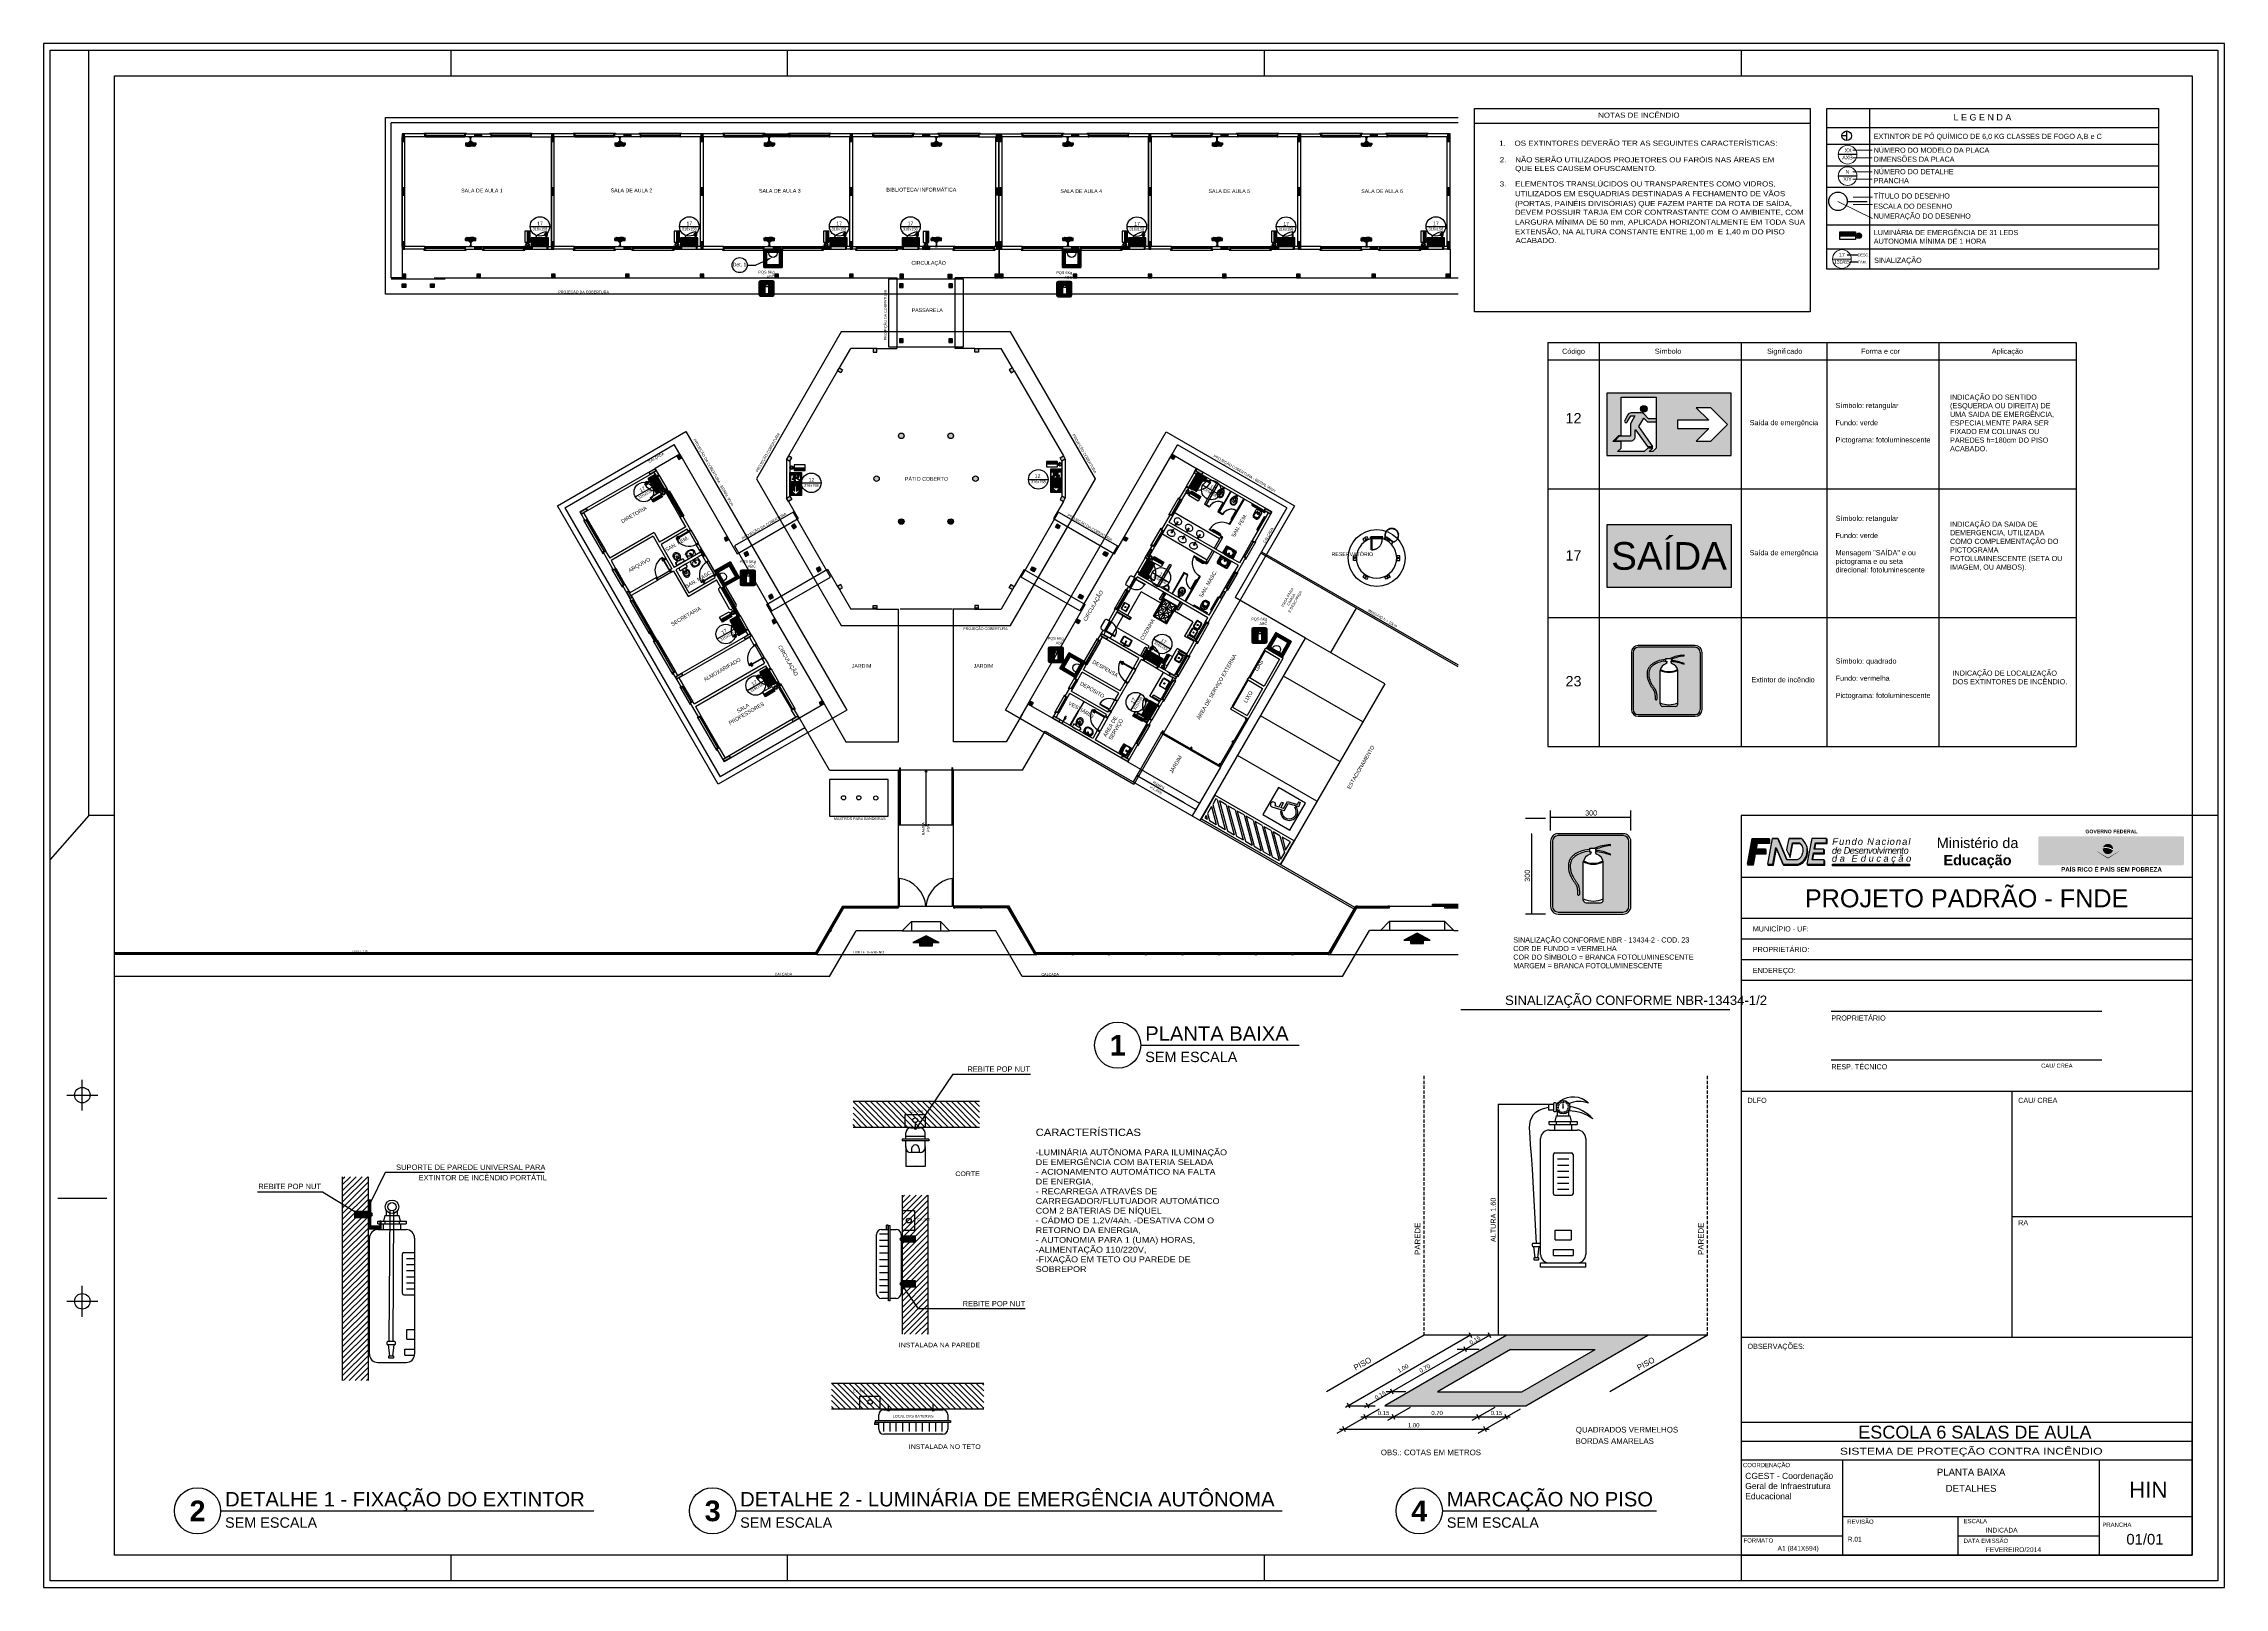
# Paper-space layout '6-HIN-PLD-GER0-01_R01' of a CAD drawing. Header units: centimetres. Extents: x 1057 to 1903, y -190 to 409.
# The model-space entities are those that its viewports show. They can reach past a viewport. Long polylines and large blocks are cut down to what shows.
import ezdxf
from ezdxf.enums import TextEntityAlignment as Align

# ---------------------------------------------------------------- set-up
doc = ezdxf.new("R2010")
doc.units = ezdxf.units.CM
doc.header["$LTSCALE"] = 10
doc.set_wipeout_variables(frame=1)
for name, pattern in [('CONTINU', [0]), ('DASHDOT', [25.4, 12.7, -6.35, 0, -6.35]), ('HIDDEN', [9.525, 6.35, -3.175]), ('HIDDEN2', [0.1875, 0.125, -0.0625]), ('TRACEJADO_G', [0.375, 0.25, -0.125]), ('TRAÇO-2PTOS_P', [0.625, 0.25, -0.125, 0, -0.125, 0, -0.125])]:
    doc.linetypes.add(name, pattern=pattern)
for name, color, linetype in [('01', 250, 'Continuous'), ('_luminação_emergência', 3, 'Continuous'), ('_TERREO', 7, 'Continuous'), ('a-01', 1, 'Continuous'), ('A-02', 2, 'Continuous'), ('a-03', 3, 'Continuous'), ('A-03_ILU', 3, 'Continuous'), ('a-251', 251, 'Continuous'), ('A-BARRA', 2, 'Continuous'), ('A-COTAS', 1, 'Continuous'), ('A-HACHURAPARED', 254, 'Continuous'), ('A-JANEL', 1, 'Continuous'), ('A-PARED', 3, 'Continuous'), ('A-PARED-PISOS', 2, 'Continuous'), ('A-PAREDE', 5, 'Continuous'), ('A-PILAR', 6, 'Continuous'), ('A-PILAR_EIXO', 5, 'DASHDOT'), ('A-PISOS', 2, 'Continuous'), ('A-PISOS-CTEL', 2, 'TRACEJADO_G'), ('A-PISOS-NIVEL', 1, 'Continuous'), ('A-PORTA', 3, 'Continuous'), ('A-PROJCOBERTURA', 7, 'HIDDEN'), ('A-SOLEIRA', 1, 'Continuous'), ('A-WC', 1, 'Continuous'), ('ACES-I', 251, 'Continuous'), ('apoio', 2, 'Continuous'), ('AQ-ALV', 251, 'Continuous'), ('AR-ALV', 2, 'Continuous'), ('AR-ESQ', 2, 'Continuous'), ('AR-PIS', 251, 'Continuous'), ('AR-TXT', 1, 'Continuous'), ('ARQ-ALV-CORTE', 5, 'Continuous'), ('ARQ-ALV-ENCOBERTA', 8, 'Continuous'), ('ARQ-ALV-VISTA1', 1, 'Continuous'), ('ARQ-ALV-VISTA2', 1, 'Continuous'), ('ARQ-BNC-VISTA', 1, 'Continuous'), ('ARQ-COB-PROJ', 8, 'TRAÇO-2PTOS_P'), ('ARQ-DIM', 1, 'Continuous'), ('ARQ-EQP-VISTA', 1, 'Continuous'), ('ARQ-ESQ-CORTE', 3, 'Continuous'), ('ARQ-ESQ-VISTA1', 2, 'Continuous'), ('ARQ-ESQ-VISTA2', 1, 'Continuous'), ('ARQ-MOB-VISTA', 1, 'CONTINU'), ('ARQ-PIS-VISTA', 8, 'Continuous'), ('ARQ-SMB-1_100', 1, 'Continuous'), ('ARQ-TXT-1_050', 2, 'Continuous'), ('ARQ-TXT-1_075', 2, 'Continuous'), ('BL-CRM-03', 6, 'Continuous'), ('CARIMBO', 1, 'Continuous'), ('cor', 7, 'Continuous'), ('COTAS', 1, 'Continuous'), ('EST-MET-CORTE', 5, 'Continuous'), ('IE-T26', 4, 'Continuous'), ('INC_SAIDA_EMERGENCIA', 1, 'Continuous'), ('INCENDIO', 5, 'FENCELINE2'), ('Legendas', 1, 'Continuous'), ('PAG', 1, 'Continuous'), ('PENA01', 1, 'Continuous'), ('PORTAL_VTA_DIST', 2, 'Continuous'), ('PORTAL_VTA_PROX', 1, 'Continuous'), ('PRA', 1, 'Continuous'), ('PRES-AZUL', 164, 'Continuous'), ('PRES-LAYOUT', 10, 'TRAÇO-2PTOS_P'), ('s-251', 250, 'Continuous'), ('S15', 4, 'Continuous'), ('S30', 1, 'Continuous'), ('T-20', 4, 'Continuous'), ('T-20_', 1, 'Continuous'), ('t20_ILU', 1, 'Continuous'), ('TIPO_A-03_ILU', 3, 'Continuous'), ('TIPO_t20_ILU', 1, 'Continuous'), ('TIPO_t20INC', 1, 'Continuous'), ('TOMADAS', 3, 'Continuous'), ('Títulos', 2, 'Continuous')]:
    doc.layers.add(name, color=color, linetype=linetype)
doc.layers.add('1', color=1, linetype='Continuous', lineweight=0)
doc.layers.add('VP', color=9, linetype='Continuous', plot=False)
doc.layers.get('VP').off()
doc.styles.add('50', font='arial.ttf', dxfattribs={"height": 0.08})
doc.styles.add('A16', font='arial.ttf', dxfattribs={"height": 0.16})
doc.styles.add('A20', font='arial.ttf', dxfattribs={"height": 0.2})
doc.styles.add('A26', font='arial.ttf', dxfattribs={"height": 0.26})
doc.styles.add('A36', font='arial.ttf', dxfattribs={"height": 0.36})
doc.styles.add('A40', font='arial.ttf', dxfattribs={"width": 1.1, "height": 0.4})
doc.styles.add('A60', font='arial.ttf', dxfattribs={"height": 0.6})
doc.styles.add('CastleT', font='')
doc.styles.add('CL80', font='arial.ttf')
doc.styles.add('ESC-50-A20', font='arial.ttf', dxfattribs={"height": 0.1})
doc.styles.add('FNDE', font='arial.ttf', dxfattribs={"height": 4.5})
doc.styles.add('r80', font='arial.ttf')
doc.styles.add('ROMANS', font='arial.ttf', dxfattribs={"height": 10.5})
doc.styles.add('s15', font='arial.ttf', dxfattribs={"height": 0.15})
doc.styles.add('S16', font='arial.ttf', dxfattribs={"height": 0.16})
doc.styles.add('S20', font='arial.ttf', dxfattribs={"width": 1.1, "height": 0.2})
doc.styles.add('S26', font='arial.ttf', dxfattribs={"width": 1.1, "height": 0.26})
doc.styles.add('s30', font='arial.ttf', dxfattribs={"height": 0.3})
doc.styles.add('SIMPLEX', font='arial.ttf')
doc.styles.add('SIMPLEX2', font='arial.ttf')
doc.styles.get("Standard").update_dxf_attribs({"font": 'arial.ttf'})
doc.styles.add('T15', font='arial.ttf', dxfattribs={"height": 0.15})
doc.styles.add('T20', font='arial.ttf', dxfattribs={"height": 0.2})
doc.styles.add('TAG ESCALA', font='arial.ttf', dxfattribs={"height": 2.5})
doc.styles.add('TAG NUMERO', font='arialbd.ttf', dxfattribs={"height": 5})
doc.styles.add('TAG TITULO', font='arial.ttf', dxfattribs={"height": 3.5})
doc.styles.add('TXT', font='arial.ttf')
doc.styles.get('CastleT').set_extended_font_data('CastleT')
doc.linetypes.add('FENCELINE2', pattern='A,6.35,-2.54,[132,ltypeshp.shx,S=2.54,R=0,X=-2.54,Y=0],-2.54,25.4', length=36.83)
doc.dimstyles.new('60', dxfattribs={"dimtxt": 0.15, "dimasz": 0, "dimexe": 0.075, "dimexo": 0.2, "dimgap": 0.09, "dimtad": 1, "dimzin": 0, "dimdsep": 46, "dimtxsty": 'SIMPLEX2', "dimtsz": 0.075, "dimcen": 0.09, "dimdle": 0.075, "dimclrt": 3, "dimaunit": 1, "dimadec": 0, "dimazin": 0, "dimtfac": 1, "dimtix": 1, "dimtmove": 2, "dimatfit": 3, "dimfxl": 1, "dimtolj": 1, "dimtzin": 0, "dimarcsym": 0})
doc.dimstyles.new('CU', dxfattribs={"dimtxt": 0.16, "dimasz": 0.13, "dimexe": 0.2, "dimexo": 0.1, "dimgap": 0.1, "dimtad": 1, "dimdec": 4, "dimlfac": 100, "dimrnd": 0.01, "dimzin": 9, "dimdsep": 46, "dimtxsty": 'S16', "dimblk": 'DOT', "dimcen": 0.23, "dimclrd": 1, "dimclre": 1, "dimclrt": 1, "dimadec": 0, "dimazin": 0, "dimtfac": 1, "dimtdec": 4, "dimtix": 1, "dimtmove": 2, "dimatfit": 3, "dimldrblk": 'DOT', "dimfxl": 1, "dimtolj": 1, "dimtzin": 9, "dimarcsym": 0})
doc.dimstyles.new('DIM-100', dxfattribs={"dimtxt": 0.1, "dimasz": 0.1, "dimexe": 0.1, "dimexo": 0.1, "dimgap": 0.1, "dimtad": 1, "dimzin": 4, "dimdsep": 46, "dimtxsty": 'CL80', "dimblk": 'DOT', "dimblk1": 'DOT', "dimblk2": 'DOT', "dimsah": 1, "dimcen": 0, "dimclrd": 18, "dimclre": 18, "dimclrt": 3, "dimadec": 0, "dimazin": 0, "dimtfac": 1, "dimtix": 1, "dimtmove": 2, "dimatfit": 3, "dimldrblk": 'DOT', "dimfxl": 1, "dimtolj": 1, "dimtzin": 4, "dimarcsym": 0})
pattern_1 = [(45, (1075.81723, -176.87977), (-0.2245064, 0.2245064), [])]

# ---------------------------------------------------------------- blocks, each defined once
blk = doc.blocks.new('A1')
at = {"color": 7}
for p, q in [((-0.816, 0.287), (-0.816, 0.584)), ((-0.816, 0.287), (-0.831, 0.26987)), ((-0.8245, 0.1785), (-0.8125, 0.1785)), ((-0.8185, 0.1725), (-0.8185, 0.1845)), ((-0.828, 0.1385), (-0.809, 0.1385)), ((-0.8185, 0.0925), (-0.8185, 0.1045)), ((-0.8245, 0.0985), (-0.8125, 0.0985))]:
    blk.add_line(p, q, dxfattribs=at)
at = {"color": 6}
for p, q in [((-0.6755, 0.584), (-0.6755, 0.574)), ((-0.545, 0.584), (-0.545, 0.574)), ((-0.36, 0.584), (-0.36, 0.574)), ((-0.175, 0.584), (-0.175, 0.574)), ((-0.806, 0.287), (-0.816, 0.287)), ((0.01, 0.287), (0, 0.287)), ((-0.6755, 0), (-0.6755, -0.01)), ((-0.545, 0), (-0.545, -0.01)), ((-0.36, 0), (-0.36, -0.01)), ((-0.175, 0), (-0.175, -0.01))]:
    blk.add_line(p, q, dxfattribs=at)
at = {"color": 8}
blk.add_lwpolyline([(-0.8335, -0.0125), (0.0125, -0.0125), (0.0125, 0.5865), (-0.8335, 0.5865)], close=True, dxfattribs=at)
blk.add_lwpolyline([(-0.831, -0.01), (-0.831, 0.584), (0.01, 0.584), (0.01, -0.01)], close=True)
at = {"color": 6}
blk.add_lwpolyline([(-0.806, 0.574), (0, 0.574), (0, 0), (-0.806, 0)], close=True, dxfattribs=at)
at = {"color": 7}
for centre in [(-0.8185, 0.1785), (-0.8185, 0.0985)]:
    blk.add_circle(centre, 0.003, dxfattribs=at)
blk = doc.blocks.new('*U15')
h = blk.add_hatch(color=92)
h.dxf.hatch_style = 1
h.paths.add_polyline_path([(-139.4, 0), (-139.4, -139.4), (139.4, -139.4), (139.4, 0)])
h.paths.add_polyline_path([(-28.8, -57), (-28.8, -63.7), (-28.8, -122.7), (-36.6, -130.6), (-44.5, -130.6), (-36.6, -122.7), (-47.7, -122.7), (-55.6, -130.6), (-115.2, -130.6), (-107.3, -122.7), (-107.3, -108.2), (-126.1, -108.2), (-107.3, -89.3), (-107.3, -8.8), (-28.8, -8.8)], flags=16)
h.paths.add_polyline_path([(19.1, -60.4), (88.7, -60.4), (60.9, -32.5), (93.4, -32.5), (130.6, -69.7), (93.4, -106.9), (60.9, -106.9), (88.7, -79), (19.1, -79)], flags=16)
h.paths.add_polyline_path([(-63.8, -35, -1), (-49.1, -35, -1)], flags=0)
h = blk.add_hatch(color=92)
h.dxf.hatch_style = 1
h.paths.add_polyline_path([(-56.6, -55.4), (-48.4, -63.6), (-28.8, -63.6), (-28.8, -57), (-45.7, -57), (-56.4, -46.3, 0.198912), (-62.2, -44), (-85, -44, 0.267949), (-92, -48), (-99.3, -60.7, 1), (-93.7, -63.9), (-85.9, -50.5), (-76.5, -50.5), (-84.9, -65.2, 0.131652), (-86, -69.3), (-86, -96.3), (-111.4, -96.3), (-121.2, -106.1), (-84.4, -106.1, 0.414214), (-76.2, -97.9), (-76.2, -82.3, -0.73323), (-74.8, -81.8), (-48.6, -119.2), (-36.6, -119.2), (-67.8, -74.7)])
h = blk.add_hatch(color=92)
h.dxf.hatch_style = 1
h.paths.add_polyline_path([(-49.1, -35, 1), (-63.8, -35, 1)])
at = {"layer": 'a-251', "color": 92}
blk.add_line((-28.8, -57), (-28.8, -63.7), dxfattribs=at)
at = {"layer": 's-251', "color": 1}
for points in [[(139.4, -139.4), (139.4, 0), (-139.4, 0), (-139.4, -139.4)], [(93.4, -32.5), (60.9, -32.5), (88.7, -60.4), (19.1, -60.4), (19.1, -79), (88.7, -79), (60.9, -106.9), (93.4, -106.9), (130.6, -69.7)]]:
    blk.add_lwpolyline(points, close=True, dxfattribs=at)
blk.add_lwpolyline([(-28.8, -63.7), (-28.8, -122.7), (-36.6, -130.6), (-44.5, -130.6), (-36.6, -122.7), (-47.7, -122.7), (-55.6, -130.6), (-115.2, -130.6), (-107.3, -122.7), (-107.3, -108.2), (-126.1, -108.2), (-112.2, -94.3), (-107.3, -94.3), (-107.3, -8.8), (-28.8, -8.8), (-28.8, -57), (-45.7, -57), (-56.4, -46.3, 0.198912), (-62.2, -44), (-85, -44, 0.267949), (-92, -48), (-99.3, -60.7, 1), (-93.7, -63.9), (-85.9, -50.5), (-76.5, -50.5), (-84.9, -65.2, 0.131652), (-86, -69.3), (-86, -96.3), (-111.4, -96.3), (-121.2, -106.1), (-84.4, -106.1, 0.414214), (-76.2, -97.9), (-76.2, -82.3, -0.73323), (-74.8, -81.8), (-48.6, -119.2), (-36.6, -119.2), (-67.8, -74.7), (-56.6, -55.4), (-48.4, -63.6), (-28.8, -63.6), (-28.8, -63.7), (-28.8, -63.6)], format="xyb", dxfattribs=at)
blk.add_circle((-56.4, -35), 7.36, dxfattribs=at)
blk = doc.blocks.new('*U14')
h = blk.add_hatch(color=92)
h.dxf.hatch_style = 1
h.paths.add_polyline_path([(27.04, -24.2), (27.04, 0), (-21.36, 0), (-21.36, -24.2)])
at = {"layer": 's-251', "color": 1}
blk.add_lwpolyline([(27.04, -24.2), (27.04, 0), (-21.36, 0), (-21.36, -24.2)], close=True, dxfattribs=at)
at = {"color": 255, "style": 'T20'}
blk.add_text('SAÍDA', height=10.722, dxfattribs=at).set_placement((2.84, -12.1), align=Align.MIDDLE_CENTER)
blk = doc.blocks.new('*D17')
at = {"layer": 'ARQ-DIM', "color": 0, "lineweight": -2, "transparency": 16777216}
for p, q in [((1621.66, -2.33), (1621.51, -2.18)), ((1640.77, -2.25), (1621.51, -2.25)), ((1621.58, -91.94), (1621.58, -2.18)), ((1621.66, -91.94), (1621.51, -91.79)), ((1622.16, -91.86), (1621.51, -91.86))]:
    blk.add_line(p, q, dxfattribs=at)
at = {"layer": 'Defpoints', "color": 0, "transparency": 16777216}
for p in [(1621.58, -2.25), (1640.97, -2.25), (1622.36, -91.86)]:
    blk.add_point(p, dxfattribs=at)
at = {"layer": 'ARQ-DIM', "color": 1, "transparency": 16777216, "insert": (1619.56, -47.06), "char_height": 2, "attachment_point": 5, "rotation": 90, "style": 'SIMPLEX2'}
blk.add_mtext('\\A1;ALTURA 1.60', dxfattribs=at)
blk = doc.blocks.new('A$C4FD14C5E')
at = {"layer": 'AQ-ALV'}
h = blk.add_hatch(color=10, dxfattribs=at)
h.paths.add_polyline_path([(0.014, 0.531, -0.414214), (0.056, 0.573), (0.531, 0.573, -0.414214), (0.573, 0.531), (0.573, 0.056, -0.414214), (0.531, 0.014), (0.056, 0.014, -0.414214), (0.014, 0.056)])
h.paths.add_polyline_path([(0.435, 0.432, 0.066102), (0.33, 0.455), (0.33, 0.451), (0.326, 0.451, 0.255211), (0.339, 0.437, -0.26601), (0.385, 0.381), (0.385, 0.102, -0.414214), (0.365, 0.083), (0.259, 0.083, -0.414214), (0.239, 0.102), (0.239, 0.381, -0.26601), (0.286, 0.437, 0.255211), (0.299, 0.451), (0.287, 0.451), (0.287, 0.459), (0.268, 0.457), (0.251, 0.454), (0.236, 0.45), (0.222, 0.446), (0.211, 0.441), (0.201, 0.436), (0.192, 0.431), (0.184, 0.426), (0.178, 0.421), (0.172, 0.416), (0.167, 0.412), (0.163, 0.407), (0.16, 0.402), (0.157, 0.398), (0.154, 0.393), (0.152, 0.388), (0.15, 0.383), (0.148, 0.378), (0.147, 0.373), (0.145, 0.367), (0.145, 0.362), (0.144, 0.356), (0.144, 0.35), (0.144, 0.343), (0.144, 0.337), (0.145, 0.33), (0.146, 0.324), (0.148, 0.317), (0.15, 0.31), (0.152, 0.303), (0.154, 0.297), (0.156, 0.291), (0.159, 0.285), (0.162, 0.279), (0.164, 0.273), (0.167, 0.267), (0.17, 0.262), (0.174, 0.257), (0.177, 0.252), (0.18, 0.248), (0.183, 0.244), (0.185, 0.239), (0.188, 0.235), (0.191, 0.232), (0.193, 0.228), (0.195, 0.225), (0.198, 0.221), (0.199, 0.218), (0.201, 0.215), (0.203, 0.211), (0.204, 0.208), (0.205, 0.205), (0.206, 0.201), (0.207, 0.197), (0.208, 0.193), (0.208, 0.189), (0.209, 0.184), (0.21, 0.179), (0.21, 0.174), (0.211, 0.168), (0.211, 0.162), (0.211, 0.156), (0.211, 0.15), (0.211, 0.143, -1), (0.198, 0.143), (0.198, 0.149), (0.198, 0.155), (0.198, 0.161), (0.197, 0.167), (0.197, 0.172), (0.196, 0.178), (0.196, 0.183), (0.195, 0.187), (0.195, 0.191), (0.194, 0.195), (0.193, 0.198), (0.192, 0.201), (0.191, 0.204), (0.19, 0.206), (0.189, 0.209), (0.188, 0.211), (0.186, 0.214), (0.184, 0.217), (0.182, 0.221), (0.18, 0.224), (0.177, 0.228), (0.174, 0.232), (0.172, 0.236), (0.169, 0.241), (0.165, 0.245), (0.162, 0.25), (0.159, 0.255), (0.156, 0.261), (0.153, 0.267), (0.15, 0.273), (0.147, 0.279), (0.144, 0.286), (0.141, 0.292), (0.139, 0.299), (0.137, 0.307), (0.135, 0.314), (0.133, 0.321), (0.132, 0.328), (0.131, 0.335), (0.131, 0.343), (0.131, 0.35), (0.131, 0.357), (0.131, 0.363), (0.132, 0.37), (0.134, 0.376), (0.135, 0.382), (0.137, 0.388), (0.14, 0.394), (0.142, 0.399), (0.145, 0.405), (0.149, 0.41), (0.153, 0.415), (0.158, 0.421), (0.163, 0.426), (0.169, 0.431), (0.177, 0.437), (0.185, 0.442), (0.194, 0.448), (0.205, 0.453), (0.218, 0.458), (0.232, 0.463), (0.248, 0.467), (0.266, 0.47), (0.287, 0.473), (0.287, 0.473), (0.287, 0.481), (0.323, 0.481, -0.086495), (0.435, 0.507, -1), (0.435, 0.5, 0.06701), (0.33, 0.473), (0.33, 0.464, -0.083547), (0.438, 0.438, -1)], flags=16)
at = {"color": 1}
for p, q in [((0.531, 0.587), (0.056, 0.587)), ((0.531, 0.573), (0.056, 0.573)), ((0, 0.531), (0, 0.056)), ((0.014, 0.531), (0.014, 0.056)), ((0.132, 0.37), (0.131, 0.363)), ((0.131, 0.363), (0.131, 0.357)), ((0.134, 0.376), (0.132, 0.37)), ((0.135, 0.382), (0.134, 0.376)), ((0.137, 0.388), (0.135, 0.382)), ((0.14, 0.394), (0.137, 0.388)), ((0.142, 0.399), (0.14, 0.394)), ((0.145, 0.405), (0.142, 0.399)), ((0.149, 0.41), (0.145, 0.405)), ((0.147, 0.373), (0.145, 0.367)), ((0.145, 0.367), (0.145, 0.362)), ((0.148, 0.378), (0.147, 0.373)), ((0.15, 0.383), (0.148, 0.378)), ((0.153, 0.415), (0.149, 0.41)), ((0.152, 0.388), (0.15, 0.383)), ((0.154, 0.393), (0.152, 0.388)), ((0.158, 0.421), (0.153, 0.415)), ((0.157, 0.398), (0.154, 0.393)), ((0.16, 0.402), (0.157, 0.398)), ((0.163, 0.426), (0.158, 0.421)), ((0.163, 0.407), (0.16, 0.402)), ((0.169, 0.431), (0.163, 0.426)), ((0.167, 0.412), (0.163, 0.407)), ((0.172, 0.416), (0.167, 0.412)), ((0.177, 0.437), (0.169, 0.431)), ((0.178, 0.421), (0.172, 0.416)), ((0.185, 0.442), (0.177, 0.437)), ((0.184, 0.426), (0.178, 0.421)), ((0.192, 0.431), (0.184, 0.426)), ((0.194, 0.448), (0.185, 0.442)), ((0.201, 0.436), (0.192, 0.431)), ((0.205, 0.453), (0.194, 0.448)), ((0.211, 0.441), (0.201, 0.436)), ((0.218, 0.458), (0.205, 0.453)), ((0.222, 0.446), (0.211, 0.441)), ((0.232, 0.463), (0.218, 0.458)), ((0.236, 0.45), (0.222, 0.446)), ((0.248, 0.467), (0.232, 0.463)), ((0.251, 0.454), (0.236, 0.45)), ((0.239, 0.102), (0.239, 0.381)), ((0.266, 0.47), (0.248, 0.467)), ((0.268, 0.457), (0.251, 0.454)), ((0.287, 0.473), (0.266, 0.47)), ((0.287, 0.459), (0.268, 0.457)), ((0.287, 0.481), (0.323, 0.481)), ((0.287, 0.451), (0.287, 0.481)), ((0.299, 0.451), (0.287, 0.451)), ((0.33, 0.451), (0.326, 0.451)), ((0.33, 0.473), (0.33, 0.464)), ((0.33, 0.455), (0.33, 0.451)), ((0.385, 0.102), (0.385, 0.381)), ((0.573, 0.056), (0.573, 0.531)), ((0.587, 0.056), (0.587, 0.531)), ((0.131, 0.357), (0.131, 0.35)), ((0.131, 0.35), (0.131, 0.343)), ((0.131, 0.343), (0.131, 0.335)), ((0.131, 0.335), (0.132, 0.328)), ((0.132, 0.328), (0.133, 0.321)), ((0.133, 0.321), (0.135, 0.314)), ((0.135, 0.314), (0.137, 0.307)), ((0.137, 0.307), (0.139, 0.299)), ((0.139, 0.299), (0.141, 0.292)), ((0.141, 0.292), (0.144, 0.286)), ((0.145, 0.362), (0.144, 0.356)), ((0.144, 0.356), (0.144, 0.35)), ((0.144, 0.35), (0.144, 0.343)), ((0.144, 0.343), (0.144, 0.337)), ((0.144, 0.337), (0.145, 0.33)), ((0.144, 0.286), (0.147, 0.279)), ((0.145, 0.33), (0.146, 0.324)), ((0.146, 0.324), (0.148, 0.317)), ((0.147, 0.279), (0.15, 0.273)), ((0.148, 0.317), (0.15, 0.31)), ((0.15, 0.31), (0.152, 0.303)), ((0.15, 0.273), (0.153, 0.267)), ((0.152, 0.303), (0.154, 0.297)), ((0.153, 0.267), (0.156, 0.261)), ((0.154, 0.297), (0.156, 0.291)), ((0.156, 0.291), (0.159, 0.285)), ((0.156, 0.261), (0.159, 0.255)), ((0.159, 0.285), (0.162, 0.279)), ((0.159, 0.255), (0.162, 0.25)), ((0.162, 0.279), (0.164, 0.273)), ((0.162, 0.25), (0.165, 0.245)), ((0.164, 0.273), (0.167, 0.267)), ((0.165, 0.245), (0.169, 0.241)), ((0.167, 0.267), (0.17, 0.262)), ((0.169, 0.241), (0.172, 0.236)), ((0.17, 0.262), (0.174, 0.257)), ((0.172, 0.236), (0.174, 0.232)), ((0.174, 0.257), (0.177, 0.252)), ((0.174, 0.232), (0.177, 0.228)), ((0.177, 0.252), (0.18, 0.248)), ((0.177, 0.228), (0.18, 0.224)), ((0.18, 0.248), (0.183, 0.244)), ((0.18, 0.224), (0.182, 0.221)), ((0.182, 0.221), (0.184, 0.217)), ((0.183, 0.244), (0.185, 0.239)), ((0.184, 0.217), (0.186, 0.214)), ((0.185, 0.239), (0.188, 0.235)), ((0.186, 0.214), (0.188, 0.211)), ((0.188, 0.235), (0.191, 0.232)), ((0.188, 0.211), (0.189, 0.209)), ((0.189, 0.209), (0.19, 0.206)), ((0.19, 0.206), (0.191, 0.204)), ((0.191, 0.232), (0.193, 0.228)), ((0.191, 0.204), (0.192, 0.201)), ((0.192, 0.201), (0.193, 0.198)), ((0.193, 0.228), (0.195, 0.225)), ((0.193, 0.198), (0.194, 0.195)), ((0.194, 0.195), (0.195, 0.191)), ((0.195, 0.225), (0.198, 0.221)), ((0.195, 0.191), (0.195, 0.187)), ((0.195, 0.187), (0.196, 0.183)), ((0.196, 0.183), (0.196, 0.178)), ((0.198, 0.221), (0.199, 0.218)), ((0.199, 0.218), (0.201, 0.215)), ((0.201, 0.215), (0.203, 0.211)), ((0.203, 0.211), (0.204, 0.208)), ((0.204, 0.208), (0.205, 0.205)), ((0.205, 0.205), (0.206, 0.201)), ((0.206, 0.201), (0.207, 0.197)), ((0.207, 0.197), (0.208, 0.193)), ((0.208, 0.193), (0.208, 0.189)), ((0.208, 0.189), (0.209, 0.184)), ((0.209, 0.184), (0.21, 0.179)), ((0.056, 0.014), (0.531, 0.014)), ((0.196, 0.178), (0.197, 0.172)), ((0.197, 0.172), (0.197, 0.167)), ((0.197, 0.167), (0.198, 0.161)), ((0.198, 0.161), (0.198, 0.155)), ((0.198, 0.155), (0.198, 0.149)), ((0.198, 0.149), (0.198, 0.143)), ((0.21, 0.179), (0.21, 0.174)), ((0.21, 0.174), (0.211, 0.168)), ((0.211, 0.168), (0.211, 0.162)), ((0.211, 0.162), (0.211, 0.156)), ((0.211, 0.156), (0.211, 0.15)), ((0.211, 0.15), (0.211, 0.143)), ((0.259, 0.083), (0.365, 0.083)), ((0.056, 0), (0.531, 0))]:
    blk.add_line(p, q, dxfattribs=at)
at = {"color": 1, "linetype": 'Continuous'}
blk.add_line((0.287, 0.473), (0.287, 0.473), dxfattribs=at)
at = {"color": 1}
for centre, radius, start, end in [((0.056, 0.531), 0.0559, 90, 180), ((0.056, 0.531), 0.0419, 90, 180), ((0.531, 0.531), 0.0559, 0, 90), ((0.531, 0.531), 0.0419, 0, 90), ((0.312, 0.368), 0.0735, 110.4418, 170.0269), ((0.312, 0.535), 0.171, 244.7247, 295.2753), ((0.312, 0.535), 0.164, 244.2048, 295.7952), ((0.279, 0.456), 0.0199, 290.4418, 347.7095), ((0.455, 0.173), 0.335, 93.4798, 113.2537), ((0.346, 0.456), 0.0199, 192.2905, 249.5582), ((0.485, 0.094), 0.409, 96.9533, 112.2879), ((0.305, 0.13), 0.335, 66.7612, 85.8644), ((0.297, 0.047), 0.409, 70.2347, 85.362), ((0.313, 0.368), 0.0735, 9.9731, 69.5582), ((0.435, 0.504), 0.00332, 273.4798, 93.4798), ((0.436, 0.435), 0.00332, 246.7612, 66.7612), ((0.056, 0.056), 0.0559, 180, 270), ((0.056, 0.056), 0.0419, 180, 270), ((0.205, 0.143), 0.00663, 180.503, 0.503), ((0.312, 0.266), 0.171, 244.7247, 295.2753), ((0.259, 0.102), 0.0199, 180, 270), ((0.365, 0.102), 0.0199, 270, 0), ((0.531, 0.056), 0.0559, 270, 0), ((0.531, 0.056), 0.0419, 270, 360)]:
    blk.add_arc(centre, radius, start, end, dxfattribs=at)
blk = doc.blocks.new('DOT')
at = {"color": 0, "linetype": 'ByBlock'}
blk.add_line((-0.5, 0), (-1, 0), dxfattribs=at)
at = {"color": 0, "linetype": 'ByBlock', "const_width": 0.5}
blk.add_lwpolyline([(-0.25, 0, 1), (0.25, 0, 1)], format="xyb", close=True, dxfattribs=at)
blk = doc.blocks.new('*D18')
at = {"layer": '1', "color": 1, "lineweight": -2, "transparency": 16777216}
for p, q in [((1641.79, 109.31), (1641.79, 109.41)), ((1641.92, 109.21), (1672.82, 109.21)), ((1672.95, 109.31), (1672.95, 109.41))]:
    blk.add_line(p, q, dxfattribs=at)
at = {"layer": 'Defpoints', "color": 0, "transparency": 16777216}
for p in [(1641.79, 109.21), (1672.95, 109.21), (1672.95, 109.21)]:
    blk.add_point(p, dxfattribs=at)
at = {"layer": '1', "color": 1, "lineweight": -2, "transparency": 16777216, "xscale": 0.13, "yscale": 0.13, "zscale": 0.13, "rotation": 180}
blk.add_blockref('DOT', (1641.79, 109.21), dxfattribs=at)
at = {"layer": '1', "color": 1, "lineweight": -2, "transparency": 16777216, "xscale": 0.13, "yscale": 0.13, "zscale": 0.13}
blk.add_blockref('DOT', (1672.95, 109.21), dxfattribs=at)
blk = doc.blocks.new('_Dot')
at = {"color": 0, "linetype": 'ByBlock', "lineweight": -2}
blk.add_line((-0.5, 0), (-1, 0), dxfattribs=at)
at = {"color": 0, "linetype": 'ByBlock', "const_width": 0.5}
blk.add_lwpolyline([(-0.25, 0, 1), (0.25, 0, 1)], format="xyb", close=True, dxfattribs=at)
blk = doc.blocks.new('*D19')
at = {"layer": '1', "color": 1, "lineweight": -2, "transparency": 16777216}
for p, q in [((1634.48, 102.77), (1634.38, 102.77)), ((1634.58, 71.73), (1634.58, 102.64)), ((1634.48, 71.6), (1634.38, 71.6))]:
    blk.add_line(p, q, dxfattribs=at)
at = {"layer": 'Defpoints', "color": 0, "transparency": 16777216}
for p in [(1634.58, 102.77), (1634.58, 102.77), (1634.58, 71.6)]:
    blk.add_point(p, dxfattribs=at)
at = {"layer": '1', "color": 1, "lineweight": -2, "transparency": 16777216, "xscale": 0.13, "yscale": 0.13, "zscale": 0.13}
for p, rotation in [((1634.58, 102.77), 90), ((1634.58, 71.6), 270)]:
    blk.add_blockref('DOT', p, dxfattribs=dict(at, rotation=rotation))
blk = doc.blocks.new('*D16')
at = {"layer": 'a-03', "color": 1, "lineweight": -2, "transparency": 16777216}
for p, q in [((1391.64, -18.75), (1391.64, -26.4)), ((1399.15, -18.75), (1399.15, -26.4)), ((1391.74, -26.3), (1399.05, -26.3))]:
    blk.add_line(p, q, dxfattribs=at)
at = {"layer": 'Defpoints', "color": 0, "transparency": 16777216}
for p in [(1391.64, -18.65), (1399.15, -18.65), (1399.15, -26.3)]:
    blk.add_point(p, dxfattribs=at)
at = {"layer": 'a-03', "color": 1, "lineweight": -2, "transparency": 16777216, "xscale": 0.1, "yscale": 0.1, "zscale": 0.1, "rotation": 180}
blk.add_blockref('_Dot', (1391.64, -26.3), dxfattribs=at)
at = {"layer": 'a-03', "color": 1, "lineweight": -2, "transparency": 16777216, "xscale": 0.1, "yscale": 0.1, "zscale": 0.1}
blk.add_blockref('_Dot', (1399.15, -26.3), dxfattribs=at)
at = {"layer": 'a-03', "color": 3, "transparency": 16777216, "insert": (1395.39, -25.95), "char_height": 0.2, "attachment_point": 5, "style": 'SIMPLEX'}
blk.add_mtext('\\A1;75mm', dxfattribs=at)
blk = doc.blocks.new('FNDE')
blk.add_hatch(color=30).paths.add_polyline_path([(32.94, 0.01), (32.94, -0.57), (62.84, -0.57), (62.84, 0.01)])
at = {"layer": 'BL-CRM-03'}
blk.add_hatch(color=170, dxfattribs=at).paths.add_polyline_path([(3.19, 5.92), (3.63, 8.34), (8.4, 8.34), (8.4, 10.02), (1.85, 10.02), (0, 0), (2.1, 0), (2.88, 4.23), (6.97, 4.23), (6.97, 5.92)])
h = blk.add_hatch(color=170, dxfattribs=at)
h.paths.add_polyline_path([(1.85, 10.02), (0, 0), (2.1, 0), (2.88, 4.23), (6.97, 4.23), (6.97, 5.92), (3.19, 5.92), (3.63, 8.34), (8.4, 8.34), (8.4, 10.02)], flags=17)
h.paths.add_polyline_path([(1.85, 10.02), (0, 0)], flags=0)
h.paths.add_polyline_path([(0, 0), (1.85, 10.02), (8.4, 10.02), (8.4, 8.34), (3.63, 8.34), (3.19, 5.92), (6.97, 5.92), (6.97, 4.23), (2.88, 4.23), (2.1, 0)], flags=17)
h = blk.add_hatch(color=170, dxfattribs=at)
h.paths.add_polyline_path([(1.85, 10.02), (0, 0), (2.1, 0), (2.88, 4.23), (6.97, 4.23), (6.97, 5.92), (3.19, 5.92), (3.63, 8.34), (8.4, 8.34), (8.4, 10.02)], flags=17)
h.paths.add_polyline_path([(1.85, 10.02), (0, 0)], flags=0)
h.paths.add_polyline_path([(0, 0), (1.85, 10.02), (8.4, 10.02), (8.4, 8.34), (3.63, 8.34), (3.19, 5.92), (6.97, 5.92), (6.97, 4.23), (2.88, 4.23), (2.1, 0)], flags=17)
h = blk.add_hatch(color=170, dxfattribs=at)
h.paths.add_polyline_path([(1.85, 10.02), (0, 0), (2.1, 0), (2.88, 4.23), (6.97, 4.23), (6.97, 5.92), (3.19, 5.92), (3.63, 8.34), (8.4, 8.34), (8.4, 10.02)], flags=17)
h.paths.add_polyline_path([(1.85, 10.02), (0, 0)], flags=0)
h.paths.add_polyline_path([(0, 0), (1.85, 10.02), (8.4, 10.02), (8.4, 8.34), (3.63, 8.34), (3.19, 5.92), (6.97, 5.92), (6.97, 4.23), (2.88, 4.23), (2.1, 0)], flags=17)
h = blk.add_hatch(color=170, dxfattribs=at)
h.paths.add_polyline_path([(1.85, 10.02), (0, 0), (2.1, 0), (2.88, 4.23), (6.97, 4.23), (6.97, 5.92), (3.19, 5.92), (3.63, 8.34), (8.4, 8.34), (8.4, 10.02)], flags=17)
h.paths.add_polyline_path([(1.85, 10.02), (0, 0)], flags=0)
h.paths.add_polyline_path([(0, 0), (1.85, 10.02), (8.4, 10.02), (8.4, 8.34), (3.63, 8.34), (3.19, 5.92), (6.97, 5.92), (6.97, 4.23), (2.88, 4.23), (2.1, 0)], flags=17)
h = blk.add_hatch(color=7, dxfattribs=at)
h.paths.add_polyline_path([(8.58, 7.99), (8.58, 9.68), (8.4, 9.68), (8.4, 8.34), (3.63, 8.34), (3.19, 5.92), (3.43, 5.92), (3.81, 7.99)])
h.paths.add_polyline_path([(2.88, 4.23), (2.1, 0), (0.24, 0), (0.18, -0.35), (2.28, -0.35), (3.06, 3.89), (7.15, 3.89), (7.15, 5.57), (6.97, 5.57), (6.97, 4.23)])
h = blk.add_hatch(color=170, dxfattribs=at)
h.paths.add_polyline_path([(11.84, 10.02), (9.64, 10.02), (7.79, 0), (9.89, 0), (11.08, 6.48), (11.25, 6.08), (11.26, 6.13), (13.83, 0), (19.53, 0, 0.279763), (23.06, 4.02, 0.314697), (20.79, 10.02), (16.02, 10.02), (15.21, 5.65), (16.43, 2.97), (17.42, 8.34), (20.21, 8.34, -0.285658), (21.4, 4.38, -0.266372), (19.24, 1.69), (15.32, 1.69)])
h.paths.add_polyline_path([(23.09, 0), (29.79, 0), (29.79, 1.69), (25.12, 1.69), (25.63, 4.43), (29.67, 4.43), (29.67, 5.9), (25.9, 5.9), (26.35, 8.34), (30.72, 8.34), (30.72, 10.02), (24.94, 10.02)])
h = blk.add_hatch(color=7, dxfattribs=at)
h.paths.add_polyline_path([(30.9, 7.99), (30.9, 9.68), (30.72, 9.68), (30.72, 8.34), (26.35, 8.34), (25.9, 5.9), (26.14, 5.9), (26.53, 7.99)])
h.paths.add_polyline_path([(29.85, 4.09), (29.85, 5.55), (29.67, 5.55), (29.67, 4.43), (25.63, 4.43), (25.12, 1.69), (25.36, 1.69), (25.81, 4.09)])
h.paths.add_polyline_path([(29.97, -0.35), (29.97, 1.34), (29.79, 1.34), (29.79, 0), (23.34, 0), (23.27, -0.35)])
h = blk.add_hatch(color=7, dxfattribs=at)
h.paths.add_polyline_path([(10.07, -0.35), (11.25, 6.08), (11.08, 6.48), (9.89, 0), (8.03, 0), (7.97, -0.35)])
h.paths.add_polyline_path([(19.7, -0.35, 0.279763), (23.23, 3.68, 0.192498), (22.69, 7.8, -0.174547), (23.06, 4.02, -0.279763), (19.53, 0), (13.83, 0), (13.97, -0.35)])
h.paths.add_polyline_path([(17.6, 7.99), (20.39, 7.99, -0.080504), (21.19, 7.02, 0.105578), (20.21, 8.34), (17.42, 8.34), (16.44, 3), (16.61, 2.63)])
at = {"color": 170}
for p, q in [((9.78, 10.02), (11.84, 10.02)), ((16.02, 10.02), (20.65, 10.02)), ((6.97, 5.92), (6.97, 4.23))]:
    blk.add_line(p, q, dxfattribs=at)
for points in [[(1.85, 10.02), (0, 0), (1.85, 10.02), (8.4, 10.02), (8.4, 8.34), (3.63, 8.34), (3.19, 5.92), (6.97, 5.92), (6.97, 4.23), (2.88, 4.23), (2.1, 0), (0, 0)], [(15.36, 1.69), (12.01, 9.68), (11.98, 9.68)]]:
    blk.add_lwpolyline(points, dxfattribs=at)
at = {"color": 7}
for points in [[(8.4, 9.68), (8.58, 9.68), (8.58, 7.99), (3.81, 7.99), (3.43, 5.92)], [(26.14, 5.9), (26.53, 7.99), (30.9, 7.99), (30.9, 9.68), (30.72, 9.68)], [(6.97, 5.57), (7.15, 5.57), (7.15, 3.89), (3.06, 3.89), (2.28, -0.35), (0.18, -0.35), (0.24, 0)], [(23.34, 0), (23.27, -0.35), (29.97, -0.35), (29.97, 1.34), (29.79, 1.34)], [(25.36, 1.69), (25.81, 4.09), (29.85, 4.09), (29.85, 5.55), (29.67, 5.55)]]:
    blk.add_lwpolyline(points, dxfattribs=at)
at = {"color": 170}
blk.add_lwpolyline([(23.03, 3.94, 0.319097), (20.79, 10.02), (16.02, 10.02), (15.21, 5.65), (16.43, 2.97), (17.42, 8.34), (20.21, 8.34, -0.285658), (21.4, 4.38, -0.266372), (19.24, 1.69), (15.32, 1.69), (11.84, 10.02), (9.64, 10.02), (7.79, 0), (9.89, 0), (11.08, 6.48), (13.79, 0), (19.53, 0, 0.284541), (23.07, 4.11)], format="xyb", dxfattribs=at)
blk.add_lwpolyline([(30.72, 10.02), (24.94, 10.02), (23.09, 0), (29.79, 0), (29.79, 1.69), (25.12, 1.69), (25.63, 4.43), (29.67, 4.43), (29.67, 5.9), (25.9, 5.9), (26.35, 8.34), (30.72, 8.34)], close=True, dxfattribs=at)
at = {"color": 7}
for points in [[(8.03, 0), (7.97, -0.35), (10.07, -0.35), (11.26, 6.13), (13.97, -0.35), (19.7, -0.35, 0.284541), (23.25, 3.77)], [(16.44, 3), (16.61, 2.63), (17.6, 7.99), (20.39, 7.99, -0.080504), (21.19, 7.02)], [(23.21, 3.59, 0.196648), (22.69, 7.8, 0.196648)]]:
    blk.add_lwpolyline(points, format="xyb", dxfattribs=at)
at = {"color": 30}
blk.add_lwpolyline([(32.94, 0.01), (62.84, 0.01), (62.84, -0.57), (32.94, -0.57)], close=True, dxfattribs=at)
at = {"color": 7, "char_height": 2.6, "width": 43.2283, "attachment_point": 1, "style": 'FNDE'}
for s, insert in [('{\\fArial|b0|i1|c238|p34;\\T1.2;Fundo Nacional\\fArial|b0|i0|c238|p34;\\T1; }', (32.88, 10.11)), ('{\\fArial|b0|i1|c0|p34;\\T0.9;de Desenvolvimento}', (32.77, 6.66)), ('{\\fArial|b0|i1|c238|p34;\\T1.5;da Educaçăo\\T1.4; }', (32.77, 3.57))]:
    blk.add_mtext(s, dxfattribs=dict(at, insert=insert))
blk = doc.blocks.new('CARIMBO')
at = {"true_color": 0x124700}
blk.add_hatch(color=88, dxfattribs=at).paths.add_polyline_path([(751.272, 738.356), (751.27, 738.362), (750.845, 738.107), (750.42, 738.362), (750.418, 738.356), (750.845, 738.078)])
at = {"layer": 'cor'}
h = blk.add_hatch(color=88, dxfattribs=at)
h.set_gradient(color1=(18, 71, 0), color2=(43, 173, 0), rotation=45, tint=1)
h.paths.add_polyline_path([(748.961, 738.406, 0.866951), (748.878, 738.938), (748.198, 738.938, 0.414214), (748.14, 738.881), (748.14, 737.878, 0.414214), (748.198, 737.821), (748.885, 737.821, 0.912014)])
h.paths.add_polyline_path([(748.736, 738.099), (748.507, 738.099), (748.507, 738.259), (748.736, 738.259, -1)], flags=16)
h.paths.add_polyline_path([(748.707, 738.499), (748.507, 738.499), (748.507, 738.66), (748.707, 738.66, -1)], flags=16)
at = {"layer": 'cor', "true_color": 0xf7d426}
h = blk.add_hatch(color=40, dxfattribs=at)
h.paths.add_polyline_path([(753.264, 738.199, 0.414214), (753.321, 738.142), (753.741, 738.142, -0.414214), (753.798, 738.084), (753.798, 738.881, 0.414214), (753.741, 738.938), (753.206, 738.938, -0.414214), (753.264, 738.881)])
h.paths.add_polyline_path([(752.897, 738.881, -0.414214), (752.954, 738.938), (752.777, 738.938, -0.414214), (752.834, 738.881), (752.834, 737.878, -0.414214), (752.777, 737.821), (752.954, 737.821, -0.414214), (752.897, 737.878)])
h.paths.add_polyline_path([(750.032, 738.199), (750.23, 737.912), (750.42, 738.362), (750.272, 738.451), (750.52, 738.599), (750.648, 738.903, -0.301755), (750.7, 738.938), (749.8, 738.938, -0.047823), (749.972, 738.916, -0.713696)])
h.paths.add_polyline_path([(749.582, 738.402), (749.766, 738.402, 1), (749.766, 738.631), (749.582, 738.631)])
h.paths.add_polyline_path([(749.906, 737.821, -0.246669), (749.858, 737.846), (749.666, 738.125, 0.736091), (749.582, 738.099), (749.582, 737.878, -0.414214), (749.525, 737.821)])
h.paths.add_polyline_path([(748.736, 738.099, 1), (748.736, 738.259), (748.507, 738.259), (748.507, 738.099)])
h.paths.add_polyline_path([(748.507, 738.66), (748.507, 738.499), (748.707, 738.499, 1), (748.707, 738.66)])
h.paths.add_polyline_path([(750.694, 737.993, 0.301755), (750.641, 737.958), (750.598, 737.856, -0.301755), (750.546, 737.821), (751.144, 737.821, -0.301755), (751.091, 737.856), (751.048, 737.958, 0.301755), (750.995, 737.993)])
h.paths.add_polyline_path([(749.262, 738.938), (748.878, 738.938, -0.866951), (748.961, 738.406, -0.878048), (748.907, 737.821), (749.262, 737.821, -0.414214), (749.204, 737.878), (749.204, 738.881, -0.414214)])
at = {"layer": 'cor'}
h = blk.add_hatch(color=88, dxfattribs=at)
h.set_gradient(color1=(18, 71, 0), color2=(43, 173, 0), rotation=45, tint=1)
h.paths.add_polyline_path([(749.204, 737.878, 0.414214), (749.262, 737.821), (749.525, 737.821, 0.414214), (749.582, 737.878), (749.582, 738.099, -0.736091), (749.666, 738.125), (749.858, 737.846, 0.246669), (749.906, 737.821), (750.235, 737.821, -0.536387), (750.209, 737.861), (750.23, 737.912), (750.032, 738.199, 0.713696), (749.972, 738.916, 0.062724), (749.746, 738.938), (749.262, 738.938, 0.414214), (749.204, 738.881)])
h.paths.add_polyline_path([(749.582, 738.402), (749.582, 738.631), (749.766, 738.631, -1), (749.766, 738.402)], flags=16)
h = blk.add_hatch(color=88, dxfattribs=at)
h.set_gradient(color1=(18, 71, 0), color2=(43, 173, 0), rotation=45, tint=1)
h.paths.add_polyline_path([(750.641, 737.958, -0.301755), (750.694, 737.993), (750.995, 737.993, -0.301755), (751.048, 737.958), (751.091, 737.856, 0.301755), (751.144, 737.821), (751.454, 737.821, 0.536387), (751.481, 737.861), (751.27, 738.362), (750.845, 738.107), (750.42, 738.362), (750.209, 737.861, 0.536387), (750.235, 737.821), (750.546, 737.821, 0.301755), (750.598, 737.856)])
h.paths.add_polyline_path([(751.17, 738.599), (751.042, 738.903, 0.301755), (750.989, 738.938), (750.7, 738.938, 0.301755), (750.648, 738.903), (750.52, 738.599), (750.845, 738.794)])
h = blk.add_hatch(color=40, dxfattribs=at)
h.set_gradient(color1=(243, 175, 18), color2=(255, 127, 0), rotation=270, tint=1, name='HEMISPHERICAL')
h.paths.add_polyline_path([(751.418, 738.451), (750.845, 738.794), (750.272, 738.451), (750.845, 738.107)])
h.paths.add_polyline_path([(750.644, 738.451, -1), (751.045, 738.451, -1)], flags=16)
h = blk.add_hatch(color=171, dxfattribs=at)
h.set_gradient(color1=(102, 140, 255), color2=(10, 65, 153), rotation=270, tint=1, name='HEMISPHERICAL')
h.paths.add_polyline_path([(750.654, 738.512, -0.20647), (751.045, 738.434, 0.021018), (751.045, 738.451, 0.855475)])
h.paths.add_polyline_path([(751.038, 738.396, 0.224005), (750.646, 738.475, 0.030255), (750.644, 738.451, 0.871589)])
at = {"layer": 'cor', "true_color": 0xf4df43}
h = blk.add_hatch(color=53, dxfattribs=at)
edge = h.paths.add_edge_path()
edge.add_spline(control_points=[(751.598, 738.198), (751.619, 738.183), (751.693, 738.133), (751.828, 738.099), (751.957, 738.09), (752.039, 738.108), (752.052, 738.16), (752.009, 738.192), (751.931, 738.215), (751.785, 738.238), (751.603, 738.29), (751.445, 738.41), (751.417, 738.558), (751.427, 738.69), (751.487, 738.813), (751.584, 738.888), (751.642, 738.919), (751.72, 738.938)], knot_values=[0.065919, 0.065919, 0.065919, 0.065919, 0.132216, 0.300366, 0.426053, 0.481008, 0.522695, 0.580041, 0.634819, 0.765803, 0.969397, 1.125194, 1.241711, 1.336641, 1.472206, 1.56492, 1.65521, 1.65521, 1.65521, 1.65521], degree=3, periodic=0)
edge.add_line((751.72, 738.938), (750.989, 738.938))
edge.add_arc((750.989, 738.881), 0.0573, 22.83419, 90, ccw=False)
edge.add_line((751.042, 738.903), (751.17, 738.599))
edge.add_line((751.17, 738.599), (751.418, 738.451))
edge.add_line((751.418, 738.451), (751.27, 738.362))
edge.add_line((751.27, 738.362), (751.404, 738.042))
edge.add_line((751.404, 738.042), (751.52, 738.187))
edge.add_arc((751.565, 738.152), 0.0566, 53.72097, 142.03639, ccw=False)
edge = h.paths.add_edge_path()
edge.add_arc((752.525, 738.881), 0.0573, 90, 180, ccw=False)
edge.add_line((752.525, 738.938), (752.114, 738.938))
edge.add_arc((751.993, 738.308), 0.642, 51.05193, 79.14434, ccw=False)
edge.add_line((752.397, 738.807), (752.246, 738.597))
edge.add_arc((752.2, 738.631), 0.0573, 236.57868, 324.34013, ccw=False)
edge.add_spline(control_points=[(752.168, 738.583), (752.133, 738.606), (752.038, 738.649), (751.912, 738.667), (751.79, 738.658), (751.804, 738.581), (751.924, 738.541), (752.119, 738.514), (752.373, 738.416), (752.445, 738.175), (752.378, 737.949), (752.255, 737.865), (752.117, 737.821)], knot_values=[0.044554, 0.044554, 0.044554, 0.044554, 0.150842, 0.328725, 0.389861, 0.448625, 0.477745, 0.709396, 0.965606, 1.159666, 1.316654, 1.549437, 1.549437, 1.549437, 1.549437], degree=3, periodic=0)
edge.add_line((752.117, 737.821), (752.525, 737.821))
edge.add_arc((752.525, 737.878), 0.0573, 180, 270, ccw=False)
edge.add_line((752.467, 737.878), (752.467, 738.881))
edge = h.paths.add_edge_path()
edge.add_spline(control_points=[(751.738, 737.821), (751.655, 737.834), (751.568, 737.86), (751.491, 737.898), (751.456, 737.92)], knot_values=[0.075756, 0.075756, 0.075756, 0.075756, 0.2593, 0.320309, 0.320309, 0.320309, 0.320309], degree=3, periodic=0)
edge.add_line((751.456, 737.92), (751.481, 737.861))
edge.add_arc((751.454, 737.849), 0.0286, -90, 22.83419, ccw=False)
edge.add_line((751.454, 737.821), (751.738, 737.821))
at = {"layer": 'cor'}
h = blk.add_hatch(color=88, dxfattribs=at)
h.set_gradient(color1=(18, 71, 0), color2=(43, 173, 0), rotation=45, tint=1)
edge = h.paths.add_edge_path()
edge.add_spline(control_points=[(752.117, 737.821), (752.255, 737.865), (752.378, 737.949), (752.445, 738.175), (752.373, 738.416), (752.119, 738.514), (751.924, 738.541), (751.804, 738.581), (751.79, 738.658), (751.912, 738.667), (752.038, 738.649), (752.133, 738.606), (752.168, 738.583)], knot_values=[0.044554, 0.044554, 0.044554, 0.044554, 0.277337, 0.434326, 0.628385, 0.884595, 1.116246, 1.145366, 1.20413, 1.265267, 1.443149, 1.549437, 1.549437, 1.549437, 1.549437], degree=3, periodic=0)
edge.add_arc((752.2, 738.631), 0.0573, 236.57868, 324.34013)
edge.add_line((752.246, 738.597), (752.397, 738.807))
edge.add_arc((751.993, 738.308), 0.642, 51.05193, 79.14434)
edge.add_line((752.114, 738.938), (751.72, 738.938))
edge.add_spline(control_points=[(751.72, 738.938), (751.642, 738.919), (751.584, 738.888), (751.487, 738.813), (751.427, 738.69), (751.417, 738.558), (751.445, 738.41), (751.603, 738.29), (751.785, 738.238), (751.931, 738.215), (752.009, 738.192), (752.052, 738.16), (752.039, 738.108), (751.957, 738.09), (751.828, 738.099), (751.693, 738.133), (751.619, 738.183), (751.598, 738.198)], knot_values=[0.065919, 0.065919, 0.065919, 0.065919, 0.15621, 0.248924, 0.384488, 0.479419, 0.595936, 0.751732, 0.955327, 1.08631, 1.141089, 1.198434, 1.240121, 1.295076, 1.420763, 1.588913, 1.65521, 1.65521, 1.65521, 1.65521], degree=3, periodic=0)
edge.add_arc((751.565, 738.152), 0.0566, 53.72097, 142.03639)
edge.add_line((751.52, 738.187), (751.404, 738.042))
edge.add_line((751.404, 738.042), (751.456, 737.92))
edge.add_spline(control_points=[(751.456, 737.92), (751.491, 737.898), (751.568, 737.86), (751.655, 737.834), (751.738, 737.821)], knot_values=[0.075756, 0.075756, 0.075756, 0.075756, 0.136765, 0.320309, 0.320309, 0.320309, 0.320309], degree=3, periodic=0)
edge.add_line((751.738, 737.821), (752.117, 737.821))
h = blk.add_hatch(color=88, dxfattribs=at)
h.set_gradient(color1=(18, 71, 0), color2=(43, 173, 0), rotation=45, tint=1)
h.paths.add_polyline_path([(752.834, 738.881, 0.414214), (752.777, 738.938), (752.525, 738.938, 0.414214), (752.467, 738.881), (752.467, 737.878, 0.414214), (752.525, 737.821), (752.777, 737.821, 0.414214), (752.834, 737.878)])
h = blk.add_hatch(color=88, dxfattribs=at)
h.set_gradient(color1=(18, 71, 0), color2=(43, 173, 0), rotation=45, tint=1)
h.paths.add_polyline_path([(753.264, 738.881, 0.414214), (753.206, 738.938), (752.954, 738.938, 0.414214), (752.897, 738.881), (752.897, 737.878, 0.414214), (752.954, 737.821), (753.741, 737.821, 0.414214), (753.798, 737.878), (753.798, 738.084, 0.414214), (753.741, 738.142), (753.321, 738.142, -0.414214), (753.264, 738.199)])
at = {"layer": 'PRA', "color": 2}
for p, q in [((736.613, 739.748), (736.613, 711.048)), ((754.113, 739.748), (736.613, 739.748)), ((754.113, 737.348), (736.613, 737.348)), ((754.113, 737.348), (736.613, 737.348)), ((754.113, 735.748), (736.613, 735.748)), ((754.113, 734.948), (736.613, 734.948)), ((754.113, 734.148), (736.613, 734.148)), ((754.113, 733.348), (736.613, 733.348)), ((750.613, 732.141), (740.113, 732.141)), ((750.613, 730.25), (740.113, 730.25)), ((754.113, 729.045), (736.613, 729.045)), ((747.113, 729.045), (747.113, 719.489)), ((747.113, 724.195), (754.113, 724.195)), ((754.113, 719.489), (736.613, 719.489)), ((736.613, 715.472), (754.113, 715.472)), ((736.613, 714.752), (754.113, 714.752)), ((740.56, 711.048), (740.56, 714.752)), ((750.512, 711.048), (750.512, 714.752)), ((754.113, 712.53), (740.56, 712.53)), ((745.03, 711.048), (745.03, 712.53)), ((740.56, 711.789), (736.613, 711.789)), ((750.512, 711.789), (745.03, 711.789))]:
    blk.add_line(p, q, dxfattribs=at)
at = {"layer": 'PRA', "color": 4}
blk.add_lwpolyline([(736.613, 711.048), (754.113, 711.048), (754.113, 716.192), (736.613, 716.192)], close=True, dxfattribs=at)
at = {"layer": 'PRA', "color": 7, "xscale": 0.1000000000000227, "yscale": 0.1000000000000227, "zscale": 0.1000000000000227}
blk.add_blockref('FNDE', (736.86, 737.857), dxfattribs=at)
at = {"color": 7, "width": 5.57669, "attachment_point": 1, "style": '50'}
for s, insert, char_height in [('\\pi1.7847;{\\fArial|b1|i0|c0|p34;GOVERNO FEDERAL}', (748.186, 739.2), 0.14321), ('\\pi0.84331;{\\fArial|b1|i0|c0|p34;PAÍS RICO É PAÍS SEM POBREZA}', (748.186, 737.744), 0.17185)]:
    blk.add_mtext(s, dxfattribs=dict(at, insert=insert, char_height=char_height))
at = {"layer": 'PRA', "color": 4, "style": 'A36'}
blk.add_text('PROJETO PADRÃO - FNDE', height=0.7, dxfattribs=at).set_placement((745.363, 736.186), align=Align.CENTER)
at = {"layer": 'PRA', "color": 2, "style": 'r80'}
for s, p in [('MUNICÍPIO - UF:', (737.067, 735.349)), ('PROPRIETÁRIO:', (737.067, 734.55)), ('ENDEREÇO:', (737.067, 733.735))]:
    blk.add_text(s, height=0.2, dxfattribs=at).set_placement(p, align=Align.MIDDLE_LEFT)
for s, p in [('PROPRIETÁRIO', (740.113, 731.991)), ('RESP. TÉCNICO', (740.113, 730.1)), ('DLFO', (736.863, 728.795)), ('CAU/ CREA', (747.363, 728.795)), ('OBSERVAÇÕES:', (736.863, 719.253))]:
    blk.add_text(s, height=0.2, dxfattribs=at).set_placement(p, align=Align.TOP_LEFT)
at = {"layer": 'PRA', "color": 3}
blk.add_text('CAU/ CREA ', height=0.16, dxfattribs=at).set_placement((748.256, 729.96))
at = {"layer": 'PRA', "color": 2}
for s, height, style, p in [('RA', 0.2, 'r80', (747.362, 723.847)), ('COORDENAÇÃO', 0.16459, 'A16', (736.686, 714.463)), ('REVISÃO', 0.1646, 'A16', (740.735, 712.265)), ('ESCALA', 0.1646, 'A16', (745.249, 712.289)), ('FORMATO', 0.1646, 'A16', (736.711, 711.538)), ('DATA EMISSÃO', 0.16459, 'A16', (745.249, 711.523)), ('PRANCHA', 0.1646, 'A16', (750.63, 712.146))]:
    blk.add_text(s, height=height, dxfattribs=dict(at, style=style)).set_placement(p)
at = {"layer": 'PRA', "color": 2, "insert": (743.534, 738.885), "char_height": 0.4, "width": 4.44244, "attachment_point": 1, "style": 'FNDE'}
blk.add_mtext('\\pi0.66992;{\\fArial|b0|i0|c238|p34;Ministério} da{\\fArial|b0|i0|c238|p34; \\P\\pi0.93159;\\fArial|b1|i0|c238|p34;Educação}', dxfattribs=at)
at = {"layer": 'PRA', "color": 4, "insert": (740.966, 716.073), "char_height": 0.5, "width": 59.71034, "attachment_point": 1, "style": 'A36'}
blk.add_mtext(' ESCOLA 6 SALAS DE AULA', dxfattribs=at)
at = {"layer": 'PRA', "color": 3, "insert": (736.774, 714.243), "char_height": 0.23622, "width": 36.26422, "attachment_point": 1, "style": 'A20'}
blk.add_mtext('{\\fArial|b0|i0|c238|p34;CGEST - }C{\\fArial|b0|i0|c238|p34;oordenação }\\PG{\\fArial|b0|i0|c238|p34;eral de }I{\\fArial|b0|i0|c238|p34;nfraestrutura} \\PEducacional', dxfattribs=at)
at = {"layer": 'PRA', "color": 3, "style": 'A20'}
for tag, p, height in [('MUNICIPIO', (741.236, 735.253), 0.2), ('ENDEREÇO', (741.236, 733.745), 0.2), ('R-01', (740.748, 711.905), 0.185), ('R-02', (740.748, 711.548), 0.185), ('ESCALA', (746.105, 711.926), 0.185), ('DESENHO', (738.029, 711.221), 0.185), ('R-03', (740.748, 711.207), 0.185), ('DATA', (746.109, 711.169), 0.185)]:
    blk.add_attdef(tag, p, '', height=height, dxfattribs=at)
at = {"layer": 'PRA', "color": 4, "style": 'A26'}
for tag, p in [('DESCRIÇÃO-1', (745.536, 714.272)), ('DESCRIÇÃO-2', (745.536, 713.641)), ('DESCRIÇÃO-3', (745.536, 713.034))]:
    blk.add_attdef(tag, text='', height=0.267, dxfattribs=at).set_placement(p, align=Align.MIDDLE_CENTER)
at = {"layer": 'PRA', "color": 6}
for tag, height, style, p in [('ARQ', 0.617, 'A60', (752.415, 713.587)), ('00/00', 0.411, 'A40', (752.28, 711.667))]:
    blk.add_attdef(tag, text='', height=height, dxfattribs=dict(at, style=style)).set_placement(p, align=Align.MIDDLE_CENTER)
blk = doc.blocks.new('05020152')
blk.add_wipeout([(0.2, -0.8), (-0.2, -0.8), (-0.2, 0), (0.2, 0)])
blk.add_wipeout([(0.14, 0.17), (0.14, 0.18), (0.14, 0.19), (0.14, 0.2), (0.14, 0.21), (0.14, 0.22), (0.13, 0.23), (0.13, 0.23), (0.13, 0.24), (0.12, 0.25), (0.12, 0.26), (0.11, 0.26), (0.11, 0.27), (0.1, 0.28), (0.09, 0.28), (0.08, 0.29), (0.08, 0.29), (0.07, 0.3), (0.06, 0.3), (0.05, 0.31), (0.04, 0.31), (0.04, 0.31), (0.03, 0.31), (0.02, 0.32), (0.01, 0.32), (0, 0.32), (-0.01, 0.32), (-0.02, 0.32), (-0.03, 0.31), (-0.04, 0.31), (-0.04, 0.31), (-0.05, 0.31), (-0.06, 0.3), (-0.07, 0.3), (-0.08, 0.29), (-0.08, 0.29), (-0.09, 0.28), (-0.1, 0.28), (-0.11, 0.27), (-0.11, 0.26), (-0.12, 0.26), (-0.12, 0.25), (-0.13, 0.24), (-0.13, 0.23), (-0.13, 0.23), (-0.14, 0.22), (-0.14, 0.21), (-0.14, 0.2), (-0.14, 0.19), (-0.14, 0.18), (-0.14, 0.17), (-0.14, 0.16), (-0.14, 0.15), (-0.14, 0.15), (-0.14, 0.14), (-0.14, 0.13), (-0.13, 0.12), (-0.13, 0.11), (-0.13, 0.1), (-0.12, 0.09), (-0.12, 0.09), (-0.11, 0.08), (-0.11, 0.07), (-0.1, 0.07), (-0.09, 0.06), (-0.08, 0.06), (-0.08, 0.05), (-0.07, 0.05), (-0.06, 0.04), (-0.05, 0.04), (-0.04, 0.03), (-0.04, 0.03), (-0.03, 0.03), (-0.02, 0.03), (-0.01, 0.03), (0, 0.03), (0.01, 0.03), (0.02, 0.03), (0.03, 0.03), (0.04, 0.03), (0.04, 0.03), (0.05, 0.04), (0.06, 0.04), (0.07, 0.05), (0.08, 0.05), (0.08, 0.06), (0.09, 0.06), (0.1, 0.07), (0.11, 0.07), (0.11, 0.08), (0.12, 0.09), (0.12, 0.09), (0.13, 0.1), (0.13, 0.11), (0.13, 0.12), (0.14, 0.13), (0.14, 0.14), (0.14, 0.15), (0.14, 0.15), (0.14, 0.16)])
at = {"layer": '_luminação_emergência'}
for p, q in [((0, -0.8), (0, 0)), ((0, -0.4), (-0.2, -0.4))]:
    blk.add_line(p, q, dxfattribs=at)
blk.add_lwpolyline([(0.2, -0.8), (-0.2, -0.8), (-0.2, 0), (0.2, 0)], close=True, dxfattribs=at)
for points in [[(0, -0.4), (0, 0), (-0.2, -0.4), (-0.2, 0)], [(0, -0.8), (0, -0.4), (-0.2, -0.8), (-0.2, -0.4)]]:
    blk.add_solid(points, dxfattribs=at)
at = {"layer": 'TOMADAS'}
blk.add_line((0, 0.1), (0, 0), dxfattribs=at)
blk.add_lwpolyline([(-0.12, 0.1), (0.12, 0.1), (0, 0.32)], close=True, dxfattribs=at)
at = {"layer": 'TOMADAS', "color": 3}
blk.add_circle((0, 0.17), 0.144, dxfattribs=at)
at = {"layer": 'TOMADAS', "color": 1}
blk.add_solid([(-0.12, 0.1), (0, 0.32), (0.12, 0.1)], dxfattribs=at)
blk = doc.blocks.new('*U10')
blk.add_line((0.6, 0), (1.89, 0))
blk.add_circle((0, 0), 0.6)
at = {"color": 1}
blk.add_attdef('NUMDES', text='', height=0.45, dxfattribs=at).set_placement((0, 0), align=Align.MIDDLE_CENTER)
for tag, height, p in [('NOMEDES', 0.45, (0.7, 0)), ('ESCDES', 0.2, (0.7, -0.33))]:
    blk.add_attdef(tag, text='', height=height, dxfattribs=at).set_placement(p, align=Align.BOTTOM_LEFT)
blk = doc.blocks.new('TituloDesenho')
at = {"color": 251}
blk.add_circle((0, 0), 0.5, dxfattribs=at)
at = {"style": 'CastleT'}
for tag, p in [('TÍTULO', (0.596, 0.097)), ('ESCALA', (0.596, -0.365))]:
    blk.add_attdef(tag, p, '', height=0.3, dxfattribs=at)
blk.add_attdef('N', text='', height=0.425, dxfattribs=at).set_placement((0, 0), align=Align.MIDDLE_CENTER)
blk = doc.blocks.new('*U2')
h = blk.add_hatch(color=92)
h.dxf.hatch_style = 1
h.paths.add_polyline_path([(6.3, 0), (6.3, -6.3), (-6.3, -6.3), (-6.3, 0)])
h.paths.add_polyline_path([(1.3, -2.6), (1.3, -2.9), (1.3, -5.5), (1.7, -5.9), (2, -5.9), (1.7, -5.5), (2.2, -5.5), (2.5, -5.9), (5.2, -5.9), (4.9, -5.5), (4.9, -4.9), (5.7, -4.9), (4.9, -4), (4.9, -0.4), (1.3, -0.4)], flags=16)
h.paths.add_polyline_path([(-0.9, -2.7), (-4, -2.7), (-2.8, -1.5), (-4.2, -1.5), (-5.9, -3.2), (-4.2, -4.8), (-2.8, -4.8), (-4, -3.6), (-0.9, -3.6)], flags=16)
h.paths.add_polyline_path([(2.9, -1.6, 1), (2.2, -1.6, 1)], flags=0)
h = blk.add_hatch(color=92)
h.dxf.hatch_style = 1
h.paths.add_polyline_path([(2.6, -2.5), (2.2, -2.9), (1.3, -2.9), (1.3, -2.6), (2.1, -2.6), (2.5, -2.1, -0.198912), (2.8, -2), (3.8, -2, -0.267949), (4.2, -2.2), (4.5, -2.7, -1), (4.2, -2.9), (3.9, -2.3), (3.5, -2.3), (3.8, -2.9, -0.131652), (3.9, -3.1), (3.9, -4.4), (5, -4.4), (5.5, -4.8), (3.8, -4.8, -0.414214), (3.4, -4.4), (3.4, -3.7, 0.73323), (3.4, -3.7), (2.2, -5.4), (1.7, -5.4), (3.1, -3.4)])
h = blk.add_hatch(color=92)
h.dxf.hatch_style = 1
h.paths.add_polyline_path([(2.2, -1.6, -1), (2.9, -1.6, -1)])
at = {"layer": 'a-251', "color": 92}
blk.add_line((1.3, -2.6), (1.3, -2.9), dxfattribs=at)
at = {"layer": 's-251', "color": 1}
for points in [[(-6.3, -6.3), (-6.3, 0), (6.3, 0), (6.3, -6.3)], [(-4.2, -1.5), (-2.8, -1.5), (-4, -2.7), (-0.9, -2.7), (-0.9, -3.6), (-4, -3.6), (-2.8, -4.8), (-4.2, -4.8), (-5.9, -3.2)]]:
    blk.add_lwpolyline(points, close=True, dxfattribs=at)
blk.add_lwpolyline([(1.3, -2.9), (1.3, -5.5), (1.7, -5.9), (2, -5.9), (1.7, -5.5), (2.2, -5.5), (2.5, -5.9), (5.2, -5.9), (4.9, -5.5), (4.9, -4.9), (5.7, -4.9), (5.1, -4.3), (4.9, -4.3), (4.9, -0.4), (1.3, -0.4), (1.3, -2.6), (2.1, -2.6), (2.5, -2.1, -0.198912), (2.8, -2), (3.8, -2, -0.267949), (4.2, -2.2), (4.5, -2.7, -1), (4.2, -2.9), (3.9, -2.3), (3.5, -2.3), (3.8, -2.9, -0.131652), (3.9, -3.1), (3.9, -4.4), (5, -4.4), (5.5, -4.8), (3.8, -4.8, -0.414214), (3.4, -4.4), (3.4, -3.7, 0.73323), (3.4, -3.7), (2.2, -5.4), (1.7, -5.4), (3.1, -3.4), (2.6, -2.5), (2.2, -2.9), (1.3, -2.9), (1.3, -2.9), (1.3, -2.9)], format="xyb", dxfattribs=at)
blk.add_circle((2.6, -1.6), 0.333, dxfattribs=at)
blk = doc.blocks.new('*U1')
h = blk.add_hatch(color=92)
h.dxf.hatch_style = 1
h.paths.add_polyline_path([(12.6, -6.3), (12.6, 0), (0, 0), (0, -6.3)])
at = {"layer": 's-251', "color": 1}
blk.add_lwpolyline([(12.6, -6.3), (12.6, 0), (0, 0), (0, -6.3)], close=True, dxfattribs=at)
at = {"color": 255, "style": 'T20'}
blk.add_text('SAÍDA', height=2.79, dxfattribs=at).set_placement((6.3, -3.1), align=Align.MIDDLE_CENTER)
blk = doc.blocks.new('A$C1CA961C3')
h = blk.add_hatch(color=253)
h.dxf.hatch_style = 1
h.paths.add_polyline_path([(30, 85), (15, 85), (15, 25), (30, 25)])
for p, q in [((6, 15), (15, 0)), ((24, 15), (6, 15)), ((15, 25), (15, 85)), ((15, 25), (15, 15)), ((15, 0), (24, 15))]:
    blk.add_line(p, q)
blk.add_lwpolyline([(0, 85), (0, 25), (30, 25), (30, 85), (0, 85)])
blk.add_circle((15, 10), 10)
blk = doc.blocks.new('A$C546B36FD')
h = blk.add_hatch()
h.set_pattern_fill('_USER', color=250, scale=5, angle=45, style=0, pattern_type=0)
h.set_pattern_definition([(135, (35.575, -31.72434), (0.03535534, 0.03535534), [])])
h.paths.add_polyline_path([(0, 1), (0, 0), (1, 0), (1, 1)])
h.paths.add_polyline_path([(0.15, 0.85), (0.15, 0.15), (0.85, 0.15), (0.85, 0.85)], flags=16)
at = {"color": 2, "linetype": 'Continuous'}
for points in [[(0, 0), (1, 0), (1, 1), (0, 1)], [(0.15, 0.15), (0.85, 0.15), (0.85, 0.85), (0.15, 0.85)]]:
    blk.add_lwpolyline(points, close=True, dxfattribs=at)
blk = doc.blocks.new('Paraplegico')
for p, q in [((134, 172), (119, 239)), ((124, 181), (120, 188)), ((137, 207), (132, 228)), ((134, 172), (179, 172)), ((137, 207), (167, 207)), ((139, 197), (169, 197)), ((142, 182), (139, 197)), ((142, 182), (187, 182)), ((169, 197), (167, 207)), ((179, 172), (194, 114)), ((179, 131), (187, 128)), ((187, 182), (201, 126)), ((219, 120), (194, 114)), ((216, 129), (201, 126)), ((216, 129), (219, 120))]:
    blk.add_line(p, q)
for centre, radius, start, end in [((133, 242), 14.1, 265.5481, 192.3635), ((143, 146), 47.2, 118.7728, 337.7713), ((143, 146), 39.2, 118.7728, 337.7713)]:
    blk.add_arc(centre, radius, start, end)
blk = doc.blocks.new('A$C4CB241E8')
at = {"layer": 'ACES-I'}
for p, q in [((0, 0.17), (0, 0.07)), ((0, 0.17), (0.14, 0.17)), ((0, 0.15), (0.14, 0.15)), ((0, 0.09), (0.06, 0.09)), ((0.01, 0.07), (0.05, 0.07)), ((0.05, 0.07), (0.14, 0.07)), ((0.06, 0.09), (0.14, 0.09)), ((0.1, 0.01), (0.08, 0.01)), ((0.1, 0), (0.08, 0)), ((0.1, 0.01), (0.17, 0.01)), ((0.1, 0), (0.28, 0)), ((0.14, 0.17), (0.2, 0.21)), ((0.14, 0.17), (0.14, 0.17)), ((0.14, 0.15), (0.42, 0.15)), ((0.14, 0.13), (0.14, 0.15)), ((0.14, 0.13), (0.14, 0.15)), ((0.14, 0.09), (0.14, 0.13)), ((0.14, 0.09), (0.14, 0.13)), ((0.14, 0.09), (0.42, 0.09)), ((0.14, 0.07), (0.28, 0.07)), ((0.2, 0.2), (0.15, 0.17)), ((0.15, 0.17), (0.42, 0.17)), ((0.2, 0.2), (0.2, 0.17)), ((0.2, 0.19), (0.37, 0.19)), ((0.2, 0.18), (0.27, 0.18)), ((0.2, 0.01), (0.28, 0.01)), ((0.21, 0.03), (0.26, 0.03)), ((0.22, 0.5), (0.34, 0.5)), ((0.22, 0.49), (0.22, 0.5)), ((0.23, 0.48), (0.33, 0.48)), ((0.23, 0.47), (0.23, 0.48)), ((0.23, 0.24), (0.34, 0.24)), ((0.24, 0.46), (0.32, 0.46)), ((0.27, 0.25), (0.27, 0.46)), ((0.27, 0.04), (0.27, 0.07)), ((0.28, 0.26), (0.28, 0.25)), ((0.29, 0.26), (0.28, 0.26)), ((0.29, 0.25), (0.28, 0.24)), ((0.28, 0.25), (0.28, 0.24)), ((0.28, 0.12), (0.28, 0.1)), ((0.28, 0.09), (0.28, 0.07)), ((0.28, 0.07), (0.28, 0.01)), ((0.28, 0.07), (0.29, 0.07)), ((0.28, 0.01), (0.28, 0.01)), ((0.46, 0), (0.28, 0)), ((0.29, 0.25), (0.29, 0.26)), ((0.29, 0.18), (0.37, 0.18)), ((0.29, 0.12), (0.29, 0.1)), ((0.29, 0.07), (0.29, 0.01)), ((0.29, 0.07), (0.42, 0.07)), ((0.29, 0.01), (0.36, 0.01)), ((0.29, 0.01), (0.29, 0.01)), ((0.3, 0.25), (0.3, 0.46)), ((0.31, 0.03), (0.37, 0.03)), ((0.33, 0.47), (0.33, 0.48)), ((0.34, 0.49), (0.34, 0.5)), ((0.42, 0.17), (0.37, 0.21)), ((0.37, 0.2), (0.37, 0.17)), ((0.37, 0.2), (0.42, 0.17)), ((0.46, 0.01), (0.39, 0.01)), ((0.43, 0.17), (0.42, 0.17)), ((0.42, 0.15), (0.42, 0.09)), ((0.43, 0.17), (0.57, 0.17)), ((0.43, 0.15), (0.57, 0.15)), ((0.43, 0.13), (0.43, 0.15)), ((0.43, 0.09), (0.43, 0.13)), ((0.43, 0.09), (0.52, 0.09)), ((0.43, 0.07), (0.53, 0.07)), ((0.46, 0.01), (0.48, 0.01)), ((0.46, 0), (0.48, 0)), ((0.52, 0.09), (0.57, 0.09)), ((0.53, 0.07), (0.56, 0.07)), ((0.57, 0.17), (0.57, 0.07))]:
    blk.add_line(p, q, dxfattribs=at)
for points in [[(0.25, 0.1), (0.25, 0.09)], [(0.32, 0.09), (0.32, 0.1), (0.25, 0.1)], [(0.25, 0.08), (0.25, 0.08)]]:
    blk.add_lwpolyline(points, dxfattribs=at)
blk.add_lwpolyline([(0.27, 0.18), (0.27, 0.18), (0.29, 0.18), (0.29, 0.18)], close=True, dxfattribs=at)
for centre, radius, start, end in [((0.08, 0.08), 0.0836, 187.0241, 270.1403), ((0.08, 0.08), 0.0766, 192.4617, 270.1403), ((0.16, 0.16), 0.148, 220.8847, 270.7317), ((0.16, -0.01), 0.147, 99.4474, 135.8987), ((0.16, -0.01), 0.147, 87.3551, 96.6689), ((0.2, 0.07), 0.0671, 179.7166, 229.3446), ((0.2, 0.07), 0.06, 179.6832, 237.0138), ((0.2, 0.07), 0.0671, 229.3446, 243.4575), ((0.17, 0.13), 0, 90, 303.5739), ((0.16, 0.08), 0.0536, 23.5592, 86.613), ((0.16, 0.16), 0.148, 274.9997, 292.3413), ((0.2, 0.07), 0.06, 237.0138, 269.6517), ((0.23, 0.21), 0.0283, 90, 180), ((0.23, 0.15), 0.0283, 182.9729, 248.6249), ((0.21, 0.1), 2.511308197128957e-15, 227.1184, 0), ((0.28, 0.13), 0.0676, 202.5993, 214.7226), ((0.16, 0.16), 0.148, 292.3413, 305.8305), ((0.23, 0.49), 0.01, 180, 270), ((0.28, 0.1), 0.148, 92.0593, 114.7191), ((0.28, 0.25), 0.148, 243.1417, 267.262), ((0.28, 1.06), 0.946, 265.9464, 274.0536), ((0.24, 0.47), 0.01, 180, 270), ((0.34, 0.11), 0.118, 199.8598, 236.3515), ((0.24, 0.25), 0.00548, 36.9061, 175.1771), ((0.44, -0.11), 0.228, 134.8376, 138.9912), ((0.28, 0.26), 0.00141, 90, 180), ((0.28, 0.25), 0.00548, 13.9839, 166.0161), ((0.28, 0.24), 0.00141, 202.3134, 337.6866), ((0.29, 0.26), 0.00141, 0, 90), ((0.28, 0.1), 0.148, 65.2809, 87.9407), ((0.28, 0.25), 0.148, 272.738, 296.8583), ((0.44, -0.11), 0.228, 130.1268, 132.3872), ((0.22, 0.11), 0.118, 303.6485, 317.1616), ((0.22, 0.11), 0.118, 317.1616, 340.1402), ((0.32, 0.47), 0.01, 270, 0), ((0.32, 0.25), 0.00548, 4.8229, 143.0939), ((0.42, -0.02), 0.148, 92.2685, 128.5678), ((0.33, 0.49), 0.01, 270, 0), ((0.34, 0.21), 0.0283, 3.732, 90), ((0.34, 0.15), 0.0283, 291.3751, 357.0271), ((0.3, 0.02), 0.0676, 22.5993, 43.7437), ((0.41, 0.07), 0.0536, 203.5592, 228.099), ((0.36, 0.07), 0.06, 270.3483, 301.6358), ((0.41, 0.07), 0.0536, 228.099, 252.8541), ((0.36, 0.07), 0.06, 301.6358, 0.3168), ((0.36, 0.07), 0.0671, 296.5425, 307.5309), ((0.41, 0.16), 0.147, 266.0889, 320.6458), ((0.36, 0.07), 0.0671, 307.5309, 0.2834), ((0.42, -0.02), 0.148, 86.601, 92.2685), ((0.42, -0.02), 0.148, 45.7177, 83.837), ((0.48, 0.08), 0.0836, 269.8597, 352.9759), ((0.48, 0.08), 0.0766, 269.8597, 347.5383)]:
    blk.add_arc(centre, radius, start, end, dxfattribs=at)

msp = doc.modelspace()

# ---------------------------------------------------------------- hatches: boundary and pattern name
h = msp.add_hatch(color=252)
h.dxf.hatch_style = 1
h.paths.add_polyline_path([(11325, 4410), (11284, 4379), (11275, 4397)])
at = {"layer": 'A-COTAS'}
h = msp.add_hatch(color=251, dxfattribs=at)
h.dxf.hatch_style = 1
h.paths.add_polyline_path([(9306, 5042), (9318, 5042), (9318, 5082), (9306, 5082)])
h = msp.add_hatch(color=251, dxfattribs=at)
h.dxf.hatch_style = 1
h.paths.add_polyline_path([(9700, 5082), (9700, 5070), (9740, 5070), (9740, 5082)])
h = msp.add_hatch(color=251, dxfattribs=at)
h.set_gradient(color1=(173, 173, 173), color2=(173, 173, 173))
h.paths.add_polyline_path([(10121, 5042), (10133, 5042), (10133, 5082), (10121, 5082)])
h = msp.add_hatch(color=251, dxfattribs=at)
h.dxf.hatch_style = 1
h.paths.add_polyline_path([(10121, 5042), (10133, 5042), (10133, 5082), (10121, 5082)])
h = msp.add_hatch(color=253, dxfattribs=at)
h.set_gradient(color1=(173, 173, 173), color2=(173, 173, 173))
h.paths.add_polyline_path([(10515, 5082), (10515, 5070), (10555, 5070), (10555, 5082)])
h = msp.add_hatch(color=253, dxfattribs=at)
h.set_gradient(color1=(173, 173, 173), color2=(173, 173, 173))
h.paths.add_polyline_path([(10936, 5042), (10948, 5042), (10948, 5082), (10936, 5082)])
h = msp.add_hatch(color=253, dxfattribs=at)
h.set_gradient(color1=(173, 173, 173), color2=(173, 173, 173))
h.paths.add_polyline_path([(11420, 5084), (11280, 5084), (11280, 5069), (11420, 5069)])
h.paths.add_polyline_path([(11330, 5082), (11370, 5082), (11370, 5070), (11330, 5070)], flags=16)
h = msp.add_hatch(color=253, dxfattribs=at)
h.set_gradient(color1=(173, 173, 173), color2=(173, 173, 173))
h.paths.add_polyline_path([(11330, 5082), (11330, 5070), (11370, 5070), (11370, 5082)])
h = msp.add_hatch(color=253, dxfattribs=at)
h.set_gradient(color1=(173, 173, 173), color2=(173, 173, 173))
h.paths.add_polyline_path([(11751, 5042), (11763, 5042), (11763, 5082), (11751, 5082)])
h = msp.add_hatch(color=253, dxfattribs=at)
h.set_gradient(color1=(173, 173, 173), color2=(173, 173, 173))
h.paths.add_polyline_path([(12145, 5082), (12145, 5070), (12185, 5070), (12185, 5082)])
h = msp.add_hatch(color=253, dxfattribs=at)
h.set_gradient(color1=(173, 173, 173), color2=(173, 173, 173))
h.paths.add_polyline_path([(12561, 5042), (12549, 5042), (12549, 5082), (12561, 5082)])
h = msp.add_hatch(color=253, dxfattribs=at)
h.set_gradient(color1=(173, 173, 173), color2=(173, 173, 173))
h.paths.add_polyline_path([(12566, 5042), (12578, 5042), (12578, 5082), (12566, 5082)])
h = msp.add_hatch(color=253, dxfattribs=at)
h.set_gradient(color1=(173, 173, 173), color2=(173, 173, 173))
h.paths.add_polyline_path([(12959, 5082), (12959, 5070), (12999, 5070), (12999, 5082)])
h = msp.add_hatch(color=253, dxfattribs=at)
h.set_gradient(color1=(173, 173, 173), color2=(173, 173, 173))
h.paths.add_polyline_path([(13381, 5042), (13393, 5042), (13393, 5082), (13381, 5082)])
h = msp.add_hatch(color=253, dxfattribs=at)
h.set_gradient(color1=(173, 173, 173), color2=(173, 173, 173))
h.paths.add_polyline_path([(13774, 5082), (13774, 5070), (13814, 5070), (13814, 5082)])
h = msp.add_hatch(color=251, dxfattribs=at)
h.set_gradient(color1=(173, 173, 173), color2=(173, 173, 173))
h.paths.add_polyline_path([(14196, 5042), (14208, 5042), (14208, 5082), (14196, 5082)])
h = msp.add_hatch(color=251, dxfattribs=at)
h.dxf.hatch_style = 1
h.paths.add_polyline_path([(14196, 5042), (14208, 5042), (14208, 5082), (14196, 5082)])
h = msp.add_hatch(color=251, dxfattribs=at)
h.dxf.hatch_style = 1
h.paths.add_polyline_path([(14589, 5082), (14589, 5070), (14629, 5070), (14629, 5082)])
h = msp.add_hatch(color=251, dxfattribs=at)
h.dxf.hatch_style = 1
h.paths.add_polyline_path([(15011, 5042), (15023, 5042), (15023, 5082), (15011, 5082)])
h = msp.add_hatch(color=251, dxfattribs=at)
h.set_gradient(color1=(173, 173, 173), color2=(173, 173, 173))
h.paths.add_polyline_path([(9306, 4749), (9318, 4749), (9318, 4789), (9306, 4789)])
h = msp.add_hatch(color=251, dxfattribs=at)
h.dxf.hatch_style = 1
h.paths.add_polyline_path([(9306, 4749), (9318, 4749), (9318, 4789), (9306, 4789)])
h = msp.add_hatch(color=251, dxfattribs=at)
h.set_gradient(color1=(173, 173, 173), color2=(173, 173, 173))
h.paths.add_polyline_path([(10121, 4749), (10133, 4749), (10133, 4789), (10121, 4789)])
h = msp.add_hatch(color=251, dxfattribs=at)
h.dxf.hatch_style = 1
h.paths.add_polyline_path([(10121, 4749), (10133, 4749), (10133, 4789), (10121, 4789)])
h = msp.add_hatch(color=251, dxfattribs=at)
h.set_gradient(color1=(173, 173, 173), color2=(173, 173, 173))
h.paths.add_polyline_path([(10936, 4749), (10948, 4749), (10948, 4789), (10936, 4789)])
h = msp.add_hatch(color=251, dxfattribs=at)
h.dxf.hatch_style = 1
h.paths.add_polyline_path([(10936, 4749), (10948, 4749), (10948, 4789), (10936, 4789)])
h = msp.add_hatch(color=251, dxfattribs=at)
h.set_gradient(color1=(173, 173, 173), color2=(173, 173, 173))
h.paths.add_polyline_path([(11751, 4749), (11763, 4749), (11763, 4789), (11751, 4789)])
h = msp.add_hatch(color=251, dxfattribs=at)
h.dxf.hatch_style = 1
h.paths.add_polyline_path([(11751, 4749), (11763, 4749), (11763, 4789), (11751, 4789)])
h = msp.add_hatch(color=251, dxfattribs=at)
h.set_gradient(color1=(173, 173, 173), color2=(173, 173, 173))
h.paths.add_polyline_path([(12549, 4749), (12561, 4749), (12561, 4789), (12549, 4789)])
h = msp.add_hatch(color=251, dxfattribs=at)
h.dxf.hatch_style = 1
h.paths.add_polyline_path([(12549, 4749), (12561, 4749), (12561, 4789), (12549, 4789)])
h = msp.add_hatch(color=251, dxfattribs=at)
h.set_gradient(color1=(173, 173, 173), color2=(173, 173, 173))
h.paths.add_polyline_path([(12566, 4749), (12578, 4749), (12578, 4789), (12566, 4789)])
h = msp.add_hatch(color=251, dxfattribs=at)
h.dxf.hatch_style = 1
h.paths.add_polyline_path([(12566, 4749), (12578, 4749), (12578, 4789), (12566, 4789)])
h = msp.add_hatch(color=251, dxfattribs=at)
h.set_gradient(color1=(173, 173, 173), color2=(173, 173, 173))
h.paths.add_polyline_path([(13381, 4749), (13393, 4749), (13393, 4789), (13381, 4789)])
h = msp.add_hatch(color=251, dxfattribs=at)
h.dxf.hatch_style = 1
h.paths.add_polyline_path([(13381, 4749), (13393, 4749), (13393, 4789), (13381, 4789)])
h = msp.add_hatch(color=251, dxfattribs=at)
h.set_gradient(color1=(173, 173, 173), color2=(173, 173, 173))
h.paths.add_polyline_path([(14196, 4749), (14208, 4749), (14208, 4789), (14196, 4789)])
h = msp.add_hatch(color=251, dxfattribs=at)
h.dxf.hatch_style = 1
h.paths.add_polyline_path([(14196, 4749), (14208, 4749), (14208, 4789), (14196, 4789)])
h = msp.add_hatch(color=251, dxfattribs=at)
h.set_gradient(color1=(173, 173, 173), color2=(173, 173, 173))
h.paths.add_polyline_path([(15011, 4749), (15023, 4749), (15023, 4789), (15011, 4789)])
h = msp.add_hatch(color=251, dxfattribs=at)
h.dxf.hatch_style = 1
h.paths.add_polyline_path([(15011, 4749), (15023, 4749), (15023, 4789), (15011, 4789)])
h = msp.add_hatch(color=251, dxfattribs=at)
h.dxf.hatch_style = 1
h.paths.add_polyline_path([(9306, 4455), (9318, 4455), (9318, 4495), (9306, 4495)])
h = msp.add_hatch(color=251, dxfattribs=at)
h.dxf.hatch_style = 1
h.paths.add_polyline_path([(9700, 4467), (9700, 4455), (9740, 4455), (9740, 4467)])
h = msp.add_hatch(color=251, dxfattribs=at)
h.set_gradient(color1=(173, 173, 173), color2=(173, 173, 173))
h.paths.add_polyline_path([(10121, 4455), (10133, 4455), (10133, 4495), (10121, 4495)])
h = msp.add_hatch(color=251, dxfattribs=at)
h.dxf.hatch_style = 1
h.paths.add_polyline_path([(10121, 4455), (10133, 4455), (10133, 4495), (10121, 4495)])
h = msp.add_hatch(color=253, dxfattribs=at)
h.set_gradient(color1=(173, 173, 173), color2=(173, 173, 173))
h.paths.add_polyline_path([(10515, 4467), (10515, 4455), (10555, 4455), (10555, 4467)])
h = msp.add_hatch(color=253, dxfattribs=at)
h.set_gradient(color1=(173, 173, 173), color2=(173, 173, 173))
h.paths.add_polyline_path([(10825, 4469), (10785, 4469), (10785, 4454), (10825, 4454)])
h = msp.add_hatch(color=253, dxfattribs=at)
h.set_gradient(color1=(173, 173, 173), color2=(173, 173, 173))
h.paths.add_polyline_path([(10936, 4455), (10948, 4455), (10948, 4495), (10936, 4495)])
h = msp.add_hatch(color=253, dxfattribs=at)
h.set_gradient(color1=(173, 173, 173), color2=(173, 173, 173))
h.paths.add_polyline_path([(11330, 4467), (11330, 4455), (11370, 4455), (11370, 4467)])
h = msp.add_hatch(color=253, dxfattribs=at)
h.set_gradient(color1=(173, 173, 173), color2=(173, 173, 173))
h.paths.add_polyline_path([(11640, 4469), (11600, 4469), (11600, 4454), (11640, 4454)])
h = msp.add_hatch(color=253, dxfattribs=at)
h.set_gradient(color1=(173, 173, 173), color2=(173, 173, 173))
h.paths.add_polyline_path([(11751, 4455), (11763, 4455), (11763, 4495), (11751, 4495)])
h = msp.add_hatch(color=253, dxfattribs=at)
h.set_gradient(color1=(173, 173, 173), color2=(173, 173, 173))
h.paths.add_polyline_path([(12035, 4469), (12005, 4469), (12005, 4454), (12035, 4454)])
h = msp.add_hatch(color=253, dxfattribs=at)
h.set_gradient(color1=(173, 173, 173), color2=(173, 173, 173))
h.paths.add_polyline_path([(12145, 4467), (12145, 4455), (12185, 4455), (12185, 4467)])
h = msp.add_hatch(color=253, dxfattribs=at)
h.set_gradient(color1=(173, 173, 173), color2=(173, 173, 173))
h.paths.add_polyline_path([(12561, 4455), (12549, 4455), (12549, 4495), (12561, 4495)])
h = msp.add_hatch(color=253, dxfattribs=at)
h.set_gradient(color1=(173, 173, 173), color2=(173, 173, 173))
h.paths.add_polyline_path([(12566, 4455), (12578, 4455), (12578, 4495), (12566, 4495)])
h = msp.add_hatch(color=253, dxfattribs=at)
h.set_gradient(color1=(173, 173, 173), color2=(173, 173, 173))
h.paths.add_polyline_path([(12959, 4467), (12959, 4455), (12999, 4455), (12999, 4467)])
h = msp.add_hatch(color=253, dxfattribs=at)
h.set_gradient(color1=(173, 173, 173), color2=(173, 173, 173))
h.paths.add_polyline_path([(13270, 4469), (13230, 4469), (13230, 4454), (13270, 4454)])
h = msp.add_hatch(color=253, dxfattribs=at)
h.set_gradient(color1=(173, 173, 173), color2=(173, 173, 173))
h.paths.add_polyline_path([(13381, 4455), (13393, 4455), (13393, 4495), (13381, 4495)])
h = msp.add_hatch(color=253, dxfattribs=at)
h.set_gradient(color1=(173, 173, 173), color2=(173, 173, 173))
h.paths.add_polyline_path([(13774, 4467), (13774, 4455), (13814, 4455), (13814, 4467)])
h = msp.add_hatch(color=251, dxfattribs=at)
h.set_gradient(color1=(173, 173, 173), color2=(173, 173, 173))
h.paths.add_polyline_path([(14085, 4469), (14045, 4469), (14045, 4454), (14085, 4454)])
h = msp.add_hatch(color=251, dxfattribs=at)
h.set_gradient(color1=(173, 173, 173), color2=(173, 173, 173))
h.paths.add_polyline_path([(14196, 4455), (14208, 4455), (14208, 4495), (14196, 4495)])
h = msp.add_hatch(color=251, dxfattribs=at)
h.dxf.hatch_style = 1
h.paths.add_polyline_path([(14196, 4455), (14208, 4455), (14208, 4495), (14196, 4495)])
h = msp.add_hatch(color=251, dxfattribs=at)
h.dxf.hatch_style = 1
h.paths.add_polyline_path([(14589, 4467), (14589, 4455), (14629, 4455), (14629, 4467)])
h = msp.add_hatch(color=251, dxfattribs=at)
h.dxf.hatch_style = 1
h.paths.add_polyline_path([(15011, 4455), (15023, 4455), (15023, 4495), (15011, 4495)])
h = msp.add_hatch(color=251, dxfattribs=at)
h.dxf.hatch_style = 1
h.paths.add_polyline_path([(9326, 4319), (9306, 4319), (9306, 4299), (9326, 4299)])
h = msp.add_hatch(color=251, dxfattribs=at)
h.dxf.hatch_style = 1
h.paths.add_polyline_path([(9734, 4319), (9714, 4319), (9714, 4299), (9734, 4299)])
h = msp.add_hatch(color=251, dxfattribs=at)
h.set_gradient(color1=(173, 173, 173), color2=(173, 173, 173))
h.paths.add_polyline_path([(10141, 4319), (10121, 4319), (10121, 4299), (10141, 4299)])
h = msp.add_hatch(color=251, dxfattribs=at)
h.dxf.hatch_style = 1
h.paths.add_polyline_path([(10141, 4319), (10121, 4319), (10121, 4299), (10141, 4299)])
h = msp.add_hatch(color=253, dxfattribs=at)
h.set_gradient(color1=(173, 173, 173), color2=(173, 173, 173))
h.paths.add_polyline_path([(10545, 4319), (10525, 4319), (10525, 4299), (10545, 4299)])
h = msp.add_hatch(color=253, dxfattribs=at)
h.set_gradient(color1=(173, 173, 173), color2=(173, 173, 173))
h.paths.add_polyline_path([(10952, 4319), (10932, 4319), (10932, 4299), (10952, 4299)])
h = msp.add_hatch(color=253, dxfattribs=at)
h.set_gradient(color1=(173, 173, 173), color2=(173, 173, 173))
h.paths.add_polyline_path([(11360, 4319), (11340, 4319), (11340, 4299), (11360, 4299)])
h = msp.add_hatch(color=253, dxfattribs=at)
h.set_gradient(color1=(173, 173, 173), color2=(173, 173, 173))
h.paths.add_polyline_path([(11767, 4319), (11747, 4319), (11747, 4299), (11767, 4299)])
h = msp.add_hatch(color=253, dxfattribs=at)
h.set_gradient(color1=(173, 173, 173), color2=(173, 173, 173))
h.paths.add_polyline_path([(12043, 4319), (12023, 4319), (12023, 4299), (12043, 4299)])
h = msp.add_hatch(color=253, dxfattribs=at)
h.set_gradient(color1=(173, 173, 173), color2=(173, 173, 173))
h.paths.add_polyline_path([(12286, 4319), (12306, 4319), (12306, 4299), (12286, 4299)])
h = msp.add_hatch(color=253, dxfattribs=at)
h.set_gradient(color1=(173, 173, 173), color2=(173, 173, 173))
h.paths.add_polyline_path([(12561, 4319), (12541, 4319), (12541, 4299), (12561, 4299)])
h = msp.add_hatch(color=253, dxfattribs=at)
h.set_gradient(color1=(173, 173, 173), color2=(173, 173, 173))
h.paths.add_polyline_path([(12586, 4319), (12566, 4319), (12566, 4299), (12586, 4299)])
h = msp.add_hatch(color=253, dxfattribs=at)
h.set_gradient(color1=(173, 173, 173), color2=(173, 173, 173))
h.paths.add_polyline_path([(12989, 4319), (12969, 4319), (12969, 4299), (12989, 4299)])
h = msp.add_hatch(color=253, dxfattribs=at)
h.set_gradient(color1=(173, 173, 173), color2=(173, 173, 173))
h.paths.add_polyline_path([(13397, 4319), (13377, 4319), (13377, 4299), (13397, 4299)])
h = msp.add_hatch(color=253, dxfattribs=at)
h.set_gradient(color1=(173, 173, 173), color2=(173, 173, 173))
h.paths.add_polyline_path([(13804, 4319), (13784, 4319), (13784, 4299), (13804, 4299)])
h = msp.add_hatch(color=251, dxfattribs=at)
h.set_gradient(color1=(173, 173, 173), color2=(173, 173, 173))
h.paths.add_polyline_path([(14208, 4319), (14188, 4319), (14188, 4299), (14208, 4299)])
h = msp.add_hatch(color=251, dxfattribs=at)
h.dxf.hatch_style = 1
h.paths.add_polyline_path([(14208, 4319), (14188, 4319), (14188, 4299), (14208, 4299)])
h = msp.add_hatch(color=251, dxfattribs=at)
h.dxf.hatch_style = 1
h.paths.add_polyline_path([(14619, 4319), (14599, 4319), (14599, 4299), (14619, 4299)])
h = msp.add_hatch(color=251, dxfattribs=at)
h.dxf.hatch_style = 1
h.paths.add_polyline_path([(15023, 4319), (15003, 4319), (15003, 4299), (15023, 4299)])
h = msp.add_hatch(color=251, dxfattribs=at)
h.dxf.hatch_style = 1
h.paths.add_polyline_path([(9326, 4246), (9306, 4246), (9306, 4266), (9326, 4266)])
h = msp.add_hatch(color=251, dxfattribs=at)
h.dxf.hatch_style = 1
h.paths.add_polyline_path([(9481, 4246), (9461, 4246), (9461, 4266), (9481, 4266)])
h = msp.add_hatch(color=253, dxfattribs=at)
h.set_gradient(color1=(173, 173, 173), color2=(173, 173, 173))
h.paths.add_polyline_path([(12040, 4266), (12020, 4266), (12020, 4246), (12040, 4246)])
h = msp.add_hatch(color=253, dxfattribs=at)
h.set_gradient(color1=(173, 173, 173), color2=(173, 173, 173))
h.paths.add_polyline_path([(12310, 4266), (12290, 4266), (12290, 4246), (12310, 4246)])
h = msp.add_hatch(color=253, dxfattribs=at)
h.set_gradient(color1=(173, 173, 173), color2=(173, 173, 173))
h.paths.add_polyline_path([(12040, 3966), (12020, 3966), (12020, 3946), (12040, 3946)])
h = msp.add_hatch(color=253, dxfattribs=at)
h.set_gradient(color1=(173, 173, 173), color2=(173, 173, 173))
h.paths.add_polyline_path([(12310, 3966), (12290, 3966), (12290, 3946), (12310, 3946)])
h = msp.add_hatch(color=253, dxfattribs=at)
h.set_gradient(color1=(173, 173, 173), color2=(173, 173, 173))
h.paths.add_polyline_path([(12911, 3092), (12899, 3092), (12897, 3088), (12911, 3080)])
h.paths.add_polyline_path([(12923, 3092), (12911, 3092), (12911, 3080), (12915, 3078)])
h.paths.add_polyline_path([(12911, 3103), (12911, 3092), (12923, 3092), (12925, 3096)])
h.paths.add_polyline_path([(12911, 3103), (12907, 3106), (12899, 3092), (12911, 3092)])
h.paths.add_polyline_path([(12923, 3312), (12911, 3312), (12911, 3300), (12925, 3308)])
h.paths.add_polyline_path([(12915, 3326), (12911, 3323), (12911, 3312), (12923, 3312)])
h.paths.add_polyline_path([(12911, 3323), (12897, 3316), (12899, 3312), (12911, 3312)])
h.paths.add_polyline_path([(12911, 3312), (12899, 3312), (12907, 3298), (12911, 3300)])
h.paths.add_polyline_path([(12647, 3790), (12645, 3793), (12633, 3793), (12633, 3782)])
h.paths.add_polyline_path([(12637, 3807), (12633, 3805), (12633, 3793), (12645, 3793)])
h.paths.add_polyline_path([(12633, 3805), (12619, 3797), (12621, 3793), (12633, 3793)])
h.paths.add_polyline_path([(12633, 3793), (12621, 3793), (12629, 3780), (12633, 3782)])
h.paths.add_polyline_path([(12452, 3903), (12442, 3903), (12442, 3893), (12452, 3893)])
h.paths.add_polyline_path([(12442, 3903), (12432, 3903), (12432, 3893), (12442, 3893)])
h.paths.add_polyline_path([(12442, 3913), (12432, 3913), (12432, 3903), (12442, 3903)])
h.paths.add_polyline_path([(12452, 3913), (12442, 3913), (12442, 3903), (12452, 3903)])
h.paths.add_polyline_path([(11897, 3903), (11887, 3903), (11887, 3893), (11897, 3893)])
h.paths.add_polyline_path([(11897, 3913), (11887, 3913), (11887, 3903), (11897, 3903)])
h.paths.add_polyline_path([(11887, 3913), (11877, 3913), (11877, 3903), (11887, 3903)])
h.paths.add_polyline_path([(11887, 3903), (11877, 3903), (11877, 3893), (11887, 3893)])
h.paths.add_polyline_path([(11708, 3793), (11696, 3793), (11696, 3782), (11700, 3780)])
h.paths.add_polyline_path([(11696, 3805), (11696, 3793), (11708, 3793), (11710, 3797)])
h.paths.add_polyline_path([(11696, 3805), (11692, 3807), (11684, 3793), (11696, 3793)])
h.paths.add_polyline_path([(11696, 3793), (11684, 3793), (11682, 3790), (11696, 3782)])
h.paths.add_polyline_path([(11430, 3312), (11418, 3312), (11418, 3300), (11422, 3298)])
h.paths.add_polyline_path([(11432, 3316), (11418, 3323), (11418, 3312), (11430, 3312)])
h.paths.add_polyline_path([(11418, 3323), (11414, 3326), (11406, 3312), (11418, 3312)])
h.paths.add_polyline_path([(11418, 3312), (11406, 3312), (11404, 3308), (11418, 3300)])
h.paths.add_polyline_path([(11430, 3092), (11418, 3092), (11418, 3080), (11432, 3088)])
h.paths.add_polyline_path([(11422, 3106), (11418, 3103), (11418, 3092), (11430, 3092)])
h.paths.add_polyline_path([(11418, 3103), (11404, 3096), (11406, 3092), (11418, 3092)])
h.paths.add_polyline_path([(11418, 3092), (11406, 3092), (11414, 3078), (11418, 3080)])
h = msp.add_hatch(color=253, dxfattribs=at)
h.set_gradient(color1=(173, 173, 173), color2=(173, 173, 173))
h.paths.add_polyline_path([(10805, 3324), (10815, 3307), (10832, 3317), (10822, 3334)])
h = msp.add_hatch(color=253, dxfattribs=at)
h.set_gradient(color1=(173, 173, 173), color2=(173, 173, 173))
h.paths.add_polyline_path([(11910, 3202, 0.4061), (11895, 3217, 0.013892), (11895, 3202, 0.013892), (11895, 3187, 0.4061)])
h.paths.add_polyline_path([(11895, 3202, -0.013892), (11895, 3217, 0.148317), (11887, 3215), (11887, 3189, 0.148317), (11895, 3187, -0.013892)])
h.paths.add_polyline_path([(11887, 3215, 0.257901), (11880, 3202, 0.257901), (11887, 3189)])
h.paths.add_polyline_path([(12045, 3436, 0.124593), (12043, 3443, 0.027789), (12017, 3428, 0.756351)])
h.paths.add_polyline_path([(12015, 3436, 0.138725), (12017, 3428, -0.027789), (12043, 3443, 0.778421)])
h.paths.add_polyline_path([(12286, 3443, 0.124593), (12285, 3436, 0.756351), (12312, 3428, 0.027789)])
h.paths.add_polyline_path([(12286, 3443, -0.027789), (12312, 3428, 0.138725), (12315, 3436, 0.778421)])
h.paths.add_polyline_path([(12435, 3202, 0.013892), (12434, 3217, 0.4061), (12420, 3202, 0.4061), (12434, 3187, 0.013892)])
h.paths.add_polyline_path([(12442, 3215), (12442, 3189, 0.257901), (12450, 3202, 0.257901)])
h.paths.add_polyline_path([(12442, 3215, 0.148317), (12434, 3217, -0.013892), (12435, 3202, -0.013892), (12434, 3187, 0.148317), (12442, 3189)])
h = msp.add_hatch(color=251, dxfattribs=at)
h.set_gradient(color1=(173, 173, 173), color2=(173, 173, 173))
h.paths.add_polyline_path([(13524, 3324), (13514, 3307), (13497, 3317), (13507, 3334)])
h = msp.add_hatch(color=253, dxfattribs=at)
h.set_gradient(color1=(173, 173, 173), color2=(173, 173, 173))
h.paths.add_polyline_path([(11098, 1679), (11095, 1684), (11061, 1664), (11064, 1659)])
h.paths.add_polyline_path([(11095, 1684), (11092, 1689), (11058, 1669), (11061, 1664)])
h.paths.add_polyline_path([(11472, 1895), (11469, 1900), (11435, 1880), (11438, 1875)])
h.paths.add_polyline_path([(11469, 1900), (11466, 1905), (11432, 1885), (11435, 1880)])
h.paths.add_polyline_path([(11212, 2345), (11209, 2350), (11175, 2330), (11178, 2325)])
h.paths.add_polyline_path([(11209, 2350), (11206, 2355), (11172, 2335), (11175, 2330)])
h.paths.add_polyline_path([(10838, 2129), (10835, 2134), (10801, 2114), (10804, 2109)])
h.paths.add_polyline_path([(10835, 2134), (10832, 2139), (10798, 2119), (10801, 2114)])
h.paths.add_polyline_path([(10551, 2571), (10541, 2565), (10551, 2547), (10561, 2553)])
h.paths.add_polyline_path([(10541, 2588), (10531, 2582), (10541, 2565), (10551, 2571)])
h.paths.add_polyline_path([(10318, 3030), (10315, 3035), (10281, 3015), (10284, 3010)])
h.paths.add_polyline_path([(10315, 3035), (10312, 3040), (10278, 3020), (10281, 3015)])
h.paths.add_polyline_path([(10692, 3246), (10689, 3251), (10655, 3231), (10658, 3226)])
h.paths.add_polyline_path([(10689, 3251), (10686, 3256), (10652, 3236), (10655, 3231)])
h = msp.add_hatch(color=253, dxfattribs=at)
h.set_gradient(color1=(173, 173, 173), color2=(173, 173, 173))
h.paths.add_polyline_path([(10752, 3146), (10739, 3138), (10749, 3121), (10762, 3128)])
h = msp.add_hatch(color=253, dxfattribs=at)
h.set_gradient(color1=(173, 173, 173), color2=(173, 173, 173))
h.paths.add_polyline_path([(12017, 2976, 0.027789), (12043, 2961, 0.124593), (12045, 2968, 0.756351)])
h.paths.add_polyline_path([(12017, 2976, 0.138725), (12015, 2968, 0.778421), (12043, 2961, -0.027789)])
h = msp.add_hatch(color=253, dxfattribs=at)
h.set_gradient(color1=(173, 173, 173), color2=(173, 173, 173))
h.paths.add_polyline_path([(12312, 2976, 0.756351), (12285, 2968, 0.124593), (12286, 2961, 0.027789)])
h.paths.add_polyline_path([(12315, 2968, 0.138725), (12312, 2976, -0.027789), (12286, 2961, 0.778421)])
h = msp.add_hatch(color=253, dxfattribs=at)
h.set_gradient(color1=(173, 173, 173), color2=(173, 173, 173))
h.paths.add_polyline_path([(11063, 2877), (11073, 2860), (11090, 2870), (11080, 2887)])
h = msp.add_hatch(color=253, dxfattribs=at)
h.set_gradient(color1=(173, 173, 173), color2=(173, 173, 173))
h.paths.add_polyline_path([(11448, 2955), (11431, 2945), (11441, 2928), (11458, 2938)])
h = msp.add_hatch(color=253, dxfattribs=at)
h.set_gradient(color1=(173, 173, 173), color2=(173, 173, 173))
h.paths.add_polyline_path([(12881, 2955), (12898, 2945), (12888, 2928), (12871, 2938)])
h = msp.add_hatch(color=253, dxfattribs=at)
h.set_gradient(color1=(173, 173, 173), color2=(173, 173, 173))
h.paths.add_polyline_path([(13266, 2877), (13256, 2860), (13239, 2870), (13249, 2887)])
h = msp.add_hatch(color=253, dxfattribs=at)
h.set_gradient(color1=(173, 173, 173), color2=(173, 173, 173))
h.paths.add_polyline_path([(11188, 2805), (11170, 2795), (11180, 2778), (11198, 2788)])
h = msp.add_hatch(color=253, dxfattribs=at)
h.set_gradient(color1=(173, 173, 173), color2=(173, 173, 173))
h.paths.add_polyline_path([(13141, 2805), (13159, 2795), (13149, 2778), (13131, 2788)])
h = msp.add_hatch(color=253, dxfattribs=at)
h.set_gradient(color1=(173, 173, 173), color2=(173, 173, 173))
h.paths.add_polyline_path([(11583, 2721), (11565, 2711), (11575, 2694), (11593, 2704)])
h = msp.add_hatch(color=253, dxfattribs=at)
h.set_gradient(color1=(173, 173, 173), color2=(173, 173, 173))
h.paths.add_polyline_path([(11700, 2624), (11691, 2619), (11701, 2602), (11710, 2607)])
h.paths.add_polyline_path([(11691, 2619), (11682, 2614), (11692, 2597), (11701, 2602)])
h.paths.add_polyline_path([(11897, 2510), (11877, 2510), (11877, 2500), (11897, 2500)])
h = msp.add_hatch(color=253, dxfattribs=at)
h.set_gradient(color1=(173, 173, 173), color2=(173, 173, 173))
h.paths.add_polyline_path([(12638, 2619), (12629, 2624), (12619, 2607), (12628, 2602)])
h.paths.add_polyline_path([(12647, 2614), (12638, 2619), (12628, 2602), (12637, 2597)])
h.paths.add_polyline_path([(12452, 2510), (12432, 2510), (12432, 2500), (12452, 2500)])
h = msp.add_hatch(color=253, dxfattribs=at)
h.set_gradient(color1=(173, 173, 173), color2=(173, 173, 173))
h.paths.add_polyline_path([(12746, 2721), (12764, 2711), (12754, 2694), (12736, 2704)])
h = msp.add_hatch(color=253, dxfattribs=at)
h.set_gradient(color1=(173, 173, 173), color2=(173, 173, 173))
h.paths.add_polyline_path([(11120, 2507), (11107, 2500), (11136, 2450), (11149, 2457)])
h = msp.add_hatch(color=253, dxfattribs=at)
h.set_gradient(color1=(173, 173, 173), color2=(173, 173, 173))
h.paths.add_polyline_path([(11323, 2571), (11305, 2561), (11315, 2544), (11333, 2554)])
h = msp.add_hatch(color=251, dxfattribs=at)
h.set_gradient(color1=(173, 173, 173), color2=(173, 173, 173))
h.paths.add_polyline_path([(11897, 2500), (11877, 2500), (11877, 2490), (11897, 2490)])
h = msp.add_hatch(color=253, dxfattribs=at)
h.set_gradient(color1=(173, 173, 173), color2=(173, 173, 173))
h.paths.add_polyline_path([(12452, 2500), (12432, 2500), (12432, 2490), (12452, 2490)])
h = msp.add_hatch(color=253, dxfattribs=at)
h.set_gradient(color1=(173, 173, 173), color2=(173, 173, 173))
h.paths.add_polyline_path([(13006, 2571), (13024, 2561), (13014, 2544), (12996, 2554)])
h = msp.add_hatch(color=253, dxfattribs=at)
h.set_gradient(color1=(173, 173, 173), color2=(173, 173, 173))
h.paths.add_polyline_path([(11323, 2427), (11333, 2410), (11350, 2420), (11340, 2437)])
h = msp.add_hatch(color=251, dxfattribs=at)
h.set_gradient(color1=(173, 173, 173), color2=(173, 173, 173))
h.paths.add_polyline_path([(13006, 2427), (12996, 2410), (12979, 2420), (12989, 2437)])
h = msp.add_hatch(color=253, dxfattribs=at)
h.set_gradient(color1=(173, 173, 173), color2=(173, 173, 173))
h.paths.add_polyline_path([(10669, 2370), (10656, 2362), (10683, 2315), (10696, 2322)])
h = msp.add_hatch(color=253, dxfattribs=at)
h.set_gradient(color1=(173, 173, 173), color2=(173, 173, 173))
h.paths.add_polyline_path([(13482, 2149, 0.293182), (13496, 2137), (13497, 2139), (13501, 2137, 0.033174), (13503, 2137)])
h = msp.add_hatch(color=253, dxfattribs=at)
h.set_gradient(color1=(173, 173, 173), color2=(173, 173, 173))
h.paths.add_polyline_path([(11362, 2089), (11349, 2082), (11356, 2069), (11369, 2076)])
h = msp.add_hatch(color=253, dxfattribs=at)
h.set_gradient(color1=(173, 173, 173), color2=(173, 173, 173))
h.paths.add_polyline_path([(11581, 1980), (11591, 1963), (11608, 1973), (11598, 1990)])
h = msp.add_hatch(color=251, dxfattribs=at)
h.set_gradient(color1=(173, 173, 173), color2=(173, 173, 173))
h.paths.add_polyline_path([(12749, 1980), (12739, 1962), (12722, 1972), (12732, 1990)])
h = msp.add_hatch(color=251, dxfattribs=at)
h.dxf.hatch_style = 1
h.paths.add_polyline_path([(14880, 683), (14916, 683), (14845, 720), (14773, 683), (14809, 683), (14809, 665), (14880, 665)])
h = msp.add_hatch(color=251, dxfattribs=at)
h.dxf.hatch_style = 1
h.paths.add_polyline_path([(12200, 670), (12236, 670), (12165, 707), (12093, 670), (12129, 670), (12129, 652), (12200, 652)])
at = {"layer": 'A-HACHURAPARED'}
h = msp.add_hatch(color=251, dxfattribs=at)
h.dxf.hatch_style = 1
h.paths.add_polyline_path([(10010, 4469), (9970, 4469), (9970, 4454), (10010, 4454)])
h = msp.add_hatch(color=251, dxfattribs=at)
h.dxf.hatch_style = 1
h.paths.add_polyline_path([(14900, 4469), (14860, 4469), (14860, 4454), (14900, 4454)])
at = {"layer": 'ARQ-ALV-CORTE'}
h = msp.add_hatch(color=253, dxfattribs=at)
h.dxf.hatch_style = 1
h.paths.add_polyline_path([(10949, 2801), (10939, 2795), (10949, 2777), (10959, 2783)])
h.paths.add_polyline_path([(10939, 2818), (10929, 2812), (10939, 2795), (10949, 2801)])

# ---------------------------------------------------------------- linework, layer by layer
for p in [(11189, 4368), (11279, 4388)]:
    msp.add_line(p, (11236, 4368))
at = {"color": 251}
for p, q in [((13928, 2118), (14013, 2265)), ((14017, 2262), (13932, 2115)), ((13974, 2189), (13970, 2191)), ((13920, 2105), (13835, 1957)), ((13840, 1955), (13924, 2102)), ((13882, 2029), (13878, 2031)), ((13449, 1813), (13453, 1819)), ((13449, 1813), (13772, 1627)), ((13453, 1819), (13769, 1637)), ((13769, 1637), (13917, 1893)), ((13772, 1627), (13923, 1889))]:
    msp.add_line(p, q, dxfattribs=at)
at = {"color": 2, "linetype": 'Continuous'}
for points in [[(11380, 4354), (11280, 4354), (11280, 4454), (11380, 4454)], [(11365, 4369), (11295, 4369), (11295, 4439), (11365, 4439)], [(13010, 4354), (12910, 4354), (12910, 4454), (13010, 4454)], [(12995, 4369), (12925, 4369), (12925, 4439), (12995, 4439)], [(11097, 2748), (11147, 2661), (11060, 2611), (11010, 2698)], [(11092, 2727), (11127, 2667), (11066, 2632), (11031, 2692)], [(14079, 2342), (14140, 2307), (14105, 2247), (14044, 2281)], [(12896, 2165), (12946, 2251), (13032, 2201), (12983, 2115)], [(12916, 2170), (12951, 2231), (13012, 2196), (12977, 2135)]]:
    msp.add_lwpolyline(points, close=True, dxfattribs=at)
at = {"color": 251}
for points in [[(11721, 859), (11711, 859), (11711, 869), (11721, 869)], [(11868, 859), (11858, 859), (11858, 869), (11868, 869)], [(12015, 859), (12005, 859), (12005, 869), (12015, 869)], [(12315, 859), (12325, 859), (12325, 869), (12315, 869)], [(12461, 859), (12471, 859), (12471, 869), (12461, 869)], [(12608, 859), (12618, 859), (12618, 869), (12608, 869)], [(14511, 859), (14521, 859), (14521, 869), (14511, 869)], [(14685, 859), (14695, 859), (14695, 869), (14685, 869)], [(14995, 859), (15005, 859), (15005, 869), (14995, 869)], [(11647, 738), (11642, 729), (11633, 734), (11638, 743)], [(12682, 738), (12687, 729), (12696, 734), (12691, 743)], [(7770, 604), (7760, 604), (7760, 614), (7770, 614)], [(7970, 604), (7960, 604), (7960, 614), (7970, 614)], [(8170, 604), (8160, 604), (8160, 614), (8170, 614)], [(8370, 604), (8360, 604), (8360, 614), (8370, 614)], [(8570, 604), (8560, 604), (8560, 614), (8570, 614)], [(8770, 604), (8760, 604), (8760, 614), (8770, 614)], [(8970, 604), (8960, 604), (8960, 614), (8970, 614)], [(9170, 604), (9160, 604), (9160, 614), (9170, 614)], [(9370, 604), (9360, 604), (9360, 614), (9370, 614)], [(9570, 604), (9560, 604), (9560, 614), (9570, 614)], [(9770, 604), (9760, 604), (9760, 614), (9770, 614)], [(9970, 604), (9960, 604), (9960, 614), (9970, 614)], [(10170, 604), (10160, 604), (10160, 614), (10170, 614)], [(10370, 604), (10360, 604), (10360, 614), (10370, 614)], [(10570, 604), (10560, 604), (10560, 614), (10570, 614)], [(10770, 604), (10760, 604), (10760, 614), (10770, 614)], [(10970, 604), (10960, 604), (10960, 614), (10970, 614)], [(11170, 604), (11160, 604), (11160, 614), (11170, 614)], [(11370, 604), (11360, 604), (11360, 614), (11370, 614)], [(11570, 604), (11560, 604), (11560, 614), (11570, 614)], [(12760, 604), (12770, 604), (12770, 614), (12760, 614)], [(12760, 604), (12770, 604), (12770, 614), (12760, 614)], [(12960, 604), (12970, 604), (12970, 614), (12960, 614)], [(12960, 604), (12970, 604), (12970, 614), (12960, 614)], [(13160, 604), (13170, 604), (13170, 614), (13160, 614)], [(13360, 604), (13370, 604), (13370, 614), (13360, 614)], [(13560, 604), (13570, 604), (13570, 614), (13560, 614)], [(13760, 604), (13770, 604), (13770, 614), (13760, 614)], [(13960, 604), (13970, 604), (13970, 614), (13960, 614)], [(14160, 604), (14170, 604), (14170, 614), (14160, 614)], [(14360, 604), (14370, 604), (14370, 614), (14360, 614)]]:
    msp.add_lwpolyline(points, close=True, dxfattribs=at)
for centre, radius in [((11148, 4368), 41.2), ((11330, 4432), 22), ((12960, 4432), 22), ((11054, 2666), 22), ((14078, 2270), 22), ((12988, 2169), 22)]:
    msp.add_circle(centre, radius)
at = {"layer": 'A-03_ILU'}
for p, q in [((10005, 4579), (10112, 4579)), ((10820, 4579), (10927, 4579)), ((11637, 4579), (11744, 4579)), ((12026, 4579), (12133, 4579)), ((13263, 4578), (13370, 4578)), ((14077, 4578), (14184, 4578)), ((14895, 4579), (15002, 4579)), ((10578, 3103), (10671, 3156)), ((11486, 3179), (11593, 3179)), ((12725, 3198, 2), (12831, 3198, 2)), ((13676, 3166), (13768, 3113)), ((13401, 2690), (13493, 2636)), ((11026, 2328), (11118, 2381)), ((13408, 2327), (13500, 2273)), ((11188, 2046), (11281, 2100)), ((13283, 1936), (13337, 2028))]:
    msp.add_line(p, q, dxfattribs=at)
at = {"layer": 'A-BARRA', "color": 251}
for points in [[(13768, 2905, -0.414214), (13771, 2893), (13771, 2893), (13767, 2895, 0.414214), (13766, 2901), (13733, 2919, 0.414214), (13728, 2918), (13724, 2920), (13724, 2920, -0.414214), (13736, 2923)], [(13674, 2741, 0.414214), (13685, 2744), (13685, 2744), (13681, 2746, -0.414214), (13676, 2745), (13643, 2764, -0.414214), (13642, 2769), (13638, 2771), (13638, 2771, 0.414214), (13641, 2760)]]:
    msp.add_lwpolyline(points, format="xyb", close=True, dxfattribs=at)
at = {"layer": 'A-COTAS', "color": 253}
for p, q in [((11640, 5069), (11640, 5084)), ((10691, 2660), (10549, 2578))]:
    msp.add_line(p, q, dxfattribs=at)
at = {"layer": 'A-COTAS', "color": 251}
for p, q in [((12562, 4454), (12562, 4299)), ((12565, 4454), (12565, 4299))]:
    msp.add_line(p, q, dxfattribs=at)
for points in [[(11330, 5082), (11330, 5070), (11370, 5070), (11370, 5082)], [(12566, 4455), (12578, 4455), (12578, 4495), (12566, 4495)], [(10798, 2119), (10804, 2109), (10838, 2129), (10832, 2139)]]:
    msp.add_lwpolyline(points, close=True, dxfattribs=at)
at = {"layer": 'A-COTAS', "color": 253}
msp.add_circle((12435, 3202), 15, dxfattribs=at)
at = {"layer": 'A-JANEL', "color": 251}
for p, q in [((10837, 2998), (10824, 2991)), ((10837, 2998), (10824, 2991)), ((13547, 3093), (13560, 3086)), ((13946, 2864), (13959, 2856)), ((11120, 2507), (11107, 2500)), ((11120, 2507), (11107, 2500)), ((11444, 1946), (11431, 1939)), ((13321, 1752), (13308, 1759))]:
    msp.add_line(p, q, dxfattribs=at)
msp.add_arc((11318, 3068), 1, 180, 210, dxfattribs=at)
at = {"layer": 'A-PARED', "color": 251}
for p, q in [((10276, 3021), (10687, 3258)), ((10296, 3015), (10681, 3238)), ((10694, 3216), (10681, 3238)), ((10707, 3224), (10687, 3258)), ((10694, 3216), (10707, 3224)), ((10694, 3216), (10707, 3224)), ((10739, 3138), (10752, 3146)), ((10739, 3138), (10752, 3146)), ((10749, 3121), (10739, 3138)), ((10749, 3121), (10762, 3128)), ((10762, 3128), (10752, 3146)), ((10276, 3021), (10303, 2973)), ((10296, 3015), (10316, 2981)), ((10854, 2939), (10824, 2991)), ((10874, 2933), (10837, 2998)), ((10681, 2908), (10439, 2768)), ((10676, 2888), (10446, 2755)), ((10676, 2888), (10702, 2842)), ((10681, 2908), (10711, 2856)), ((10403, 2800), (10458, 2705, -85)), ((10416, 2807, 189), (10439, 2768)), ((10446, 2755), (10471, 2712)), ((10702, 2842), (10778, 2710)), ((10521, 2625, -85), (10549, 2578)), ((10699, 2647), (10556, 2565)), ((10691, 2660), (10699, 2647)), ((10786, 2697), (10866, 2559)), ((10799, 2705), (10871, 2579)), ((10866, 2559), (11021, 2649)), ((10871, 2579), (11014, 2662)), ((11003, 2638), (11021, 2649)), ((11009, 2670), (11022, 2678)), ((11009, 2670), (11022, 2678)), ((11047, 2604), (11021, 2649)), ((11060, 2611), (11022, 2678)), ((10508, 2618, -85), (10556, 2535)), ((10556, 2565), (10569, 2543)), ((11047, 2604), (11060, 2611)), ((11136, 2450), (11107, 2500)), ((11149, 2457), (11120, 2507)), ((11136, 2450), (11149, 2457)), ((10809, 2127), (11194, 2350)), ((10816, 2114), (11201, 2337)), ((11181, 2372), (11194, 2379)), ((11194, 2350), (11181, 2372)), ((11211, 2351), (11194, 2379)), ((11201, 2337), (11226, 2294)), ((11211, 2351), (11239, 2301)), ((11226, 2294), (11239, 2301)), ((10796, 2149), (10809, 2127)), ((10899, 1972), (11284, 2194)), ((10906, 1959), (11291, 2181)), ((11271, 2216), (11284, 2223)), ((11271, 2216), (11284, 2194)), ((11284, 2223), (11301, 2195)), ((11304, 2159), (11291, 2181)), ((11317, 2167), (11301, 2195)), ((11304, 2159), (11317, 2167)), ((10783, 2141), (10799, 2113)), ((10799, 2113), (10828, 2063, 73)), ((10816, 2114), (10841, 2071, 73)), ((11349, 2082), (11362, 2089)), ((11356, 2069), (11349, 2082)), ((11369, 2076), (11362, 2089)), ((10878, 1977, 73), (10923, 1899)), ((10891, 1984, 73), (10899, 1972)), ((10906, 1959), (10936, 1907)), ((11454, 1900), (11431, 1939)), ((11474, 1894), (11444, 1946)), ((11474, 1894), (11063, 1657)), ((11454, 1900), (11069, 1677)), ((11023, 1726), (11063, 1657)), ((11036, 1733), (11069, 1677))]:
    msp.add_line(p, q, dxfattribs=at)
for points in [[(10805, 3324), (10815, 3307), (10832, 3317), (10822, 3334)], [(13524, 3324), (13514, 3307), (13497, 3317), (13507, 3334)], [(11063, 2877), (11073, 2860), (11090, 2870), (11080, 2887)], [(11323, 2427), (11333, 2410), (11350, 2420), (11340, 2437)], [(13006, 2427), (12996, 2410), (12979, 2420), (12989, 2437)], [(11581, 1980), (11591, 1963), (11608, 1973), (11598, 1990)], [(12749, 1980), (12739, 1962), (12722, 1972), (12732, 1990)], [(11638, 1360), (11958, 1360), (11958, 1560), (11638, 1560)]]:
    msp.add_lwpolyline(points, close=True, dxfattribs=at)
at = {"layer": 'A-PARED-PISOS', "color": 251}
for p, q in [((10821, 3336), (10687, 3258)), ((10821, 3336), (11135, 2792)), ((11295, 2515), (11609, 1972)), ((11609, 1972), (11474, 1894))]:
    msp.add_line(p, q, dxfattribs=at)
at = {"layer": 'A-PAREDE', "color": 251}
for p, q in [((9305, 5084), (9305, 4454)), ((9320, 4469), (9320, 5069)), ((9430, 5069), (9320, 5069)), ((9430, 5069), (9430, 5084)), ((10010, 5069), (10010, 5084)), ((10120, 5084), (10010, 5084)), ((10010, 5084), (10010, 5069)), ((10010, 5069), (10120, 5069)), ((10120, 5084), (10120, 4454)), ((10120, 5069), (10120, 4469)), ((10135, 4469), (10135, 5069)), ((10245, 5069), (10135, 5069)), ((10135, 4469), (10135, 5069)), ((10245, 5069), (10135, 5069)), ((10245, 5069), (10245, 5084)), ((11060, 5084), (10825, 5084)), ((10825, 5069), (10825, 5084)), ((10935, 4469), (10935, 5069)), ((10950, 4469), (10950, 5069)), ((11060, 5069), (10950, 5069)), ((11060, 5069), (11060, 5084)), ((11750, 4469), (11750, 5069)), ((11765, 4469), (11765, 5069)), ((11875, 5069), (11765, 5069)), ((11875, 5069), (11875, 5084)), ((12455, 5084), (12562, 5084)), ((12455, 5069), (12455, 5084)), ((12455, 5069), (12547, 5069)), ((12547, 4469), (12547, 5069)), ((12562, 4454), (12562, 5084)), ((12565, 4769), (12565, 5084)), ((12565, 5084), (12690, 5084)), ((12565, 4469), (12565, 5069)), ((12565, 4454), (12565, 5069)), ((12580, 4469), (12580, 5069)), ((12580, 4469), (12580, 5069)), ((12690, 5069), (12580, 5069)), ((12690, 5069), (12690, 5084)), ((13270, 5069), (13270, 5084)), ((13380, 5069), (13380, 4469)), ((13395, 4469), (13395, 5069)), ((13505, 5069), (13395, 5069)), ((13505, 5069), (13505, 5084)), ((14085, 5069), (14085, 5084)), ((14085, 5069), (14085, 5084)), ((14195, 4469), (14195, 5069)), ((14195, 4469), (14195, 5069)), ((14210, 4454), (14210, 5084)), ((14210, 4469), (14210, 5069)), ((14320, 5069), (14320, 5084)), ((14900, 5069), (14900, 5084)), ((15010, 4469), (15010, 5069)), ((15025, 4454), (15025, 5084)), ((9430, 4454), (9305, 4454)), ((9430, 4469), (9320, 4469)), ((9430, 4469), (9430, 4454)), ((9650, 4469), (9750, 4469)), ((9650, 4469), (9650, 4454)), ((9650, 4454), (9750, 4454)), ((9750, 4469), (9750, 4454)), ((9970, 4454), (9970, 4469)), ((10100, 4469), (10100, 4454)), ((10100, 4469), (10120, 4469)), ((10100, 4454), (10120, 4454)), ((10245, 4454), (10120, 4454)), ((10245, 4454), (10120, 4454)), ((10245, 4469), (10135, 4469)), ((10245, 4469), (10135, 4469)), ((10245, 4469), (10245, 4454)), ((10465, 4469), (10565, 4469)), ((10465, 4469), (10465, 4454)), ((10465, 4454), (10565, 4454)), ((10565, 4469), (10565, 4454)), ((10785, 4454), (10785, 4469)), ((10935, 4469), (10914, 4469)), ((10914, 4454), (11060, 4454)), ((10915, 4469), (10915, 4454)), ((10935, 4469), (10915, 4469)), ((11060, 4469), (10950, 4469)), ((11060, 4469), (11060, 4454)), ((11280, 4469), (11380, 4469)), ((11280, 4469), (11280, 4454)), ((11280, 4454), (11380, 4454)), ((11380, 4469), (11380, 4454)), ((11600, 4454), (11600, 4469)), ((11785, 4454), (11729, 4454)), ((11730, 4469), (11730, 4454)), ((11750, 4469), (11730, 4469)), ((11765, 4469), (11785, 4469)), ((11785, 4454), (11785, 4469)), ((12005, 4469), (12035, 4469)), ((12005, 4454), (12005, 4469)), ((12035, 4454), (12005, 4454)), ((12035, 4469), (12035, 4454)), ((12325, 4469), (12125, 4469)), ((12317, 4469), (12125, 4469)), ((12125, 4469), (12125, 4454)), ((12317, 4454), (12125, 4454)), ((12317, 4454), (12317, 4469)), ((12547, 4469), (12537, 4469)), ((12537, 4454), (12537, 4469)), ((12537, 4454), (12562, 4454)), ((12565, 4454), (12690, 4454)), ((12690, 4469), (12580, 4469)), ((12690, 4469), (12690, 4454)), ((12910, 4469), (13010, 4469)), ((12910, 4469), (12910, 4454)), ((12910, 4454), (13010, 4454)), ((13010, 4469), (13010, 4454)), ((13230, 4454), (13230, 4469)), ((13505, 4454), (13359, 4454)), ((13360, 4469), (13360, 4454)), ((13380, 4469), (13360, 4469)), ((13505, 4469), (13395, 4469)), ((13505, 4469), (13505, 4454)), ((13725, 4469), (13825, 4469)), ((13725, 4469), (13725, 4454)), ((13725, 4454), (13825, 4454)), ((13825, 4469), (13825, 4454)), ((14045, 4454), (14045, 4469)), ((14210, 4454), (14174, 4454)), ((14210, 4454), (14174, 4454)), ((14175, 4469), (14175, 4454)), ((14195, 4469), (14175, 4469)), ((14175, 4469), (14175, 4454)), ((14195, 4469), (14175, 4469)), ((14320, 4469), (14320, 4454)), ((14540, 4469), (14640, 4469)), ((14540, 4469), (14540, 4454)), ((14540, 4454), (14640, 4454)), ((14640, 4469), (14640, 4454)), ((14860, 4454), (14860, 4469)), ((15025, 4454), (14989, 4454)), ((14990, 4469), (14990, 4454)), ((15010, 4469), (14990, 4469)), ((13629, 3236), (13642, 3258)), ((13642, 3229), (13629, 3236)), ((13642, 3229), (13629, 3236)), ((14053, 3021), (13642, 3258)), ((13647, 3237), (13642, 3229)), ((13647, 3237), (13642, 3229)), ((14033, 3015), (13647, 3237)), ((10762, 3128), (10749, 3121)), ((10762, 3128), (10749, 3121)), ((13585, 3158), (13547, 3093)), ((13598, 3151), (13560, 3086)), ((13598, 3151), (13585, 3158)), ((13598, 3151), (13585, 3158)), ((10316, 2981), (10303, 2973)), ((10303, 2973), (10316, 2981)), ((10316, 2981), (10303, 2973)), ((10837, 2998), (10824, 2991)), ((10837, 2998), (10824, 2991)), ((13547, 3093), (13560, 3086)), ((14033, 3015), (13946, 2864)), ((14053, 3021), (13959, 2856)), ((13868, 2729), (13483, 2952)), ((13876, 2742), (13490, 2965)), ((13946, 2864), (13959, 2856)), ((10416, 2807), (10403, 2800)), ((10403, 2800), (10416, 2807)), ((10416, 2807), (10403, 2800)), ((13400, 2838), (13362, 2773)), ((13375, 2765), (13362, 2773)), ((13413, 2830), (13375, 2765)), ((13400, 2838), (13413, 2830)), ((10458, 2705, -85), (10471, 2712, -85)), ((10471, 2712, -85), (10458, 2705, -85)), ((10508, 2618, -85), (10521, 2625, -85)), ((10521, 2625, -85), (10508, 2618, -85)), ((13703, 2443), (13318, 2666)), ((13711, 2456), (13325, 2679)), ((10569, 2543), (10556, 2536)), ((10556, 2536), (10569, 2543)), ((10569, 2543), (10556, 2536)), ((11060, 2611), (11047, 2604)), ((11060, 2611), (11047, 2604)), ((11120, 2507), (11107, 2500)), ((11120, 2507), (11107, 2500)), ((13704, 2414), (13811, 2600)), ((13711, 2456), (13798, 2608)), ((13811, 2600), (13798, 2608)), ((11149, 2457), (11136, 2450)), ((10669, 2370), (10656, 2362)), ((10656, 2362), (10669, 2370)), ((10669, 2370), (10656, 2362)), ((10683, 2315), (10656, 2362)), ((10696, 2322), (10669, 2370)), ((10696, 2322), (10683, 2315)), ((10683, 2315), (10696, 2322)), ((10696, 2322), (10683, 2315)), ((11194, 2379), (11181, 2372)), ((11239, 2301), (11226, 2294)), ((13116, 2316), (13103, 2324)), ((13116, 2316), (13128, 2337)), ((13327, 2222), (13128, 2337)), ((13356, 2222), (13135, 2350)), ((13246, 2295), (13244, 2296)), ((13245, 2296), (13248, 2301)), ((13245, 2296), (13248, 2301)), ((13249, 2300), (13247, 2301)), ((13251, 2292), (13249, 2293)), ((13250, 2293), (13253, 2298)), ((13251, 2292), (13254, 2298)), ((13254, 2297), (13252, 2299)), ((10796, 2149), (10783, 2141)), ((10783, 2141), (10796, 2149)), ((10796, 2149), (10783, 2141)), ((11284, 2223), (11271, 2216)), ((11317, 2167), (11304, 2159)), ((12980, 2110), (13027, 2192)), ((12993, 2103), (13018, 2146)), ((13217, 2031), (13018, 2146)), ((13025, 2159), (13040, 2185)), ((13225, 2044), (13025, 2159)), ((13040, 2185), (13027, 2192)), ((13923, 1889), (14115, 2223)), ((14095, 2217), (14010, 2070)), ((10828, 2063), (10841, 2071)), ((10841, 2071), (10828, 2063)), ((11362, 2089), (11349, 2082)), ((11369, 2076), (11356, 2069)), ((11369, 2076), (11356, 2069)), ((11369, 2076), (11356, 2069)), ((12925, 2015), (12950, 2058)), ((12938, 2007), (12950, 2029)), ((12963, 2051), (12950, 2058)), ((13150, 1914), (12950, 2029)), ((12963, 2051), (12958, 2042)), ((13157, 1927), (12958, 2042)), ((12993, 2103), (12980, 2110)), ((13197, 1996), (13217, 2031)), ((13210, 1989), (13265, 2084)), ((14002, 2057), (13918, 1910)), ((10878, 1977), (10891, 1984)), ((10891, 1984), (10878, 1977)), ((10936, 1907), (10923, 1899)), ((10923, 1899), (10936, 1907)), ((10936, 1907), (10923, 1899)), ((11444, 1946), (11431, 1939)), ((12855, 1894), (12875, 1928)), ((12938, 2007), (12925, 2015)), ((13158, 1898), (13175, 1928)), ((13175, 1928), (13162, 1936)), ((13180, 1926), (13167, 1933)), ((13210, 1989), (13197, 1996)), ((13210, 1989), (13197, 1996)), ((13210, 1989), (13197, 1996)), ((13266, 1656), (12855, 1894)), ((11036, 1733), (11023, 1726)), ((11023, 1726), (11036, 1733)), ((11036, 1733), (11023, 1726)), ((13261, 1677), (13088, 1777)), ((13308, 1759), (13261, 1677)), ((13321, 1752), (13266, 1656)), ((13321, 1752), (13308, 1759))]:
    msp.add_line(p, q, dxfattribs=at)
at = {"layer": 'A-PAREDE'}
for p, q in [((10245, 5069), (10245, 5084)), ((10245, 4469), (10245, 4454))]:
    msp.add_line(p, q, dxfattribs=at)
at = {"layer": 'A-PAREDE', "color": 251}
for points in [[(9430, 5084), (9305, 5084)], [(9305, 4469), (9305, 4469), (9305, 5069)], [(10245, 5084), (10120, 5084)], [(10245, 5084), (10120, 5084)], [(10120, 4469), (10120, 4469), (10120, 5069)], [(10120, 4469), (10120, 4469), (10120, 5069)], [(10935, 4469), (10935, 4469), (10935, 5069), (10825, 5069)], [(11875, 5084), (11640, 5084)], [(11750, 4469), (11750, 4469), (11750, 5069), (11640, 5069)], [(13505, 5084), (13270, 5084)], [(13380, 4469), (13380, 4469), (13380, 5069), (13270, 5069)], [(14210, 5084), (14085, 5084)], [(14210, 5084), (14085, 5084)], [(14195, 4469), (14195, 4469), (14195, 5069), (14085, 5069)], [(14195, 4469), (14195, 4469), (14195, 5069), (14085, 5069)], [(14210, 5084), (14320, 5084), (14320, 5069), (14210, 5069)], [(15025, 5084), (14900, 5084)], [(15010, 4469), (15010, 4469), (15010, 5069), (14900, 5069)], [(14210, 4454), (14320, 4454), (14320, 4469), (14210, 4469)], [(13243, 2291), (13243, 2292)], [(13243, 2291), (13247, 2289)], [(13244, 2291), (13243, 2290)], [(13243, 2290), (13246, 2288)], [(13244, 2290), (13243, 2288)], [(13243, 2288), (13244, 2290)], [(13243, 2288), (13244, 2287)], [(13243, 2288), (13243, 2288)], [(13243, 2288), (13243, 2288)], [(13243, 2288), (13244, 2287)], [(13249, 2300), (13244, 2292)], [(13248, 2290), (13244, 2292)], [(13244, 2290), (13245, 2289)], [(13244, 2287), (13245, 2289)], [(13245, 2287), (13244, 2287)], [(13246, 2289), (13245, 2289)], [(13246, 2289), (13245, 2287)], [(13246, 2289), (13246, 2288)], [(13252, 2299), (13247, 2290)], [(13247, 2289), (13248, 2289)], [(13249, 2300), (13252, 2299)], [(13250, 2300), (13256, 2311)], [(13251, 2299), (13258, 2310)], [(13257, 2312), (13258, 2311)]]:
    msp.add_lwpolyline(points, dxfattribs=at)
for points in [[(9306, 5042), (9318, 5042), (9318, 5082), (9306, 5082)], [(9790, 5084), (9790, 5069), (9650, 5069), (9650, 5084)], [(9700, 5082), (9700, 5070), (9740, 5070), (9740, 5082)], [(10121, 5042), (10133, 5042), (10133, 5082), (10121, 5082)], [(10121, 5042), (10133, 5042), (10133, 5082), (10121, 5082)], [(10605, 5084), (10605, 5069), (10465, 5069), (10465, 5084)], [(10515, 5082), (10515, 5070), (10555, 5070), (10555, 5082)], [(10936, 5042), (10948, 5042), (10948, 5082), (10936, 5082)], [(11420, 5084), (11420, 5069), (11280, 5069), (11280, 5084)], [(11751, 5042), (11763, 5042), (11763, 5082), (11751, 5082)], [(12235, 5084), (12235, 5069), (12095, 5069), (12095, 5084)], [(12145, 5082), (12145, 5070), (12185, 5070), (12185, 5082)], [(12561, 5042), (12549, 5042), (12549, 5082), (12561, 5082)], [(12566, 5042), (12578, 5042), (12578, 5082), (12566, 5082)], [(13050, 5084), (13050, 5069), (12910, 5069), (12910, 5084)], [(12959, 5082), (12959, 5070), (12999, 5070), (12999, 5082)], [(13381, 5042), (13393, 5042), (13393, 5082), (13381, 5082)], [(13865, 5084), (13865, 5069), (13725, 5069), (13725, 5084)], [(13774, 5082), (13774, 5070), (13814, 5070), (13814, 5082)], [(14196, 5042), (14208, 5042), (14208, 5082), (14196, 5082)], [(14196, 5042), (14208, 5042), (14208, 5082), (14196, 5082)], [(14680, 5084), (14680, 5069), (14540, 5069), (14540, 5084)], [(14589, 5082), (14589, 5070), (14629, 5070), (14629, 5082)], [(15011, 5042), (15023, 5042), (15023, 5082), (15011, 5082)], [(9306, 4749), (9318, 4749), (9318, 4789), (9306, 4789)], [(10121, 4749), (10133, 4749), (10133, 4789), (10121, 4789)], [(10121, 4749), (10133, 4749), (10133, 4789), (10121, 4789)], [(10936, 4749), (10948, 4749), (10948, 4789), (10936, 4789)], [(11751, 4749), (11763, 4749), (11763, 4789), (11751, 4789)], [(12561, 4749), (12549, 4749), (12549, 4789), (12561, 4789)], [(12566, 4749), (12578, 4749), (12578, 4789), (12566, 4789)], [(14196, 4749), (14208, 4749), (14208, 4789), (14196, 4789)], [(14196, 4749), (14208, 4749), (14208, 4789), (14196, 4789)], [(15011, 4749), (15023, 4749), (15023, 4789), (15011, 4789)], [(9306, 4455), (9318, 4455), (9318, 4495), (9306, 4495)], [(9700, 4467), (9700, 4455), (9740, 4455), (9740, 4467)], [(10010, 4469), (9970, 4469), (9970, 4454), (10010, 4454)], [(10121, 4455), (10133, 4455), (10133, 4495), (10121, 4495)], [(10121, 4455), (10133, 4455), (10133, 4495), (10121, 4495)], [(10515, 4467), (10515, 4455), (10555, 4455), (10555, 4467)], [(10825, 4469), (10785, 4469), (10785, 4454), (10825, 4454)], [(10936, 4455), (10948, 4455), (10948, 4495), (10936, 4495)], [(11330, 4467), (11330, 4455), (11370, 4455), (11370, 4467)], [(11640, 4469), (11600, 4469), (11600, 4454), (11640, 4454)], [(11751, 4455), (11763, 4455), (11763, 4495), (11751, 4495)], [(12145, 4467), (12145, 4455), (12185, 4455), (12185, 4467)], [(12561, 4455), (12549, 4455), (12549, 4495), (12561, 4495)], [(12959, 4467), (12959, 4455), (12999, 4455), (12999, 4467)], [(13270, 4469), (13230, 4469), (13230, 4454), (13270, 4454)], [(13381, 4455), (13393, 4455), (13393, 4495), (13381, 4495)], [(13774, 4467), (13774, 4455), (13814, 4455), (13814, 4467)], [(14085, 4469), (14045, 4469), (14045, 4454), (14085, 4454)], [(14196, 4455), (14208, 4455), (14208, 4495), (14196, 4495)], [(14196, 4455), (14208, 4455), (14208, 4495), (14196, 4495)], [(14589, 4467), (14589, 4455), (14629, 4455), (14629, 4467)], [(14900, 4469), (14860, 4469), (14860, 4454), (14900, 4454)], [(15011, 4455), (15023, 4455), (15023, 4495), (15011, 4495)], [(9326, 4319), (9306, 4319), (9306, 4299), (9326, 4299)], [(9734, 4319), (9714, 4319), (9714, 4299), (9734, 4299)], [(10141, 4319), (10121, 4319), (10121, 4299), (10141, 4299)], [(10141, 4319), (10121, 4319), (10121, 4299), (10141, 4299)], [(10545, 4319), (10525, 4319), (10525, 4299), (10545, 4299)], [(10952, 4319), (10932, 4319), (10932, 4299), (10952, 4299)], [(11360, 4319), (11340, 4319), (11340, 4299), (11360, 4299)], [(11767, 4319), (11747, 4319), (11747, 4299), (11767, 4299)], [(12043, 4319), (12023, 4319), (12023, 4299), (12043, 4299)], [(12286, 4319), (12306, 4319), (12306, 4299), (12286, 4299)], [(12561, 4319), (12541, 4319), (12541, 4299), (12561, 4299)], [(12586, 4319), (12566, 4319), (12566, 4299), (12586, 4299)], [(12989, 4319), (12969, 4319), (12969, 4299), (12989, 4299)], [(13397, 4319), (13377, 4319), (13377, 4299), (13397, 4299)], [(13804, 4319), (13784, 4319), (13784, 4299), (13804, 4299)], [(14208, 4319), (14188, 4319), (14188, 4299), (14208, 4299)], [(14208, 4319), (14188, 4319), (14188, 4299), (14208, 4299)], [(14619, 4319), (14599, 4319), (14599, 4299), (14619, 4299)], [(15023, 4319), (15003, 4319), (15003, 4299), (15023, 4299)], [(9326, 4246), (9306, 4246), (9306, 4266), (9326, 4266)], [(9481, 4246), (9461, 4246), (9461, 4266), (9481, 4266)], [(12040, 4266), (12020, 4266), (12020, 4246), (12040, 4246)], [(12310, 4266), (12290, 4266), (12290, 4246), (12310, 4246)], [(12040, 3966), (12020, 3966), (12020, 3946), (12040, 3946)], [(12310, 3966), (12290, 3966), (12290, 3946), (12310, 3946)], [(11877, 3893), (11897, 3893), (11897, 3913), (11877, 3913)], [(12452, 3893), (12432, 3893), (12432, 3913), (12452, 3913)], [(11710, 3797), (11700, 3780), (11682, 3790), (11692, 3807)], [(12619, 3797), (12629, 3780), (12647, 3790), (12637, 3807)], [(12907, 3298), (12897, 3316), (12915, 3326), (12925, 3308)], [(13677, 3236), (13643, 3256), (13637, 3245), (13671, 3225)], [(11422, 3106), (11432, 3088), (11414, 3078), (11404, 3096)], [(11422, 3106), (11432, 3088), (11414, 3078), (11404, 3096)], [(12907, 3106), (12897, 3088), (12915, 3078), (12925, 3096)], [(10278, 3020), (10284, 3010), (10318, 3030), (10312, 3040)], [(11448, 2955), (11431, 2945), (11441, 2928), (11458, 2938)], [(12881, 2955), (12898, 2945), (12888, 2928), (12871, 2938)], [(11188, 2805), (11170, 2795), (11180, 2778), (11198, 2788)], [(13141, 2805), (13159, 2795), (13149, 2778), (13131, 2788)], [(13380, 2777), (13400, 2812), (13390, 2818), (13370, 2783)], [(11583, 2721), (11565, 2711), (11575, 2694), (11593, 2704)], [(11710, 2607), (11700, 2624), (11682, 2614), (11692, 2597)], [(11710, 2607), (11700, 2624), (11682, 2614), (11692, 2597)], [(12619, 2607), (12629, 2624), (12647, 2614), (12637, 2597)], [(12619, 2607), (12629, 2624), (12647, 2614), (12637, 2597)], [(12746, 2721), (12764, 2711), (12754, 2694), (12736, 2704)], [(10531, 2582), (10551, 2547), (10561, 2553), (10541, 2588)], [(11323, 2571), (11305, 2561), (11315, 2544), (11333, 2554)], [(11877, 2510), (11897, 2510), (11897, 2490), (11877, 2490)], [(11877, 2510), (11897, 2510), (11897, 2490), (11877, 2490)], [(12452, 2510), (12432, 2510), (12432, 2490), (12452, 2490)], [(12452, 2510), (12432, 2510), (12432, 2490), (12452, 2490)], [(13006, 2571), (13024, 2561), (13014, 2544), (12996, 2554)], [(13779, 2547), (13799, 2582), (13788, 2588), (13768, 2553)], [(11172, 2335), (11178, 2325), (11212, 2345), (11206, 2355)], [(13253, 2295), (13253, 2294), (13250, 2289), (13250, 2289)], [(11432, 1885), (11438, 1875), (11472, 1895), (11466, 1905)], [(12898, 1885), (12863, 1905), (12857, 1894), (12892, 1874)], [(11058, 1669), (11064, 1659), (11098, 1679), (11092, 1689)], [(13272, 1669), (13237, 1689), (13231, 1678), (13266, 1658)]]:
    msp.add_lwpolyline(points, close=True, dxfattribs=at)
for points in [[(13229, 2313), (13245, 2340, -0.414214), (13251, 2342), (13287, 2321, -0.414214), (13289, 2315), (13273, 2288, -0.414214), (13267, 2286), (13231, 2307, -0.414214)], [(13231, 2312), (13247, 2339, -0.414214), (13250, 2340), (13286, 2319, -0.414214), (13287, 2316), (13271, 2289, -0.414214), (13268, 2288), (13232, 2309, -0.414214)]]:
    msp.add_lwpolyline(points, format="xyb", close=True, dxfattribs=at)
for points in [[(13243, 2292, -0.414208), (13244, 2292)], [(13248, 2290, -0.414212), (13248, 2289)], [(13256, 2311, -1), (13258, 2310)]]:
    msp.add_lwpolyline(points, format="xyb", dxfattribs=at)
for centre, radius in [((12030, 3436), 15), ((12030, 3436), 15), ((12300, 3436), 15), ((12300, 3436), 15), ((11895, 3202), 15), ((11895, 3202), 15), ((12435, 3202), 15), ((12030, 2968), 15), ((12030, 2968), 15), ((12300, 2968), 15), ((12300, 2968), 15), ((13258, 2313), 3)]:
    msp.add_circle(centre, radius, dxfattribs=at)
for centre, start, end in [((13253, 2294), 131.0295, 168.8788), ((13245, 2299), 311.1668, 349.0161)]:
    msp.add_arc(centre, 9.25, start, end, dxfattribs=at)
at = {"layer": 'A-PILAR', "color": 251}
for points in [[(13381, 4749), (13393, 4749), (13393, 4789), (13381, 4789)], [(12907, 3298), (12897, 3316), (12915, 3326), (12925, 3308)], [(12907, 3106), (12897, 3088), (12915, 3078), (12925, 3096)]]:
    msp.add_lwpolyline(points, close=True, dxfattribs=at)
at = {"layer": 'A-PILAR_EIXO', "color": 251}
msp.add_lwpolyline([(13266, 2877), (13256, 2860), (13239, 2870), (13249, 2887)], close=True, dxfattribs=at)
at = {"layer": 'A-PISOS', "color": 251}
for p, q in [((10650, 3306), (10791, 3388)), ((10821, 3336), (10791, 3388)), ((10194, 3043), (10650, 3306)), ((10194, 3043), (11041, 1575)), ((11135, 2792), (11468, 2985)), ((11295, 2515), (11628, 2708)), ((11504, 1842), (11041, 1575)), ((11504, 1842), (11498, 1838)), ((11504, 1842), (11498, 1838))]:
    msp.add_line(p, q, dxfattribs=at)
at = {"layer": 'A-PISOS-CTEL', "color": 251, "linetype": 'TRACEJADO_G', "ltscale": 150}
for p, q in [((9541, 4291), (9246, 4291)), ((11570, 604), (12760, 604)), ((14372, 604), (15317, 604)), ((14372, 604), (15317, 604)), ((14372, 604), (15320, 604))]:
    msp.add_line(p, q, dxfattribs=at)
for points in [[(9215, 5174), (15115, 5174), (15115, 4209), (9215, 4209)], [(11960, 3921), (12370, 3921), (12370, 4291), (11960, 4291)], [(12627, 4003), (11702, 4003), (11239, 3202), (11702, 2400), (12627, 2400), (13090, 3202)], [(10153, 3054), (10854, 3459), (11732, 1939), (11030, 1534)]]:
    msp.add_lwpolyline(points, close=True, dxfattribs=at)
for points in [[(11324, 2480), (11644, 2665), (11440, 3020), (11119, 2835), (11324, 2480)], [(13005, 2480), (12685, 2665), (12889, 3020), (13210, 2835), (13005, 2480)]]:
    msp.add_lwpolyline(points, dxfattribs=at)
at = {"layer": 'A-PISOS-NIVEL', "color": 251}
for p, q in [((9245, 4299), (9245, 5144)), ((15085, 5144), (9245, 5144)), ((15085, 5144), (15085, 4299)), ((9306, 4454), (9306, 4299)), ((15025, 4454), (15025, 4299)), ((9306, 4299), (9245, 4299)), ((9481, 4299), (12005, 4299)), ((9481, 4299), (9481, 4299)), ((12005, 4299), (12005, 3913)), ((12562, 4299), (12325, 4299)), ((12325, 3913), (12325, 4299)), ((14210, 4299), (12565, 4299)), ((14210, 4299), (15025, 4299)), ((15025, 4299), (15085, 4299)), ((11692, 3807), (11754, 3913)), ((11877, 3913), (11754, 3913)), ((11897, 3913), (12005, 3913)), ((12432, 3913), (12325, 3913)), ((12452, 3913), (12575, 3913)), ((12637, 3807), (12575, 3913)), ((11682, 3790), (11414, 3326)), ((12647, 3790), (12915, 3326)), ((13194, 2792), (13508, 3335)), ((13508, 3335), (13538, 3387)), ((13508, 3335), (13642, 3258)), ((14135, 3043), (13538, 3387)), ((12907, 3298), (12907, 3106)), ((12925, 3308), (12925, 3096)), ((11414, 3078), (11468, 2985)), ((12915, 3078), (12860, 2984)), ((12860, 2984), (13194, 2792)), ((14135, 3043), (13853, 2553)), ((15525, 1912), (13993, 2796)), ((13997, 2802), (15525, 1924)), ((11628, 2708), (11682, 2614)), ((12700, 2707), (12647, 2614)), ((12700, 2707), (13034, 2515)), ((11692, 2597), (11754, 2490)), ((12637, 2597), (12575, 2490)), ((12721, 1971), (13034, 2515)), ((14236, 2332), (13853, 2553)), ((11877, 2490), (11754, 2490)), ((11897, 2490), (12015, 2490)), ((12015, 1765), (12015, 2490)), ((12306, 2490), (12024, 2490)), ((12315, 2490), (12310, 2490)), ((12315, 1765), (12315, 2490)), ((12432, 2490), (12315, 2490)), ((12452, 2490), (12575, 2490)), ((14513, 2496), (14373, 2253)), ((13662, 1336), (14236, 2332)), ((14669, 2082), (14236, 2332)), ((14669, 2082), (14100, 1095)), ((14549, 1875), (14116, 2124)), ((11609, 1972), (11728, 1765)), ((12691, 1919), (12602, 1765)), ((12721, 1971), (12681, 1902)), ((12855, 1894), (12721, 1971)), ((14424, 1658), (13991, 1908)), ((11638, 1610), (11474, 1894)), ((12692, 1610), (12815, 1824)), ((12815, 1824), (13662, 1336)), ((13449, 1813), (13336, 1616)), ((11728, 1765), (12015, 1765)), ((12602, 1765), (12315, 1765)), ((14299, 1441), (13866, 1691)), ((11638, 1610), (12015, 1610)), ((12015, 869), (12015, 1610)), ((12315, 1610), (12015, 1610)), ((12315, 869), (12315, 1610)), ((12692, 1610), (12315, 1610)), ((13266, 1656), (13658, 1430)), ((13336, 1616), (13296, 1547)), ((13316, 1582), (13638, 1396)), ((13772, 1627), (13618, 1361)), ((12315, 1310), (12015, 1310)), ((12020, 1315), (12024, 1315)), ((12310, 1315), (12306, 1315)), ((14501, 852), (13662, 1336)), ((14506, 861), (13667, 1345)), ((14695, 869), (14995, 869)), ((14995, 869), (15168, 869)), ((14995, 859), (15168, 859)), ((12035, 734), (11783, 734)), ((12546, 734), (12294, 734)), ((14645, 736), (14585, 736)), ((15045, 736), (15104, 736)), ((11639, 484), (7545, 484)), ((14439, 484), (12690, 484))]:
    msp.add_line(p, q, dxfattribs=at)
for points in [[(13456, 1825), (13453, 1819), (13459, 1816), (13462, 1822), (13456, 1825)], [(13911, 1896), (13907, 1890), (13913, 1887), (13917, 1893), (13911, 1896)], [(13612, 1736), (13608, 1730), (13614, 1726), (13618, 1733), (13612, 1736)], [(13839, 1771), (13835, 1765), (13841, 1762), (13845, 1768), (13839, 1771)], [(13767, 1647), (13763, 1640), (13769, 1637), (13773, 1643), (13767, 1647)], [(14929, 874), (14929, 879), (15142, 879), (15142, 874), (14929, 874)]]:
    msp.add_lwpolyline(points, dxfattribs=at)
for centre, start, end in [((11348, 3076), 180, 210), ((11393, 2994), 300, 30)]:
    msp.add_arc(centre, 1, start, end, dxfattribs=at)
at = {"layer": 'A-PORTA', "color": 251}
for p, q in [((10085, 4530), (10085, 4538)), ((10087, 4530), (10087, 4538)), ((10088, 4541), (10089, 4541)), ((10088, 4539), (10089, 4539)), ((10089, 4537), (10089, 4542)), ((10089, 4542), (10090, 4542)), ((10089, 4537), (10090, 4537)), ((10094, 4537), (10094, 4542)), ((10094, 4542), (10094, 4542)), ((10096, 4541), (10094, 4541)), ((10096, 4539), (10094, 4539)), ((10094, 4537), (10094, 4537)), ((10097, 4530), (10097, 4538)), ((10099, 4530), (10099, 4538)), ((10900, 4530), (10900, 4538)), ((10902, 4530), (10902, 4538)), ((10903, 4541), (10904, 4541)), ((10903, 4539), (10904, 4539)), ((10904, 4537), (10904, 4542)), ((10904, 4542), (10905, 4542)), ((10904, 4537), (10905, 4537)), ((10909, 4537), (10909, 4542)), ((10909, 4542), (10909, 4542)), ((10911, 4541), (10909, 4541)), ((10911, 4539), (10909, 4539)), ((10909, 4537), (10909, 4537)), ((10912, 4530), (10912, 4538)), ((10914, 4530), (10914, 4538)), ((11715, 4530), (11715, 4538)), ((11717, 4530), (11717, 4538)), ((11718, 4541), (11719, 4541)), ((11718, 4539), (11719, 4539)), ((11719, 4537), (11719, 4542)), ((11719, 4542), (11720, 4542)), ((11719, 4537), (11720, 4537)), ((11724, 4537), (11724, 4542)), ((11724, 4542), (11724, 4542)), ((11726, 4541), (11724, 4541)), ((11726, 4539), (11724, 4539)), ((11724, 4537), (11724, 4537)), ((11727, 4530), (11727, 4538)), ((11729, 4530), (11729, 4538)), ((12110, 4530), (12110, 4538)), ((12112, 4530), (12112, 4538)), ((12113, 4541), (12114, 4541)), ((12113, 4539), (12114, 4539)), ((12114, 4537), (12114, 4542)), ((12114, 4542), (12115, 4542)), ((12114, 4537), (12115, 4537)), ((12119, 4537), (12119, 4542)), ((12119, 4542), (12119, 4542)), ((12121, 4541), (12119, 4541)), ((12121, 4539), (12119, 4539)), ((12119, 4537), (12119, 4537)), ((12122, 4530), (12122, 4538)), ((12124, 4530), (12124, 4538)), ((13345, 4530), (13345, 4538)), ((13347, 4530), (13347, 4538)), ((13348, 4541), (13349, 4541)), ((13348, 4539), (13349, 4539)), ((13349, 4537), (13349, 4542)), ((13349, 4542), (13350, 4542)), ((13349, 4537), (13350, 4537)), ((13354, 4537), (13354, 4542)), ((13354, 4542), (13354, 4542)), ((13356, 4541), (13354, 4541)), ((13356, 4539), (13354, 4539)), ((13354, 4537), (13354, 4537)), ((13357, 4530), (13357, 4538)), ((13359, 4530), (13359, 4538)), ((14974, 4530), (14974, 4538)), ((14976, 4530), (14976, 4538)), ((14977, 4541), (14979, 4541)), ((14977, 4539), (14979, 4539)), ((14979, 4537), (14979, 4542)), ((14979, 4542), (14979, 4542)), ((14979, 4537), (14979, 4537)), ((14984, 4542), (14983, 4542)), ((14984, 4537), (14983, 4537)), ((14984, 4537), (14984, 4542)), ((14985, 4541), (14984, 4541)), ((14985, 4539), (14984, 4539)), ((14986, 4530), (14986, 4538)), ((14988, 4530), (14988, 4538)), ((10709, 3220), (10699, 3214)), ((11020, 2682), (11010, 2676)), ((11192, 2383), (11182, 2377)), ((11282, 2227), (11272, 2221)), ((11319, 2163), (11309, 2157))]:
    msp.add_line(p, q, dxfattribs=at)
for points in [[(10699, 3214), (10628, 3174), (10630, 3171), (10700, 3211)], [(10699, 3215), (10696, 3213), (10694, 3216), (10707, 3224), (10709, 3220), (10699, 3214)], [(10634, 3182), (10637, 3178), (10635, 3178), (10632, 3183), (10641, 3188), (10642, 3186)], [(10640, 3172), (10638, 3176), (10637, 3175), (10640, 3170), (10648, 3175), (10648, 3176)], [(10740, 3143), (10737, 3141), (10739, 3138), (10752, 3146), (10750, 3149), (10740, 3144)], [(10696, 2659), (10694, 2662), (10691, 2660), (10699, 2647), (10703, 2650), (10697, 2660)], [(11010, 2675), (10939, 2635), (10938, 2637), (11008, 2678)], [(10950, 2636), (10948, 2640), (10946, 2639), (10949, 2634), (10958, 2639), (10957, 2640)], [(11010, 2675), (11007, 2673), (11009, 2670), (11022, 2678), (11020, 2682), (11010, 2676)], [(11141, 2448), (11138, 2447), (11136, 2450), (11149, 2457), (11152, 2453), (11142, 2447)], [(11183, 2376), (11180, 2375), (11181, 2372), (11194, 2379), (11192, 2383), (11182, 2377)], [(11182, 2377), (11112, 2336), (11110, 2339), (11181, 2379)], [(11116, 2347), (11119, 2343), (11117, 2343), (11114, 2348), (11123, 2353), (11124, 2352)], [(11122, 2337), (11120, 2341), (11119, 2340), (11122, 2335), (11130, 2340), (11130, 2341)], [(11231, 2292), (11228, 2291), (11226, 2294), (11239, 2301), (11242, 2297), (11232, 2292)], [(11272, 2221), (11202, 2180), (11200, 2183), (11271, 2223)], [(11206, 2191), (11209, 2188), (11207, 2187), (11204, 2192), (11213, 2197), (11214, 2196)], [(11212, 2181), (11210, 2185), (11209, 2184), (11212, 2179), (11220, 2184), (11220, 2185)], [(11309, 2158), (11238, 2117), (11240, 2114), (11310, 2155)], [(11273, 2221), (11270, 2219), (11271, 2216), (11284, 2223), (11282, 2227), (11272, 2221)], [(11309, 2158), (11306, 2156), (11304, 2159), (11317, 2167), (11319, 2163), (11309, 2157)], [(11244, 2126), (11247, 2122), (11245, 2121), (11242, 2126), (11251, 2131), (11252, 2130)], [(11250, 2115), (11248, 2119), (11247, 2118), (11250, 2113), (11258, 2118), (11258, 2120)], [(11350, 2086), (11347, 2085), (11349, 2082), (11362, 2089), (11360, 2093), (11350, 2087)]]:
    msp.add_lwpolyline(points, close=True, dxfattribs=at)
for centre, radius, start, end in [((10097, 4466), 83, 94.7788, 178.1499), ((10088, 4538), 3, 90, 180), ((10086, 4530), 1, 180, 0), ((10088, 4538), 1, 90, 180), ((10096, 4538), 3, 0, 90), ((10096, 4538), 1, 0, 90), ((10098, 4530), 1, 180, 0), ((10912, 4466), 83, 94.7788, 178.1499), ((10903, 4538), 3, 90, 180), ((10901, 4530), 1, 180, 0), ((10903, 4538), 1, 90, 180), ((10911, 4538), 3, 0, 90), ((10911, 4538), 1, 0, 90), ((10913, 4530), 1, 180, 0), ((11727, 4466), 83, 94.7788, 178.1499), ((11718, 4538), 3, 90, 180), ((11716, 4530), 1, 180, 0), ((11718, 4538), 1, 90, 180), ((11726, 4538), 3, 0, 90), ((11726, 4538), 1, 0, 90), ((11728, 4530), 1, 180, 0), ((12122, 4466), 83, 94.7788, 178.1499), ((12113, 4538), 3, 90, 180), ((12111, 4530), 1, 180, 0), ((12113, 4538), 1, 90, 180), ((12121, 4538), 3, 0, 90), ((12121, 4538), 1, 0, 90), ((12123, 4530), 1, 180, 0), ((13357, 4466), 83, 94.7788, 178.1499), ((13348, 4538), 3, 90, 180), ((13346, 4530), 1, 180, 0), ((13348, 4538), 1, 90, 180), ((13356, 4538), 3, 0, 90), ((13356, 4538), 1, 0, 90), ((13358, 4530), 1, 180, 0), ((14172, 4466), 83, 94.7788, 178.1499), ((14987, 4466), 83, 94.7788, 178.1499), ((14977, 4538), 3, 90, 180), ((14975, 4530), 1, 180, 0), ((14977, 4538), 1, 90, 180), ((14985, 4538), 3, 0, 90), ((14985, 4538), 1, 0, 90), ((14987, 4530), 1, 180, 0), ((10699, 3213, 2), 80.4, 211.3268, 300.8216), ((10766, 2701, 2), 80.4, 121.3268, 210.8216), ((11008, 2676, 2), 80.4, 119.1784, 208.6732), ((11181, 2377, 2), 80.4, 119.1784, 208.6732), ((11271, 2221, 2), 80.4, 119.1784, 208.6732), ((11309, 2156, 2), 80.4, 211.3268, 300.8216)]:
    msp.add_arc(centre, radius, start, end, dxfattribs=at)
at = {"layer": 'A-PROJCOBERTURA', "color": 251, "ltscale": 7.5}
for centre, start, end in [((13089, 3202), 330, 30), ((11318, 3068), 180, 210)]:
    msp.add_arc(centre, 1, start, end, dxfattribs=at)
at = {"layer": 'A-SOLEIRA', "color": 251}
for p, q in [((10091, 4469), (10015, 4469)), ((10015, 4454), (10095, 4454)), ((10906, 4469), (10830, 4469)), ((10830, 4454), (10910, 4454)), ((11721, 4469), (11645, 4469)), ((11645, 4454), (11725, 4454)), ((12116, 4469), (12040, 4469)), ((12040, 4454), (12120, 4454)), ((13351, 4469), (13275, 4469)), ((13275, 4454), (13355, 4454)), ((14165, 4469), (14089, 4469)), ((14089, 4454), (14169, 4454)), ((14980, 4469), (14904, 4469)), ((14904, 4454), (14984, 4454)), ((11034, 2592), (11091, 2492)), ((11044, 2609), (11037, 2606)), ((11057, 2617), (11057, 2617)), ((11071, 2613), (11128, 2514)), ((11125, 2500), (11125, 2500)), ((11112, 2492), (11105, 2489)), ((13422, 2167), (13353, 2207)), ((13364, 2218), (13430, 2180)), ((12998, 1932), (13028, 1984)), ((13194, 1992), (13167, 1944)), ((13178, 1933), (13208, 1985))]:
    msp.add_line(p, q, dxfattribs=at)
for points in [[(10652, 3236), (10658, 3226), (10692, 3246), (10686, 3256)], [(10699, 3214), (10709, 3220), (10750, 3149), (10740, 3144)], [(11010, 2676), (11020, 2682), (10979, 2752), (10969, 2746)], [(10767, 2700), (10773, 2690), (10703, 2650), (10697, 2660)], [(11182, 2377), (11192, 2383), (11152, 2453), (11142, 2447)], [(11272, 2221), (11282, 2227), (11242, 2297), (11232, 2292)], [(11309, 2157), (11319, 2163), (11360, 2093), (11350, 2087)]]:
    msp.add_lwpolyline(points, close=True, dxfattribs=at)
for centre, radius, start, end in [((11042, 2597), 10, 120, 210), ((11062, 2608), 10, 30, 120), ((11120, 2509), 10, 300, 30), ((11100, 2497), 10, 210, 300), ((13164, 1943), 58.3, 58.302, 148.302)]:
    msp.add_arc(centre, radius, start, end, dxfattribs=at)
at = {"layer": 'A-WC', "color": 251}
for p, q in [((13711, 3047), (13693, 3057)), ((13713, 3049), (13695, 3060)), ((13713, 3049), (13711, 3047)), ((13820, 2953), (13834, 2976)), ((13823, 2951), (13903, 3090)), ((13783, 2882), (13711, 2924)), ((13711, 2924), (13781, 2884)), ((13713, 2927), (13782, 2887)), ((13781, 2884), (13778, 2879)), ((13783, 2882), (13780, 2877)), ((13782, 2887), (13781, 2884)), ((13823, 2951), (13820, 2953)), ((13629, 2781), (13627, 2778)), ((13627, 2778), (13696, 2738)), ((13629, 2781), (13698, 2741)), ((13701, 2739), (13629, 2781)), ((13696, 2738), (13698, 2741)), ((13698, 2741), (13701, 2746)), ((13701, 2739), (13704, 2744)), ((13573, 2690), (13506, 2574)), ((13574, 2686), (13509, 2573)), ((13574, 2686), (13509, 2573)), ((13594, 2678), (13573, 2690)), ((13593, 2675), (13574, 2686)), ((13643, 2646), (13578, 2533)), ((13661, 2670), (13581, 2531)), ((13593, 2675), (13594, 2678)), ((13610, 2601), (13638, 2649)), ((13642, 2650), (13613, 2600)), ((13643, 2646), (13638, 2649)), ((13643, 2646), (13638, 2649)), ((13643, 2646), (13640, 2647)), ((13645, 2648), (13642, 2650)), ((13658, 2671), (13645, 2648)), ((13661, 2670), (13658, 2671))]:
    msp.add_line(p, q, dxfattribs=at)
for centre, start, end in [((13760, 3022), 60.0228, 150.0228), ((13640, 2647), 150.0228, 240.0228)]:
    msp.add_arc(centre, 55, start, end, dxfattribs=at)
at = {"layer": 'AR-ALV', "color": 251}
for p, q in [((14013, 2265), (14020, 2278)), ((14013, 2265), (14095, 2217)), ((14020, 2278), (14115, 2223)), ((13920, 2105), (13928, 2118)), ((13920, 2105), (14002, 2057)), ((13928, 2118), (14010, 2070)), ((13828, 1944), (13835, 1957)), ((13828, 1944), (13923, 1889)), ((13835, 1957), (13918, 1910))]:
    msp.add_line(p, q, dxfattribs=at)
at = {"layer": 'AR-ESQ', "color": 251}
for p, q in [((9433, 5077), (9647, 5077)), ((9433, 5075), (9647, 5075)), ((9433, 5069), (9647, 5069)), ((10007, 5077), (9793, 5077)), ((10007, 5075), (9793, 5075)), ((10007, 5069), (9793, 5069)), ((10248, 5077), (10462, 5077)), ((10248, 5075), (10462, 5075)), ((10248, 5069), (10462, 5069)), ((10822, 5077), (10608, 5077)), ((10822, 5075), (10608, 5075)), ((10822, 5069), (10608, 5069)), ((11063, 5077), (11277, 5077)), ((11063, 5075), (11277, 5075)), ((11063, 5069), (11277, 5069)), ((11637, 5077), (11423, 5077)), ((11637, 5075), (11423, 5075)), ((11637, 5069), (11423, 5069)), ((11878, 5077), (12092, 5077)), ((11878, 5075), (12092, 5075)), ((11878, 5069), (12092, 5069)), ((12452, 5077), (12238, 5077)), ((12452, 5075), (12238, 5075)), ((12452, 5069), (12238, 5069)), ((12693, 5077), (12907, 5077)), ((12693, 5075), (12907, 5075)), ((12693, 5069), (12907, 5069)), ((13267, 5077), (13053, 5077)), ((13267, 5075), (13053, 5075)), ((13267, 5069), (13053, 5069)), ((13508, 5077), (13722, 5077)), ((13508, 5075), (13722, 5075)), ((13508, 5069), (13722, 5069)), ((14082, 5077), (13868, 5077)), ((14082, 5075), (13868, 5075)), ((14082, 5069), (13868, 5069)), ((14323, 5077), (14537, 5077)), ((14323, 5075), (14537, 5075)), ((14323, 5069), (14537, 5069)), ((14897, 5077), (14683, 5077)), ((14897, 5075), (14683, 5075)), ((14897, 5069), (14683, 5069)), ((10091, 4469), (10091, 4549)), ((10091, 4549), (10095, 4549)), ((10095, 4469), (10095, 4549)), ((10906, 4469), (10906, 4549)), ((10906, 4549), (10910, 4549)), ((10910, 4469), (10910, 4549)), ((11721, 4469), (11721, 4549)), ((11721, 4549), (11725, 4549)), ((11725, 4469), (11725, 4549)), ((12116, 4469), (12116, 4549)), ((12116, 4549), (12120, 4549)), ((12120, 4469), (12120, 4549)), ((13351, 4469), (13351, 4549)), ((13351, 4549), (13355, 4549)), ((13355, 4469), (13355, 4549)), ((14165, 4469), (14165, 4549)), ((14165, 4549), (14169, 4549)), ((14169, 4469), (14169, 4549)), ((14980, 4469), (14980, 4549)), ((14980, 4549), (14984, 4549)), ((14984, 4469), (14984, 4549)), ((9433, 4469), (9647, 4469)), ((9433, 4462), (9647, 4462)), ((9433, 4460), (9647, 4460)), ((9753, 4469), (9967, 4469)), ((9753, 4462), (9967, 4462)), ((9753, 4460), (9967, 4460)), ((10010, 4469), (10015, 4469)), ((10010, 4454), (10015, 4454)), ((10015, 4469), (10015, 4454)), ((10091, 4469), (10095, 4469)), ((10095, 4469), (10095, 4454)), ((10095, 4469), (10100, 4469)), ((10095, 4454), (10100, 4454)), ((10248, 4469), (10462, 4469)), ((10248, 4462), (10462, 4462)), ((10248, 4460), (10462, 4460)), ((10568, 4469), (10782, 4469)), ((10568, 4462), (10782, 4462)), ((10568, 4460), (10782, 4460)), ((10825, 4469), (10830, 4469)), ((10825, 4454), (10830, 4454)), ((10830, 4469), (10830, 4454)), ((10906, 4469), (10910, 4469)), ((10910, 4469), (10910, 4454)), ((10910, 4469), (10915, 4469)), ((10910, 4454), (10915, 4454)), ((11063, 4469), (11277, 4469)), ((11063, 4462), (11277, 4462)), ((11063, 4460), (11277, 4460)), ((11383, 4469), (11597, 4469)), ((11383, 4462), (11597, 4462)), ((11383, 4460), (11597, 4460)), ((11640, 4469), (11645, 4469)), ((11640, 4454), (11645, 4454)), ((11645, 4469), (11645, 4454)), ((11721, 4469), (11725, 4469)), ((11725, 4469), (11725, 4454)), ((11725, 4469), (11730, 4469)), ((11725, 4454), (11730, 4454)), ((11788, 4469), (12002, 4469)), ((11788, 4462), (12002, 4462)), ((11788, 4460), (12002, 4460)), ((12035, 4469), (12040, 4469)), ((12035, 4454), (12040, 4454)), ((12040, 4469), (12040, 4454)), ((12116, 4469), (12120, 4469)), ((12120, 4469), (12120, 4454)), ((12120, 4469), (12125, 4469)), ((12120, 4454), (12125, 4454)), ((12320, 4469), (12534, 4469)), ((12320, 4462), (12534, 4462)), ((12320, 4460), (12534, 4460)), ((12693, 4469), (12907, 4469)), ((12693, 4462), (12907, 4462)), ((12693, 4460), (12907, 4460)), ((13013, 4469), (13227, 4469)), ((13013, 4462), (13227, 4462)), ((13013, 4460), (13227, 4460)), ((13270, 4469), (13275, 4469)), ((13270, 4454), (13275, 4454)), ((13275, 4469), (13275, 4454)), ((13351, 4469), (13355, 4469)), ((13355, 4469), (13355, 4454)), ((13355, 4469), (13360, 4469)), ((13355, 4454), (13360, 4454)), ((13508, 4469), (13722, 4469)), ((13508, 4462), (13722, 4462)), ((13508, 4460), (13722, 4460)), ((13828, 4469), (14042, 4469)), ((13828, 4462), (14042, 4462)), ((13828, 4460), (14042, 4460)), ((14084, 4469), (14089, 4469)), ((14084, 4454), (14089, 4454)), ((14089, 4469), (14089, 4454)), ((14165, 4469), (14169, 4469)), ((14169, 4469), (14169, 4454)), ((14169, 4469), (14174, 4469)), ((14169, 4454), (14174, 4454)), ((14323, 4469), (14537, 4469)), ((14323, 4462), (14537, 4462)), ((14323, 4460), (14537, 4460)), ((14643, 4469), (14857, 4469)), ((14643, 4462), (14857, 4462)), ((14643, 4460), (14857, 4460)), ((14899, 4469), (14904, 4469)), ((14899, 4454), (14904, 4454)), ((14904, 4469), (14904, 4454)), ((14980, 4469), (14984, 4469)), ((14984, 4469), (14984, 4454)), ((14984, 4469), (14989, 4469)), ((14984, 4454), (14989, 4454))]:
    msp.add_line(p, q, dxfattribs=at)
for points in [[(9425, 5084), (9425, 5089), (9655, 5089), (9655, 5084)], [(9785, 5084), (9785, 5089), (10015, 5089), (10015, 5084)], [(10240, 5084), (10240, 5089), (10470, 5089), (10470, 5084)], [(10600, 5084), (10600, 5089), (10830, 5089), (10830, 5084)], [(11055, 5084), (11055, 5089), (11285, 5089), (11285, 5084)], [(11415, 5084), (11415, 5089), (11645, 5089), (11645, 5084)], [(11870, 5084), (11870, 5089), (12100, 5089), (12100, 5084)], [(12230, 5084), (12230, 5089), (12460, 5089), (12460, 5084)], [(12685, 5084), (12685, 5089), (12915, 5089), (12915, 5084)], [(13045, 5084), (13045, 5089), (13275, 5089), (13275, 5084)], [(13500, 5084), (13500, 5089), (13730, 5089), (13730, 5084)], [(13860, 5084), (13860, 5089), (14090, 5089), (14090, 5084)], [(14315, 5084), (14315, 5089), (14545, 5089), (14545, 5084)], [(14675, 5084), (14675, 5089), (14905, 5089), (14905, 5084)], [(9425, 4454), (9425, 4449), (9655, 4449), (9655, 4454)], [(9745, 4454), (9745, 4449), (9975, 4449), (9975, 4454)], [(10240, 4454), (10240, 4449), (10470, 4449), (10470, 4454)], [(10560, 4454), (10560, 4449), (10790, 4449), (10790, 4454)], [(11055, 4454), (11055, 4449), (11285, 4449), (11285, 4454)], [(11375, 4454), (11375, 4449), (11605, 4449), (11605, 4454)], [(11780, 4454), (11780, 4449), (12010, 4449), (12010, 4454)], [(12312, 4454), (12312, 4449), (12542, 4449), (12542, 4454)], [(12685, 4454), (12685, 4449), (12915, 4449), (12915, 4454)], [(13005, 4454), (13005, 4449), (13235, 4449), (13235, 4454)], [(13500, 4454), (13500, 4449), (13730, 4449), (13730, 4454)], [(13820, 4454), (13820, 4449), (14050, 4449), (14050, 4454)], [(14315, 4454), (14315, 4449), (14545, 4449), (14545, 4454)], [(14635, 4454), (14635, 4449), (14865, 4449), (14865, 4454)]]:
    msp.add_lwpolyline(points, dxfattribs=at)
for points in [[(9430, 5084), (9433, 5084), (9433, 5069), (9430, 5069)], [(9647, 5084), (9650, 5084), (9650, 5069), (9647, 5069)], [(9793, 5084), (9790, 5084), (9790, 5069), (9793, 5069)], [(10010, 5084), (10007, 5084), (10007, 5069), (10010, 5069)], [(10245, 5084), (10248, 5084), (10248, 5069), (10245, 5069)], [(10462, 5084), (10465, 5084), (10465, 5069), (10462, 5069)], [(10608, 5084), (10605, 5084), (10605, 5069), (10608, 5069)], [(10825, 5084), (10822, 5084), (10822, 5069), (10825, 5069)], [(11060, 5084), (11063, 5084), (11063, 5069), (11060, 5069)], [(11277, 5084), (11280, 5084), (11280, 5069), (11277, 5069)], [(11423, 5084), (11420, 5084), (11420, 5069), (11423, 5069)], [(11640, 5084), (11637, 5084), (11637, 5069), (11640, 5069)], [(11875, 5084), (11878, 5084), (11878, 5069), (11875, 5069)], [(12092, 5084), (12095, 5084), (12095, 5069), (12092, 5069)], [(12238, 5084), (12235, 5084), (12235, 5069), (12238, 5069)], [(12455, 5084), (12452, 5084), (12452, 5069), (12455, 5069)], [(12690, 5084), (12693, 5084), (12693, 5069), (12690, 5069)], [(12907, 5084), (12910, 5084), (12910, 5069), (12907, 5069)], [(13053, 5084), (13050, 5084), (13050, 5069), (13053, 5069)], [(13270, 5084), (13267, 5084), (13267, 5069), (13270, 5069)], [(13505, 5084), (13508, 5084), (13508, 5069), (13505, 5069)], [(13722, 5084), (13725, 5084), (13725, 5069), (13722, 5069)], [(13868, 5084), (13865, 5084), (13865, 5069), (13868, 5069)], [(14085, 5084), (14082, 5084), (14082, 5069), (14085, 5069)], [(14085, 5084), (14082, 5084), (14082, 5069), (14085, 5069)], [(14320, 5084), (14323, 5084), (14323, 5069), (14320, 5069)], [(14537, 5084), (14540, 5084), (14540, 5069), (14537, 5069)], [(14683, 5084), (14680, 5084), (14680, 5069), (14683, 5069)], [(14900, 5084), (14897, 5084), (14897, 5069), (14900, 5069)], [(9430, 4469), (9433, 4469), (9433, 4454), (9430, 4454)], [(9647, 4469), (9650, 4469), (9650, 4454), (9647, 4454)], [(9750, 4469), (9753, 4469), (9753, 4454), (9750, 4454)], [(9967, 4469), (9970, 4469), (9970, 4454), (9967, 4454)], [(10245, 4469), (10248, 4469), (10248, 4454), (10245, 4454)], [(10462, 4469), (10465, 4469), (10465, 4454), (10462, 4454)], [(10565, 4469), (10568, 4469), (10568, 4454), (10565, 4454)], [(10782, 4469), (10785, 4469), (10785, 4454), (10782, 4454)], [(11060, 4469), (11063, 4469), (11063, 4454), (11060, 4454)], [(11277, 4469), (11280, 4469), (11280, 4454), (11277, 4454)], [(11380, 4469), (11383, 4469), (11383, 4454), (11380, 4454)], [(11597, 4469), (11600, 4469), (11600, 4454), (11597, 4454)], [(11785, 4469), (11788, 4469), (11788, 4454), (11785, 4454)], [(12002, 4469), (12005, 4469), (12005, 4454), (12002, 4454)], [(12317, 4469), (12320, 4469), (12320, 4454), (12317, 4454)], [(12534, 4469), (12537, 4469), (12537, 4454), (12534, 4454)], [(12690, 4469), (12693, 4469), (12693, 4454), (12690, 4454)], [(12907, 4469), (12910, 4469), (12910, 4454), (12907, 4454)], [(13010, 4469), (13013, 4469), (13013, 4454), (13010, 4454)], [(13227, 4469), (13230, 4469), (13230, 4454), (13227, 4454)], [(13505, 4469), (13508, 4469), (13508, 4454), (13505, 4454)], [(13722, 4469), (13725, 4469), (13725, 4454), (13722, 4454)], [(13825, 4469), (13828, 4469), (13828, 4454), (13825, 4454)], [(14042, 4469), (14045, 4469), (14045, 4454), (14042, 4454)], [(14320, 4469), (14323, 4469), (14323, 4454), (14320, 4454)], [(14537, 4469), (14540, 4469), (14540, 4454), (14537, 4454)], [(14640, 4469), (14643, 4469), (14643, 4454), (14640, 4454)], [(14857, 4469), (14860, 4469), (14860, 4454), (14857, 4454)]]:
    msp.add_lwpolyline(points, close=True, dxfattribs=at)
at = {"layer": 'AR-ESQ'}
for points in [[(10245, 5084), (10248, 5084), (10248, 5069), (10245, 5069)], [(10245, 4469), (10248, 4469), (10248, 4454), (10245, 4454)]]:
    msp.add_lwpolyline(points, close=True, dxfattribs=at)
at = {"layer": 'AR-PIS', "color": 251, "ltscale": 10}
for p, q in [((11643, 741), (11711, 859)), ((11721, 864), (11858, 864)), ((11868, 864), (12005, 864)), ((12461, 864), (12325, 864)), ((12608, 864), (12471, 864)), ((12686, 741), (12618, 859)), ((14370, 614), (14511, 859)), ((14685, 864), (14521, 864)), ((15005, 864), (15168, 864)), ((11570, 614), (11638, 732)), ((12760, 614), (12691, 732)), ((7760, 609), (7575, 609)), ((7960, 609), (7770, 609)), ((8160, 609), (7970, 609)), ((8360, 609), (8170, 609)), ((8560, 609), (8370, 609)), ((8760, 609), (8570, 609)), ((8960, 609), (8770, 609)), ((9160, 609), (8970, 609)), ((9360, 609), (9170, 609)), ((9560, 609), (9370, 609)), ((9760, 609), (9570, 609)), ((9960, 609), (9770, 609)), ((10160, 609), (9970, 609)), ((10360, 609), (10170, 609)), ((10560, 609), (10370, 609)), ((10760, 609), (10570, 609)), ((10960, 609), (10770, 609)), ((11160, 609), (10970, 609)), ((11360, 609), (11170, 609)), ((11560, 609), (11370, 609)), ((12770, 609), (12960, 609)), ((12770, 609), (12960, 609)), ((12970, 609), (13160, 609)), ((13170, 609), (13360, 609)), ((13370, 609), (13560, 609)), ((13570, 609), (13760, 609)), ((13770, 609), (13960, 609)), ((13970, 609), (14160, 609)), ((14170, 609), (14360, 609))]:
    msp.add_line(p, q, dxfattribs=at)
at = {"layer": 'ARQ-ALV-CORTE', "color": 251}
for p, q in [((11404, 3308), (11404, 3096)), ((11422, 3298), (11422, 3106)), ((13629, 3236), (13642, 3229)), ((10854, 2939), (10711, 2856)), ((10861, 2926), (10719, 2843)), ((10854, 2939), (10835, 2928)), ((10866, 2917), (10861, 2926)), ((10866, 2917), (10879, 2925)), ((10866, 2917), (10879, 2925)), ((10882, 2921), (10872, 2915)), ((10879, 2925), (10874, 2933)), ((10719, 2843), (10791, 2718)), ((10934, 2800), (10791, 2718)), ((10941, 2787), (10799, 2705)), ((10860, 2784), (10859, 2789)), ((10880, 2788), (10883, 2789)), ((10880, 2788), (10885, 2777)), ((10883, 2789), (10890, 2780)), ((10892, 2809), (10896, 2805)), ((10896, 2805), (10897, 2800)), ((10904, 2747), (10897, 2757)), ((10907, 2749), (10902, 2759)), ((10904, 2747), (10907, 2749)), ((10911, 2839), (10924, 2847)), ((10911, 2839), (10924, 2847)), ((10911, 2839), (10934, 2800)), ((10934, 2800), (10915, 2790)), ((10941, 2787), (10923, 2777)), ((10926, 2752), (10923, 2756)), ((10977, 2756), (10924, 2847)), ((10928, 2747), (10926, 2752)), ((10941, 2787), (10964, 2748)), ((10964, 2748), (10977, 2756)), ((10964, 2748), (10977, 2756)), ((13361, 2770), (13319, 2697)), ((13374, 2763), (13333, 2693)), ((13362, 2773), (13375, 2765)), ((13400, 2838), (13413, 2830)), ((10773, 2690), (10767, 2700)), ((10778, 2710), (10769, 2705)), ((10769, 2705), (10777, 2692)), ((10786, 2697), (10777, 2692)), ((10891, 2732), (10894, 2728)), ((11009, 2670), (11014, 2662)), ((13275, 2610), (13305, 2662)), ((13277, 2608), (13307, 2660)), ((13283, 2605), (13313, 2657)), ((13317, 2695), (13300, 2665)), ((13300, 2665), (13313, 2657)), ((13313, 2657), (13318, 2666)), ((13330, 2687), (13317, 2695)), ((13317, 2695), (13330, 2687)), ((13330, 2687), (13325, 2679)), ((13330, 2687), (13325, 2679)), ((13260, 2595), (13257, 2591)), ((13270, 2583), (13257, 2591)), ((13270, 2613), (13260, 2595)), ((13260, 2595), (13273, 2588)), ((13270, 2613), (13283, 2605)), ((13273, 2588), (13270, 2583)), ((13273, 2588), (13283, 2605)), ((13461, 2549), (13405, 2451)), ((13464, 2547), (13408, 2450)), ((13466, 2542), (13413, 2451)), ((13447, 2539), (13438, 2544)), ((13496, 2524), (13443, 2434)), ((13459, 2550), (13444, 2524)), ((13467, 2517), (13448, 2512)), ((13448, 2512), (13453, 2493)), ((13448, 2512), (13509, 2477)), ((13541, 2502), (13454, 2552)), ((13461, 2549), (13534, 2507)), ((13466, 2542), (13471, 2523)), ((13466, 2542), (13526, 2507)), ((13473, 2513), (13483, 2476)), ((13526, 2507), (13474, 2416)), ((13531, 2509), (13475, 2411)), ((13532, 2508), (13476, 2410)), ((13496, 2524), (13477, 2520)), ((13534, 2507), (13477, 2409)), ((13501, 2506), (13496, 2524)), ((13508, 2502), (13526, 2507)), ((13537, 2505), (13522, 2479)), ((13556, 2528), (13533, 2489)), ((13552, 2531), (13537, 2505)), ((13556, 2528), (13541, 2502)), ((13565, 2523), (13542, 2484)), ((13167, 2423), (13137, 2371)), ((13170, 2422), (13140, 2370)), ((13175, 2419), (13145, 2367)), ((13162, 2426), (13200, 2491)), ((13163, 2426), (13176, 2419)), ((13176, 2419), (13163, 2426)), ((13175, 2419), (13213, 2484)), ((13200, 2491), (13202, 2496)), ((13200, 2491), (13213, 2484)), ((13213, 2484), (13200, 2491)), ((13215, 2488), (13202, 2496)), ((13383, 2288), (13205, 2390)), ((13405, 2451), (13477, 2409)), ((13413, 2451), (13432, 2456)), ((13413, 2451), (13474, 2416)), ((13431, 2481), (13449, 2486)), ((13436, 2463), (13431, 2481)), ((13431, 2481), (13491, 2446)), ((13443, 2434), (13438, 2452)), ((13442, 2459), (13479, 2469)), ((13462, 2438), (13443, 2434)), ((13456, 2482), (13466, 2445)), ((13460, 2489), (13497, 2499)), ((13469, 2435), (13474, 2416)), ((13491, 2446), (13473, 2441)), ((13486, 2465), (13491, 2446)), ((13490, 2472), (13509, 2477)), ((13509, 2477), (13504, 2495)), ((13621, 2421), (13522, 2479)), ((13542, 2484), (13533, 2489)), ((13691, 2422), (13703, 2443)), ((13103, 2324), (13132, 2374)), ((13145, 2367), (13132, 2374)), ((13145, 2367), (13132, 2374)), ((13135, 2350), (13145, 2367)), ((13335, 2235), (13362, 2282)), ((13343, 2230), (13371, 2277)), ((13348, 2227), (13383, 2288)), ((13361, 2220), (13401, 2289)), ((13371, 2277), (13362, 2282)), ((13364, 2218), (13404, 2287)), ((13588, 2244), (13536, 2274)), ((13542, 2254), (13547, 2262)), ((13586, 2240), (13547, 2262)), ((13586, 2240), (13631, 2318)), ((13599, 2232), (13644, 2310)), ((13615, 2260), (13636, 2297)), ((13361, 2220), (13353, 2207)), ((13361, 2220), (13356, 2222)), ((13364, 2218), (13361, 2220)), ((13581, 2231), (13542, 2254)), ((13599, 2232), (13586, 2240)), ((13599, 2232), (13586, 2240))]:
    msp.add_line(p, q, dxfattribs=at)
for points in [[(11422, 3298), (11432, 3316), (11414, 3326), (11404, 3308)], [(11422, 3298), (11432, 3316), (11414, 3326), (11404, 3308)], [(10871, 2915), (10801, 2875), (10802, 2872), (10873, 2913)], [(10807, 2883), (10809, 2880), (10808, 2879), (10805, 2884), (10813, 2889), (10814, 2888)], [(10813, 2873), (10811, 2877), (10809, 2876), (10812, 2871), (10821, 2876), (10820, 2877)], [(10871, 2916), (10868, 2914), (10866, 2917), (10879, 2925), (10882, 2921), (10872, 2915)], [(10872, 2915), (10882, 2921), (10922, 2851), (10912, 2845)], [(10725, 2759), (10729, 2761), (10728, 2762), (10723, 2759), (10728, 2751), (10729, 2752)], [(10767, 2701), (10727, 2771), (10724, 2769), (10765, 2699)], [(10736, 2765), (10732, 2763), (10731, 2764), (10736, 2767), (10741, 2758), (10740, 2758)], [(10913, 2844), (10910, 2842), (10911, 2839), (10924, 2847), (10922, 2851), (10912, 2845)], [(10929, 2812), (10949, 2777), (10959, 2783), (10939, 2818)], [(10969, 2747), (10966, 2745), (10964, 2748), (10977, 2756), (10979, 2752), (10969, 2746)], [(13375, 2765), (13374, 2763), (13361, 2770), (13362, 2773)], [(10768, 2701), (10766, 2704), (10769, 2705), (10777, 2692), (10773, 2690), (10767, 2700)], [(10944, 2646), (10946, 2642), (10945, 2641), (10942, 2647), (10950, 2652), (10951, 2650)], [(13332, 2690), (13330, 2687), (13317, 2695), (13319, 2697)], [(13411, 2648), (13410, 2645), (13332, 2690), (13333, 2693)], [(13158, 2335), (13123, 2355), (13117, 2345), (13152, 2325)], [(13599, 2232), (13597, 2230), (13584, 2237), (13586, 2240)]]:
    msp.add_lwpolyline(points, close=True, dxfattribs=at)
for points in [[(10793, 2797, -0.182004), (10804, 2799, -0.098298), (10813, 2795, -0.085166), (10819, 2790, -0.08648), (10823, 2783, -0.067868), (10824, 2775, -0.06199), (10824, 2769, 0.060779), (10824, 2765, 0.023796), (10825, 2763), (10827, 2759), (10836, 2764, -0.424217), (10839, 2764), (10840, 2762), (10841, 2759), (10845, 2753, -0.418036), (10844, 2750), (10826, 2740), (10808, 2730, -0.418036), (10806, 2730), (10802, 2737), (10801, 2736), (10801, 2736), (10800, 2735), (10799, 2736), (10798, 2738), (10800, 2739), (10800, 2739), (10801, 2739), (10800, 2741, -0.424217), (10800, 2744), (10809, 2749), (10807, 2753, 0.023796), (10805, 2754, 0.060779), (10802, 2756, -0.06199), (10797, 2759, -0.067868), (10791, 2764, -0.08648), (10787, 2771, -0.085166), (10785, 2779, -0.098298), (10787, 2789, -0.182004)], [(10806, 2781, -0.276984), (10808, 2780), (10813, 2773, -0.393258), (10805, 2768), (10801, 2776, -0.276984), (10801, 2778, -0.2)], [(10868, 2667, 0.182004), (10875, 2675, 0.098298), (10876, 2685, 0.085166), (10875, 2693, 0.08648), (10871, 2700, 0.067868), (10865, 2705, 0.06199), (10859, 2708, -0.060779), (10856, 2710, -0.023796), (10855, 2712), (10852, 2715), (10861, 2721, 0.424217), (10862, 2723), (10861, 2725), (10859, 2728), (10856, 2734, 0.418036), (10853, 2735), (10835, 2724), (10817, 2714, 0.418036), (10817, 2712), (10820, 2705), (10819, 2705), (10819, 2705), (10818, 2704), (10819, 2703), (10820, 2701), (10821, 2702), (10821, 2702), (10822, 2703), (10823, 2701, 0.424217), (10826, 2700), (10835, 2705), (10837, 2701, -0.023796), (10837, 2699, -0.060779), (10837, 2695, 0.06199), (10837, 2689, 0.067868), (10839, 2682, 0.08648), (10843, 2675, 0.085166), (10849, 2669, 0.098298), (10858, 2665, 0.182004)], [(10861, 2686, 0.276984), (10861, 2689), (10857, 2696, 0.393258), (10849, 2692), (10853, 2684, 0.276984), (10856, 2683, 0.2)], [(13523, 2213), (13546, 2200, 0.414214), (13551, 2201), (13567, 2229, 0.414214), (13566, 2234), (13543, 2247, 0.414214), (13538, 2246), (13522, 2218, 0.414214)], [(13524, 2212), (13546, 2199, 0.414214), (13552, 2201), (13568, 2228, 0.414214), (13566, 2234), (13544, 2247, 0.414214), (13538, 2245), (13522, 2218, 0.414214)], [(13524, 2215), (13547, 2202, 0.414214), (13550, 2202), (13566, 2230, 0.414214), (13565, 2233), (13542, 2246, 0.414214), (13540, 2245), (13524, 2217, 0.414214)], [(13525, 2214), (13547, 2201, 0.414214), (13550, 2202), (13566, 2229, 0.414214), (13565, 2232), (13543, 2245, 0.414214), (13540, 2244), (13524, 2217, 0.414214)]]:
    msp.add_lwpolyline(points, format="xyb", close=True, dxfattribs=at)
for points in [[(10801, 2736), (10800, 2739)], [(10801, 2739), (10802, 2737)], [(10827, 2759), (10818, 2754), (10809, 2749)], [(10819, 2705), (10821, 2702)], [(10822, 2703), (10820, 2705)], [(10852, 2715), (10843, 2710), (10835, 2705)], [(13311, 2654), (13314, 2653), (13315, 2656), (13313, 2657), (13311, 2654)], [(13147, 2370), (13149, 2368), (13148, 2365), (13145, 2367), (13147, 2370)], [(13147, 2370), (13196, 2341), (13198, 2344), (13148, 2372), (13147, 2370)]]:
    msp.add_lwpolyline(points, dxfattribs=at)
for points in [[(10854, 2785), (10853, 2790, -0.105935), (10856, 2797, -0.069568), (10861, 2804, -0.055787), (10869, 2810, -0.055787), (10879, 2814, -0.069568), (10887, 2815, -0.105935), (10895, 2814), (10899, 2810)], [(10883, 2781, -0.04979), (10877, 2779, -0.08069), (10870, 2779, -0.107047), (10864, 2781), (10860, 2784)], [(10888, 2726), (10892, 2723, 0.105935), (10900, 2721, 0.069568), (10908, 2722, 0.055787), (10917, 2727, 0.055787), (10926, 2733, 0.069568), (10931, 2739, 0.105935), (10934, 2747), (10933, 2752)], [(10900, 2753, 0.04979), (10895, 2749, 0.08069), (10891, 2743, 0.107047), (10889, 2737), (10891, 2732)], [(13283, 2605), (13261, 2618, -0.414214), (13257, 2631), (13277, 2666, -0.414214), (13291, 2670), (13313, 2657)], [(13345, 2682), (13343, 2679), (13345, 2682), (13343, 2683), (13341, 2679, 0.414214), (13342, 2676), (13376, 2656, 0.414214), (13380, 2657), (13382, 2661), (13380, 2662), (13378, 2659, -0.414214), (13377, 2658), (13343, 2677, -0.414214), (13343, 2679)], [(13347, 2685), (13349, 2689), (13347, 2685), (13345, 2686), (13347, 2691, -0.414214), (13351, 2692), (13385, 2672, -0.414214), (13386, 2668), (13384, 2664), (13382, 2665), (13384, 2668, 0.414214), (13384, 2670), (13350, 2689, 0.414214), (13349, 2689)], [(13175, 2419), (13154, 2431, 0.414214), (13140, 2428), (13120, 2393, 0.414214), (13124, 2379), (13145, 2367)]]:
    msp.add_lwpolyline(points, format="xyb", dxfattribs=at)
for centre, radius in [((10808, 2756), 0.75), ((10821, 2764), 0.75), ((10879, 2793), 3.13), ((10888, 2778), 2.7), ((10899, 2758), 2.7), ((10908, 2743), 3.13), ((10840, 2701), 0.75), ((10853, 2708), 0.75), ((13472, 2518), 5.6), ((13502, 2501), 5.6), ((13437, 2457), 5.6), ((13455, 2488), 5.6), ((13467, 2440), 5.6), ((13485, 2470), 5.6), ((13545, 2224), 3), ((13545, 2223), 3)]:
    msp.add_circle(centre, radius, dxfattribs=at)
for centre, radius, start, end in [((10871, 2914, 2), 80.4, 211.3268, 300.8216), ((10805, 2778), 15, 145.1729, 184.0144), ((10805, 2778), 15.5, 185.7155, 219.7212), ((10805, 2777), 15, 120.6903, 144.4676), ((10804, 2777), 14.2, 220.1049, 257.0143), ((10805, 2777), 15, 95.5324, 119.3097), ((10804, 2778), 14.9, 257.2668, 299.6252), ((10804, 2777), 15, 55.9856, 94.8271), ((10804, 2778), 14.9, 300.3748, 342.7332), ((10804, 2777), 15.5, 20.2788, 54.2845), ((10805, 2778), 14.2, 342.9857, 19.8951), ((10903, 2809), 54.2, 206.2102, 234.9799), ((10875, 2789), 15.9, 154.1425, 178.5828), ((10880, 2786), 22, 135.6896, 154.1425), ((10886, 2780), 30.4, 120, 135.6896), ((10886, 2780), 30.4, 104.3104, 120), ((10884, 2788), 22, 85.8575, 104.3104), ((10933, 2756), 54.2, 185.0201, 213.7898), ((10885, 2795), 15.9, 61.4172, 85.8575), ((10870, 2809), 30.4, 304.5147, 315.6896), ((10876, 2803), 22, 315.6896, 334.1425), ((10881, 2800), 15.9, 334.1425, 358.5828), ((10854, 2780), 54.2, 5.0201, 33.7898), ((10917, 2728), 30.4, 104.3104, 115.4853), ((10915, 2736), 22, 85.8575, 104.3104), ((10884, 2728), 54.2, 26.2102, 54.9799), ((10915, 2742), 15.9, 61.4172, 85.8575), ((10906, 2750), 22, 315.6896, 334.1425), ((10912, 2748), 15.9, 334.1425, 358.5828), ((13334, 2686), 86.4, 333.8638, 62.5601), ((10857, 2687), 14.2, 162.9857, 199.8951), ((10857, 2686), 14.9, 120.3748, 162.7332), ((10858, 2687), 15.5, 200.2788, 234.2845), ((10857, 2687), 15, 235.9856, 274.8271), ((10857, 2686), 14.9, 77.2668, 119.6252), ((10857, 2687), 15, 275.5324, 299.3097), ((10857, 2687), 14.2, 40.1049, 77.0143), ((10857, 2687), 15, 300.6903, 324.4676), ((10856, 2686), 15.5, 5.7155, 39.7212), ((10857, 2687), 15, 325.1729, 4.0144), ((10902, 2742), 15.9, 241.4172, 265.8575), ((10902, 2748), 22, 265.8575, 284.3104), ((10900, 2756), 30.4, 284.3104, 300), ((10900, 2756), 30.4, 300, 315.6896), ((13151, 2371), 53.8, 329.2247, 63.3907)]:
    msp.add_arc(centre, radius, start, end, dxfattribs=at)
at = {"layer": 'ARQ-ALV-ENCOBERTA', "color": 251, "linetype": 'HIDDEN'}
for p, q in [((13461, 2583), (13438, 2544)), ((13469, 2578), (13447, 2539)), ((13474, 2576), (13459, 2550))]:
    msp.add_line(p, q, dxfattribs=at)
at = {"layer": 'ARQ-ALV-VISTA1', "color": 251, "ltscale": 0.1}
for p, q in [((14562, 2872), (14568, 2871)), ((14686, 2872), (14681, 2871)), ((14504, 2771), (14508, 2767)), ((14745, 2771), (14741, 2767)), ((14566, 2663), (14564, 2669)), ((14683, 2663), (14684, 2669))]:
    msp.add_line(p, q, dxfattribs=at)
for points in [[(14581, 2870), (14572, 2885, 0.044204), (14550, 2872), (14559, 2857)], [(14675, 2882), (14677, 2885, -0.044204), (14699, 2872), (14696, 2868)], [(14515, 2756), (14498, 2756, -0.044204), (14498, 2781), (14515, 2781)], [(14734, 2756), (14751, 2756, 0.044204), (14751, 2781), (14734, 2781)], [(14559, 2680), (14550, 2665, 0.044204), (14572, 2653), (14581, 2668)], [(14690, 2680), (14699, 2665, -0.044204), (14677, 2653), (14668, 2668)]]:
    msp.add_lwpolyline(points, format="xyb", dxfattribs=at)
for points in [[(14668, 2870), (14674, 2880)], [(14695, 2867), (14690, 2857)]]:
    msp.add_lwpolyline(points, dxfattribs=at)
for centre, radius in [((14625, 2769), 155), ((14565, 2872), 2.85), ((14506, 2769), 2.85), ((14743, 2769), 2.85), ((14565, 2666), 2.85), ((14684, 2666), 2.85)]:
    msp.add_circle(centre, radius, dxfattribs=at)
for centre, radius, start, end in [((14632, 2756), 126, 114.3366, 125.6634), ((14617, 2756), 126, 54.3366, 65.6634), ((14684, 2872), 2.85, 102.5365, 11.9947), ((14639, 2769), 126, 174.3366, 185.6634), ((14610, 2769), 126, 354.3366, 5.6634), ((14632, 2781), 126, 234.3366, 245.6634), ((14617, 2781), 126, 294.3366, 305.6634)]:
    msp.add_arc(centre, radius, start, end, dxfattribs=at)
at = {"layer": 'ARQ-ALV-VISTA2', "color": 251, "ltscale": 0.1}
for p, q in [((13751, 3177), (13685, 3062)), ((13760, 3173), (13693, 3057)), ((13763, 3020), (13829, 3133)), ((13766, 3019), (13831, 3132)), ((13766, 3019), (13831, 3132)), ((13767, 3122), (13771, 3129)), ((13771, 3129), (13774, 3134)), ((13780, 3124), (13771, 3129)), ((13774, 3134), (13774, 3135)), ((13776, 3117), (13780, 3124)), ((13777, 3146), (13792, 3137)), ((13777, 3146), (13777, 3146)), ((13783, 3145), (13780, 3147)), ((13780, 3144), (13781, 3146)), ((13780, 3124), (13784, 3129)), ((13782, 3143), (13783, 3145)), ((13789, 3143), (13783, 3146)), ((13783, 3145), (13783, 3146)), ((13784, 3147), (13788, 3153)), ((13789, 3144), (13784, 3147)), ((13784, 3129), (13784, 3129)), ((13788, 3156), (13787, 3154)), ((13787, 3154), (13787, 3154)), ((13787, 3154), (13793, 3150)), ((13787, 3154), (13787, 3154)), ((13787, 3153), (13793, 3150)), ((13787, 3140), (13788, 3142)), ((13788, 3142), (13789, 3143)), ((13788, 3142), (13791, 3141)), ((13789, 3144), (13793, 3150)), ((13789, 3139), (13790, 3141)), ((13792, 3137), (13792, 3137)), ((13793, 3150), (13794, 3150)), ((13793, 3150), (13793, 3150)), ((13795, 3152), (13794, 3150)), ((13849, 3104), (13849, 3105)), ((13849, 3104), (13864, 3096)), ((13855, 3104), (13852, 3106)), ((13852, 3103), (13853, 3105)), ((13854, 3102), (13855, 3104)), ((13860, 3101), (13855, 3104)), ((13855, 3104), (13855, 3104)), ((13856, 3106), (13859, 3112)), ((13861, 3103), (13856, 3106)), ((13860, 3115), (13859, 3113)), ((13859, 3113), (13859, 3112)), ((13859, 3112), (13865, 3109)), ((13859, 3112), (13865, 3109)), ((13859, 3112), (13859, 3112)), ((13859, 3099), (13860, 3101)), ((13860, 3101), (13863, 3099)), ((13860, 3101), (13860, 3101)), ((13861, 3103), (13865, 3109)), ((13861, 3098), (13862, 3100)), ((13864, 3096), (13864, 3096)), ((13865, 3109), (13866, 3109)), ((13865, 3109), (13865, 3109)), ((13867, 3111), (13866, 3109)), ((13497, 3007), (13450, 2924)), ((13510, 2999), (13490, 2965)), ((13497, 3007), (13510, 2999)), ((13497, 3007), (13510, 2999)), ((13693, 3057), (13685, 3062)), ((13785, 3071), (13758, 3023)), ((13763, 3020), (13758, 3023)), ((13763, 3020), (13758, 3023)), ((13759, 3019), (13788, 3070)), ((13783, 3005), (13759, 3019)), ((13763, 3020), (13760, 3022)), ((13785, 3008), (13766, 3019)), ((13785, 3008), (13783, 3005)), ((13785, 3071), (13788, 3070)), ((13857, 3030), (13830, 2982)), ((13835, 2979), (13830, 2982)), ((13835, 2979), (13830, 2982)), ((13831, 2978), (13860, 3028)), ((13834, 2976), (13831, 2978)), ((13835, 2979), (13832, 2980)), ((13835, 2979), (13900, 3092)), ((13839, 3080), (13843, 3087)), ((13843, 3087), (13846, 3093)), ((13852, 3082), (13843, 3087)), ((13846, 3093), (13846, 3093)), ((13848, 3076), (13852, 3082)), ((13852, 3082), (13855, 3087)), ((13855, 3087), (13856, 3087)), ((13857, 3030), (13860, 3028)), ((13450, 2924), (13447, 2920)), ((13450, 2924), (13463, 2917)), ((13450, 2924), (13463, 2917)), ((13450, 2924), (13463, 2917)), ((13483, 2952), (13463, 2917)), ((13507, 2915), (13511, 2924)), ((13509, 2913), (13508, 2914)), ((13510, 2914), (13516, 2922)), ((13533, 2960), (13527, 2952)), ((13536, 2958), (13532, 2949)), ((13535, 2959), (13534, 2960)), ((13568, 2881), (13572, 2889)), ((13570, 2879), (13568, 2879)), ((13571, 2879), (13576, 2887)), ((13594, 2925), (13588, 2917)), ((13596, 2923), (13592, 2914)), ((13596, 2924), (13595, 2925)), ((13654, 2890), (13649, 2882)), ((13657, 2888), (13653, 2879)), ((13657, 2889), (13655, 2890)), ((13711, 2924), (13713, 2926)), ((13713, 2926), (13711, 2924)), ((13713, 2926), (13713, 2926)), ((13772, 2883), (13737, 2822)), ((13781, 2878), (13746, 2817)), ((13781, 2878), (13772, 2883)), ((14672, 2884), (14665, 2871)), ((14673, 2881), (14667, 2870)), ((14714, 2857), (14672, 2884)), ((14711, 2857), (14673, 2881)), ((14707, 2844), (14714, 2857)), ((13629, 2846), (13633, 2855)), ((13631, 2844), (13629, 2845)), ((13632, 2844), (13637, 2852)), ((13695, 2749), (13729, 2809)), ((13704, 2744), (13695, 2749)), ((13703, 2744), (13738, 2804)), ((13756, 2750), (13775, 2783)), ((13800, 2714), (13759, 2738)), ((13779, 2781), (13760, 2747)), ((13761, 2742), (13803, 2718)), ((13802, 2829), (13782, 2796)), ((13786, 2794), (13806, 2827)), ((13818, 2756), (13786, 2774)), ((13787, 2776), (13819, 2757)), ((13789, 2773), (13787, 2765)), ((13789, 2773), (13788, 2765)), ((13797, 2760), (13788, 2765)), ((13794, 2789), (13827, 2770)), ((13828, 2772), (13795, 2791)), ((13799, 2763), (13795, 2754)), ((13802, 2761), (13797, 2753)), ((13798, 2789), (13805, 2794)), ((13798, 2789), (13805, 2794)), ((13808, 2753), (13800, 2758)), ((13814, 2789), (13805, 2794)), ((13808, 2719), (13827, 2753)), ((13811, 2829), (13853, 2805)), ((13812, 2786), (13817, 2793)), ((13831, 2750), (13812, 2717)), ((13855, 2808), (13813, 2832)), ((13815, 2757), (13813, 2756)), ((13815, 2758), (13814, 2756)), ((13815, 2757), (13814, 2756)), ((13814, 2756), (13814, 2756)), ((13815, 2784), (13819, 2792)), ((13825, 2782), (13817, 2787)), ((13824, 2774), (13825, 2776)), ((13825, 2775), (13825, 2776)), ((13825, 2774), (13826, 2776)), ((13825, 2775), (13825, 2776)), ((13854, 2799), (13835, 2766)), ((13839, 2763), (13858, 2797)), ((13909, 2769), (13861, 2687)), ((13896, 2777), (13876, 2742)), ((13909, 2769), (13896, 2777)), ((13896, 2777), (13909, 2769)), ((13909, 2769), (13896, 2777)), ((14711, 2857), (14705, 2846)), ((13429, 2619), (13496, 2734)), ((13438, 2614), (13504, 2729)), ((13504, 2729), (13496, 2734)), ((13868, 2729), (13848, 2695)), ((13861, 2687), (13848, 2695)), ((13457, 2603), (13457, 2603)), ((13471, 2599), (13463, 2604)), ((13466, 2602), (13465, 2599)), ((13467, 2614), (13470, 2613)), ((13472, 2600), (13467, 2603)), ((13469, 2596), (13470, 2598)), ((13476, 2594), (13470, 2598)), ((13471, 2597), (13472, 2600)), ((13477, 2599), (13474, 2600)), ((13475, 2594), (13477, 2597)), ((13475, 2592), (13476, 2594)), ((13485, 2591), (13476, 2596)), ((13482, 2595), (13477, 2597)), ((13482, 2593), (13480, 2591)), ((13489, 2601), (13492, 2600)), ((13538, 2556), (13539, 2558)), ((13540, 2558), (13546, 2555)), ((13540, 2558), (13540, 2558)), ((13540, 2558), (13546, 2554)), ((13540, 2558), (13540, 2558)), ((13542, 2571), (13541, 2571)), ((13544, 2564), (13541, 2558)), ((13542, 2571), (13556, 2562)), ((13545, 2566), (13542, 2567)), ((13545, 2569), (13543, 2567)), ((13549, 2561), (13544, 2564)), ((13546, 2568), (13545, 2566)), ((13545, 2566), (13545, 2565)), ((13550, 2562), (13545, 2565)), ((13545, 2552), (13546, 2554)), ((13549, 2561), (13546, 2555)), ((13546, 2554), (13546, 2555)), ((13546, 2554), (13546, 2554)), ((13554, 2584), (13550, 2579)), ((13550, 2579), (13550, 2579)), ((13552, 2565), (13550, 2563)), ((13550, 2563), (13553, 2561)), ((13550, 2563), (13550, 2562)), ((13553, 2564), (13552, 2562)), ((13558, 2591), (13554, 2584)), ((13562, 2579), (13554, 2584)), ((13556, 2562), (13557, 2562)), ((13562, 2579), (13560, 2574)), ((13560, 2574), (13560, 2573)), ((13566, 2586), (13562, 2579))]:
    msp.add_line(p, q, dxfattribs=at)
at = {"layer": 'ARQ-ALV-VISTA2', "color": 251}
for points in [[(13641, 3226), (13642, 3229), (13629, 3236), (13628, 3234)], [(13717, 3178), (13719, 3181), (13641, 3226), (13639, 3223)], [(13598, 3151), (13599, 3153), (13586, 3161), (13585, 3158)]]:
    msp.add_lwpolyline(points, close=True, dxfattribs=at)
at = {"layer": 'ARQ-ALV-VISTA2', "color": 251, "ltscale": 0.1}
for points in [[(13512, 3002), (13510, 2999), (13497, 3007), (13499, 3009)], [(13463, 2917), (13461, 2914), (13448, 2922), (13450, 2924)], [(13910, 2772), (13909, 2769), (13896, 2777), (13897, 2779)], [(13861, 2687), (13860, 2685), (13847, 2692), (13848, 2695)]]:
    msp.add_lwpolyline(points, close=True, dxfattribs=at)
for points in [[(13534, 2954, 0.059992), (13540, 2951, 0.087531), (13547, 2951, 0.105501), (13554, 2954, 0.123031), (13559, 2958, 0.123031), (13561, 2964, 0.105501), (13559, 2972, 0.087531), (13555, 2978, 0.07802), (13549, 2984, 0.07802), (13541, 2987, 0.087531), (13533, 2987, 0.105501), (13526, 2985, 0.123031), (13522, 2980, 0.123031), (13520, 2974, 0.105501), (13521, 2967, 0.087531), (13525, 2960, 0.059024), (13530, 2956, 0.07802)], [(13513, 2918, -0.059992), (13518, 2914, -0.087531), (13522, 2907, -0.105501), (13523, 2900, -0.123031), (13522, 2894, -0.123031), (13517, 2889, -0.105501), (13510, 2886, -0.087531), (13503, 2887, -0.07802), (13495, 2890, -0.07802), (13488, 2895, -0.087531), (13484, 2901, -0.105501), (13482, 2909, -0.123031), (13484, 2915, -0.123031), (13489, 2920, -0.105501), (13496, 2922, -0.087531), (13503, 2922, -0.059024), (13509, 2920, -0.07802)], [(13574, 2883, -0.059992), (13579, 2879, -0.087531), (13583, 2872, -0.105501), (13584, 2865, -0.123031), (13583, 2859, -0.123031), (13578, 2854, -0.105501), (13571, 2852, -0.087531), (13564, 2852, -0.07802), (13555, 2855, -0.07802), (13549, 2860, -0.087531), (13545, 2867, -0.105501), (13543, 2874, -0.123031), (13545, 2880, -0.123031), (13549, 2885, -0.105501), (13556, 2887, -0.087531), (13564, 2887, -0.059024), (13570, 2885, -0.07802)], [(13594, 2919, 0.059992), (13600, 2917, 0.087531), (13608, 2916, 0.105501), (13615, 2919, 0.123031), (13620, 2923, 0.123031), (13621, 2929, 0.105501), (13620, 2937, 0.087531), (13616, 2943, 0.07802), (13609, 2949, 0.07802), (13601, 2952, 0.087531), (13594, 2952, 0.105501), (13587, 2950, 0.123031), (13582, 2945, 0.123031), (13580, 2939, 0.105501), (13582, 2932, 0.087531), (13586, 2925, 0.059024), (13591, 2921, 0.07802)], [(13655, 2884, 0.059992), (13661, 2882, 0.087531), (13669, 2881, 0.105501), (13676, 2884, 0.123031), (13680, 2888, 0.123031), (13682, 2895, 0.105501), (13681, 2902, 0.087531), (13677, 2908, 0.07802), (13670, 2914, 0.07802), (13662, 2917, 0.087531), (13654, 2917, 0.105501), (13647, 2915, 0.123031), (13643, 2910, 0.123031), (13641, 2904, 0.105501), (13642, 2897, 0.087531), (13646, 2890, 0.059024), (13651, 2886, 0.07802)], [(13635, 2848, -0.059992), (13640, 2844, -0.087531), (13644, 2838, -0.105501), (13645, 2830, -0.123031), (13643, 2824, -0.123031), (13639, 2820, -0.105501), (13632, 2817, -0.087531), (13624, 2817, -0.07802), (13616, 2820, -0.07802), (13610, 2826, -0.087531), (13605, 2832, -0.105501), (13604, 2839, -0.123031), (13606, 2846, -0.123031), (13610, 2850, -0.105501), (13617, 2853, -0.087531), (13625, 2852, -0.059024), (13631, 2850, -0.07802)]]:
    msp.add_lwpolyline(points, format="xyb", dxfattribs=at)
msp.add_lwpolyline([(13381, 1885), (13382, 1886), (13320, 1922), (13310, 1906), (13372, 1870)], dxfattribs=at)
for centre, radius in [((13777, 3144), 0.682), ((13790, 3136), 0.682), ((13849, 3102), 0.682), ((13862, 3095), 0.682), ((13506, 2909), 2.78), ((13514, 2923), 2.4), ((13529, 2951), 2.4), ((13537, 2964), 2.78), ((13567, 2875), 2.78), ((13574, 2888), 2.4), ((13590, 2916), 2.4), ((13598, 2929), 2.78), ((13651, 2881), 2.4), ((13659, 2894), 2.78), ((13628, 2840), 2.78), ((13635, 2853), 2.4), ((13793, 2766), 3), ((13793, 2766), 2), ((13806, 2788), 3), ((13806, 2788), 2), ((13808, 2758), 3), ((13808, 2758), 2), ((13812, 2752), 4), ((13812, 2752), 3.7), ((13821, 2780), 3), ((13821, 2780), 2), ((13828, 2779), 4), ((13828, 2779), 3.7), ((13543, 2572), 0.682), ((13556, 2564), 0.682)]:
    msp.add_circle(centre, radius, dxfattribs=at)
for centre, radius, start, end in [((13774, 3119), 20.8, 142.3423, 200.9207), ((13770, 3117), 17.4, 200.4995, 276.9109), ((13795, 3102), 48.4, 113.7805, 142.3423), ((13775, 3118), 18.7, 92.7027, 185.7713), ((13773, 3118), 15.9, 185.7713, 198.6929), ((13770, 3117), 13.2, 198.6929, 240.0228), ((13770, 3117), 13.2, 240.0228, 281.3527), ((13772, 3119), 4.86, 150.0228, 330.0228), ((13770, 3121), 20.8, 276.9109, 337.7033), ((13770, 3119), 15.9, 281.3527, 294.2742), ((13775, 3125), 11.2, 60.0228, 92.7027), ((13776, 3145), 0.909, 60.0228, 119.0053), ((13768, 3122), 18.7, 294.2742, 27.3429), ((13799, 3103), 47.7, 113.8624, 117.241), ((13780, 3146), 0.909, 60.0228, 113.8624), ((13775, 3125), 11.2, 27.3429, 60.0228), ((13784, 3146), 0.697, 60.0228, 240.0228), ((13787, 3154), 0.2, 150.0228, 240.0228), ((13787, 3153), 0.2, 150.0228, 240.0228), ((13789, 3144), 0.697, 240.0228, 60.0228), ((13744, 3131), 48.4, 337.7033, 6.3682), ((13791, 3140), 0.909, 6.1832, 60.0228), ((13744, 3135), 47.7, 2.8046, 6.1832), ((13792, 3136), 0.909, 6.3586, 60.0228), ((13793, 3150), 0.2, 240.0228, 330.0228), ((13794, 3150), 0.2, 240.0228, 330.0228), ((13867, 3060), 48.4, 113.7805, 142.3423), ((13847, 3076), 18.7, 92.7027, 185.7713), ((13847, 3084), 11.2, 60.0228, 92.7027), ((13848, 3104), 0.909, 60.0228, 119.0053), ((13871, 3062), 47.7, 113.8624, 117.241), ((13852, 3105), 0.909, 60.0228, 113.8624), ((13856, 3105), 0.697, 60.0228, 240.0228), ((13859, 3113), 0.2, 150.0228, 240.0228), ((13859, 3112), 0.2, 150.0228, 240.0228), ((13861, 3102), 0.697, 240.0228, 60.0228), ((13816, 3090), 48.4, 337.7033, 6.3682), ((13863, 3099), 0.909, 6.1832, 60.0228), ((13816, 3094), 47.7, 2.8046, 6.1832), ((13864, 3095), 0.909, 6.3586, 60.0228), ((13865, 3109), 0.2, 240.0228, 330.0228), ((13866, 3109), 0.2, 240.0228, 330.0228), ((13832, 2980), 55, 60.0228, 150.0228), ((13832, 2980), 55, 63.1496, 150.0228), ((13845, 3077), 20.8, 142.3423, 200.9207), ((13842, 3076), 17.4, 200.4995, 276.9109), ((13845, 3076), 15.9, 185.7713, 198.6929), ((13842, 3075), 13.2, 198.6929, 240.0228), ((13842, 3075), 13.2, 240.0228, 281.3527), ((13844, 3078), 4.86, 150.0228, 330.0228), ((13842, 3079), 20.8, 276.9109, 337.7033), ((13841, 3078), 15.9, 281.3527, 294.2742), ((13840, 3080), 18.7, 294.2742, 27.3429), ((13847, 3084), 11.2, 27.3429, 60.0228), ((13508, 2915), 0.8, 154.7065, 240.3529), ((13509, 2914), 0.8, 240.3529, 325.9994), ((13534, 2959), 0.8, 59.9451, 145.5915), ((13535, 2959), 0.8, 334.2986, 59.9451), ((13569, 2880), 0.8, 154.7065, 240.3529), ((13570, 2879), 0.8, 240.3529, 325.9994), ((13594, 2924), 0.8, 59.9451, 145.5915), ((13596, 2924), 0.8, 334.2986, 59.9451), ((13655, 2889), 0.8, 59.9451, 145.5915), ((13656, 2889), 0.8, 334.2986, 59.9451), ((14624, 2769), 110, 107.6647, 72.2178), ((13630, 2845), 0.8, 154.7065, 240.3529), ((13631, 2845), 0.8, 240.3529, 325.9994), ((13763, 2745), 8.5, 150.0228, 240.0228), ((13763, 2745), 4, 150.0228, 240.0228), ((13788, 2752), 21, 134.9113, 231.8974), ((13788, 2751), 20, 135.3045, 232.1377), ((13783, 2750), 12.3, 109.4631, 222.4358), ((13810, 2730), 51.8, 116.4729, 134.9113), ((13810, 2730), 50.5, 118.23, 135.3045), ((13805, 2770), 42.4, 222.4358, 240.0228), ((14057, 2150), 672, 113.8575, 114.4631), ((14003, 2128), 672, 108.6951, 109.4631), ((13786, 2763), 1.37, 51.7517, 113.8575), ((13788, 2763), 1.26, 60.0228, 108.6951), ((13798, 2746), 21, 248.1482, 345.1343), ((13797, 2746), 20, 247.9079, 344.7411), ((13796, 2754), 3.15, 87.2556, 32.074), ((13846, 2792), 51.8, 165.1343, 183.5727), ((13796, 2754), 2.1, 99.7319, 19.0973), ((13796, 2754), 1.18, 154.8352, 325.2104), ((13846, 2792), 50.5, 164.7411, 181.8156), ((13816, 2800), 21, 68.1482, 165.1343), ((13799, 2741), 12.3, 257.6098, 10.5825), ((13816, 2800), 20, 67.9079, 164.7411), ((13800, 2762), 3, 278.8271, 201.2185), ((13800, 2762), 2, 320.398, 159.6476), ((13809, 2825), 8.5, 60.0228, 150.0228), ((13815, 2805), 12.3, 77.6098, 190.5825), ((14472, 2869), 672, 185.5825, 186.188), ((14463, 2927), 672, 190.5825, 191.3505), ((13805, 2796), 1.37, 186.188, 248.2939), ((13806, 2795), 1.26, 191.3505, 240.0228), ((13809, 2825), 4, 60.0228, 150.0228), ((13813, 2784), 3, 98.8271, 21.2185), ((13142, 2678), 672, 5.5825, 6.0532), ((13150, 2620), 672, 10.5825, 11.0887), ((13813, 2784), 2, 140.398, 339.6476), ((13818, 2792), 3.15, 267.9716, 212.79), ((13818, 2792), 2.1, 280.9483, 200.3137), ((13818, 2793), 1.18, 334.8352, 145.2104), ((13768, 2754), 50.5, 344.7411, 1.8156), ((13809, 2776), 42.4, 60.0228, 77.6098), ((13768, 2754), 51.8, 345.1343, 3.5727), ((13802, 2765), 59.5, 60.0228, 68.1482), ((13802, 2765), 58.7, 60.0228, 67.9079), ((13804, 2817), 51.8, 296.4729, 314.9113), ((13804, 2817), 50.5, 298.23, 315.3045), ((13611, 3418), 672, 288.9569, 289.4631), ((13809, 2776), 42.4, 42.4358, 60.0228), ((13557, 3396), 672, 293.9924, 294.4631), ((13802, 2765), 58.7, 52.1377, 60.0228), ((13802, 2765), 59.5, 51.8974, 60.0228), ((13831, 2796), 12.3, 289.4631, 42.4358), ((13826, 2795), 20, 315.3045, 52.1377), ((13826, 2795), 21, 314.9113, 51.8974), ((13851, 2801), 4, 330.0228, 60.0228), ((13851, 2801), 8.5, 330.0228, 60.0228), ((13483, 2597), 23.4, 85.0251, 155.2229), ((13485, 2617), 3.75, 35.0205, 85.0251), ((13469, 2605), 23.4, 324.8227, 35.0205), ((13812, 2782), 59.5, 231.8974, 240.0228), ((13812, 2782), 58.7, 232.1377, 240.0228), ((13812, 2782), 59.5, 240.0228, 248.1482), ((13812, 2782), 58.7, 240.0228, 247.9079), ((13805, 2770), 42.4, 240.0228, 257.6098), ((13805, 2721), 8.5, 240.0228, 330.0228), ((13805, 2721), 4, 240.0228, 330.0228), ((13464, 2606), 2.25, 150.0228, 240.0228), ((13469, 2606), 6.56, 146.1536, 207.0816), ((13466, 2599), 1.31, 166.722, 240.0228), ((13483, 2597), 20.6, 89.5768, 146.1536), ((13469, 2606), 3.75, 146.1536, 240.0228), ((13473, 2600), 1, 60.0228, 150.0228), ((13476, 2598), 1, 330.0228, 60.0228), ((13479, 2592), 1.31, 240.0228, 313.3236), ((13484, 2598), 3.75, 240.0228, 333.892), ((13483, 2614), 3.75, 30.4688, 89.5768), ((13484, 2598), 6.56, 272.964, 333.892), ((13486, 2593), 2.25, 240.0228, 330.0228), ((13469, 2605), 20.6, 333.892, 30.4688), ((13540, 2558), 0.2, 60.0228, 150.0228), ((13540, 2558), 0.2, 60.0228, 150.0228), ((13589, 2577), 48.4, 157.7033, 186.2651), ((13542, 2572), 0.909, 181.0403, 240.0228), ((13589, 2573), 47.7, 182.8046, 186.1832), ((13543, 2568), 0.909, 186.1832, 240.0228), ((13563, 2587), 20.8, 99.1249, 157.7033), ((13545, 2565), 0.697, 60.0228, 240.0228), ((13565, 2586), 18.7, 114.2742, 207.3429), ((13546, 2555), 0.2, 330.0228, 60.0228), ((13546, 2554), 0.2, 330.0228, 60.0228), ((13558, 2583), 11.2, 207.3429, 240.0228), ((13550, 2562), 0.697, 240.0228, 60.0228), ((13558, 2583), 11.2, 240.0228, 272.7027), ((13554, 2562), 0.909, 240.0228, 293.8624), ((13535, 2605), 47.7, 293.8624, 297.241), ((13564, 2589), 15.9, 101.3527, 114.2742), ((13557, 2563), 0.909, 240.0228, 293.687), ((13562, 2589), 4.86, 330.0228, 150.0228), ((13538, 2606), 48.4, 293.6774, 322.3423), ((13558, 2590), 18.7, 272.7027, 5.7713), ((13563, 2591), 17.4, 23.1347, 99.5461), ((13563, 2591), 13.2, 60.0228, 101.3527), ((13563, 2591), 13.2, 18.6929, 60.0228), ((13560, 2589), 20.8, 322.3423, 23.1347), ((13561, 2590), 15.9, 5.7713, 18.6929)]:
    msp.add_arc(centre, radius, start, end, dxfattribs=at)
at = {"layer": 'ARQ-BNC-VISTA', "color": 251}
for p, q in [((13586, 3161), (13628, 3234)), ((13599, 3153), (13639, 3223)), ((13767, 2874), (13520, 3017)), ((13699, 2757), (13453, 2900)), ((13266, 2456), (13340, 2584)), ((13444, 2524), (13340, 2584)), ((13469, 2578), (13454, 2552)), ((13170, 2330), (13241, 2453)), ((13469, 2157), (13536, 2274)), ((13386, 2014), (13461, 2144)), ((13222, 1707), (13258, 1687)), ((13232, 1705), (13223, 1709)), ((13228, 1730), (13230, 1733)), ((13232, 1736), (13230, 1733)), ((13230, 1729), (13232, 1732)), ((13233, 1734), (13232, 1732)), ((13232, 1728), (13233, 1731)), ((13232, 1705), (13236, 1703)), ((13235, 1734), (13233, 1731)), ((13233, 1728), (13235, 1730)), ((13234, 1727), (13235, 1730)), ((13235, 1706), (13234, 1706)), ((13236, 1733), (13235, 1730)), ((13237, 1732), (13235, 1730)), ((13254, 1693), (13235, 1703)), ((13236, 1727), (13237, 1729)), ((13238, 1731), (13237, 1729)), ((13237, 1726), (13238, 1728)), ((13239, 1730), (13238, 1728)), ((13238, 1726), (13239, 1727)), ((13240, 1729), (13239, 1727)), ((13239, 1725), (13240, 1727)), ((13241, 1729), (13240, 1727)), ((13241, 1725), (13242, 1726)), ((13242, 1728), (13242, 1726)), ((13243, 1727), (13242, 1726)), ((13242, 1724), (13242, 1726)), ((13243, 1723), (13244, 1725)), ((13245, 1726), (13244, 1725)), ((13255, 1745), (13247, 1751)), ((13248, 1752), (13284, 1732)), ((13255, 1745), (13259, 1743)), ((13255, 1742), (13256, 1742)), ((13264, 1713), (13255, 1718)), ((13257, 1712), (13259, 1716)), ((13284, 1732), (13258, 1687)), ((13277, 1728), (13258, 1694)), ((13276, 1732), (13259, 1743)), ((13262, 1720), (13259, 1716))]:
    msp.add_line(p, q, dxfattribs=at)
for centre, radius, start, end in [((13787, 1445), 627, 152.97, 154.737), ((13224, 1711), 4.3, 162.6144, 240.5695), ((13787, 1445), 625, 152.9592, 154.6723), ((13224, 1711), 2.25, 154.6723, 242.5143), ((13787, 1445), 624, 152.9511, 154.6723), ((13224, 1711), 0.825, 151.5955, 337.7491), ((13787, 1445), 622, 152.9421, 154.6723), ((13787, 1445), 621, 152.9364, 154.6723), ((13227, 1710), 0.847, 145.7686, 343.576), ((13787, 1445), 619, 152.9272, 154.6723), ((13787, 1445), 618, 152.9216, 154.6723), ((13229, 1709), 0.855, 139.1427, 350.2019), ((13787, 1445), 617, 152.9125, 154.6723), ((13231, 1708), 0.857, 138.7868, 350.5578), ((13787, 1445), 616, 152.9069, 154.6723), ((13758, 1395), 627, 145.3086, 147.0756), ((13787, 1445), 614, 152.8977, 154.6723), ((13758, 1395), 625, 145.3733, 147.0864), ((13787, 1445), 613, 152.8913, 154.6723), ((13234, 1706), 0.851, 140.3834, 322.1483), ((13236, 1705), 2.25, 155.0275, 242.5143), ((13758, 1395), 624, 145.3733, 147.0945), ((13787, 1445), 611, 152.8819, 154.6723), ((13758, 1395), 622, 145.3733, 147.1035), ((13758, 1395), 621, 145.3733, 147.1092), ((13758, 1395), 619, 145.3733, 147.1184), ((13758, 1395), 618, 145.3733, 147.1239), ((13758, 1395), 617, 145.3733, 147.1331), ((13758, 1395), 616, 145.3733, 147.1387), ((13758, 1395), 614, 145.3733, 147.1479), ((13246, 1749), 4.3, 59.4761, 137.4312), ((13758, 1395), 613, 145.3733, 147.1543), ((13246, 1749), 2.25, 57.5313, 145.3733), ((13246, 1749), 0.825, 322.2965, 148.4501), ((13758, 1395), 611, 145.3733, 147.1637), ((13248, 1747), 0.847, 316.4696, 154.277), ((13250, 1746), 0.855, 309.8437, 160.9029), ((13252, 1744), 0.857, 309.4878, 161.2588), ((13255, 1743), 0.851, 337.8973, 159.6621), ((13255, 1696), 3, 242.5143, 330.0228), ((13257, 1741), 2.25, 57.5313, 145.0181), ((13259, 1716), 3.41, 330.0228, 150.0228), ((13259, 1716), 3.41, 330.0228, 150.0228), ((13259, 1716), 3.41, 150.0228, 330.0228), ((13259, 1716), 3.41, 150.0228, 330.0228), ((13259, 1716), 2.19, 330.0228, 150.0228), ((13259, 1716), 2.19, 330.0228, 150.0228), ((13259, 1716), 2.19, 150.0228, 330.0228), ((13259, 1716), 2.19, 150.0228, 330.0228), ((13274, 1729), 3, 330.0228, 57.5313)]:
    msp.add_arc(centre, radius, start, end, dxfattribs=at)
at = {"layer": 'ARQ-COB-PROJ', "color": 251, "linetype": 'HIDDEN', "ltscale": 0.04}
for p, q in [((14677, 2911), (14675, 2912)), ((14697, 2927), (14697, 2929)), ((14739, 2875), (14740, 2874)), ((14742, 2903), (14743, 2903))]:
    msp.add_line(p, q, dxfattribs=at)
at = {"layer": 'ARQ-COB-PROJ', "color": 251, "linetype": 'HIDDEN', "ltscale": 0.25}
msp.add_lwpolyline([(14598, 2814), (14595, 2814), (14595, 2881), (14598, 2881)], close=True, dxfattribs=at)
at = {"layer": 'ARQ-COB-PROJ', "color": 251, "linetype": 'HIDDEN', "ltscale": 0.04}
for points in [[(14724, 2924), (14725, 2926)], [(13381, 1885), (13320, 1920), (13313, 1907), (13373, 1872)]]:
    msp.add_lwpolyline(points, dxfattribs=at)
for centre in [(14676, 2912), (14697, 2928), (14725, 2925), (14739, 2874), (14743, 2903)]:
    msp.add_circle(centre, 0.833, dxfattribs=at)
at = {"layer": 'ARQ-COB-PROJ', "color": 251, "linetype": 'HIDDEN', "ltscale": 0.25}
for centre, radius, start, end in [((14600, 2869), 54.8, 267.5682, 5.4773), ((14707, 2893), 37.8, 278.7573, 195.7453), ((14707, 2892), 36.1, 275.5395, 198.3534)]:
    msp.add_arc(centre, radius, start, end, dxfattribs=at)
at = {"layer": 'ARQ-EQP-VISTA', "color": 251}
for centre in [(11715, 1460), (11798, 1460), (11891, 1459)]:
    msp.add_circle(centre, 11.4, dxfattribs=at)
at = {"layer": 'ARQ-ESQ-CORTE', "color": 251}
for points in [[(13653, 3215), (13651, 3212), (13653, 3215), (13651, 3217), (13648, 3212, 0.414214), (13649, 3209), (13684, 3189, 0.414214), (13687, 3190), (13690, 3194), (13688, 3195), (13686, 3192, -0.414214), (13684, 3191), (13651, 3211, -0.414214), (13651, 3212)], [(13654, 3219), (13656, 3222), (13654, 3219), (13652, 3220), (13655, 3224, -0.414214), (13658, 3225), (13693, 3205, -0.414214), (13694, 3201), (13691, 3197), (13690, 3198), (13692, 3202, 0.414214), (13691, 3203), (13658, 3222, 0.414214), (13656, 3222)], [(13345, 2682), (13343, 2679), (13345, 2682), (13343, 2683), (13341, 2679, 0.414214), (13342, 2676), (13376, 2656, 0.414214), (13380, 2657), (13382, 2661), (13380, 2662), (13378, 2659, -0.414214), (13377, 2658), (13343, 2677, -0.414214), (13343, 2679)], [(13347, 2685), (13349, 2689), (13347, 2685), (13345, 2686), (13347, 2691, -0.414214), (13351, 2692), (13385, 2672, -0.414214), (13386, 2668), (13384, 2664), (13382, 2665), (13384, 2668, 0.414214), (13384, 2670), (13350, 2689, 0.414214), (13349, 2689)]]:
    msp.add_lwpolyline(points, format="xyb", dxfattribs=at)
at = {"layer": 'ARQ-ESQ-VISTA1', "color": 251}
for p, q in [((10750, 3118), (10822, 2993)), ((10756, 3121), (10828, 2997)), ((10758, 3122), (10830, 2998)), ((10763, 3126), (10835, 3001)), ((10318, 2978), (10415, 2810)), ((13551, 3088), (13504, 3006)), ((13553, 3087), (13506, 3005)), ((13559, 3083), (13512, 3002)), ((10310, 2974), (10407, 2806)), ((10312, 2975), (10409, 2807)), ((13454, 2919), (13407, 2837)), ((13455, 2918), (13409, 2836)), ((13461, 2914), (13414, 2833)), ((13897, 2779), (13944, 2861)), ((13950, 2858), (13903, 2776)), ((13951, 2857), (13904, 2775)), ((10465, 2705, -85), (10512, 2624, -85)), ((10467, 2706, -85), (10514, 2625, -85)), ((10473, 2709, -85), (10520, 2628, -85)), ((13800, 2611), (13847, 2692)), ((13852, 2689), (13805, 2607)), ((13854, 2688), (13807, 2606)), ((10660, 2368), (10563, 2536)), ((10661, 2369), (10564, 2537)), ((10667, 2373), (10570, 2541)), ((11049, 2601), (11106, 2502)), ((11055, 2604), (11112, 2506)), ((11056, 2605), (11113, 2507)), ((11062, 2609), (11119, 2510)), ((13207, 2493), (13262, 2588)), ((13210, 2491), (13265, 2586)), ((13215, 2488), (13270, 2583)), ((13277, 2435), (13208, 2475)), ((13213, 2484), (13215, 2488)), ((13282, 2444), (13213, 2484)), ((13277, 2435), (13282, 2444)), ((13621, 2421), (13576, 2343)), ((13618, 2384), (13602, 2356)), ((13620, 2383), (13604, 2355)), ((13645, 2371), (13623, 2384)), ((13646, 2372), (13624, 2385)), ((13641, 2425), (13625, 2398)), ((13643, 2424), (13627, 2397)), ((13627, 2392), (13649, 2379)), ((13628, 2394), (13650, 2381)), ((13689, 2419), (13632, 2320)), ((13637, 2317), (13694, 2416)), ((13640, 2316), (13697, 2415)), ((13668, 2412), (13646, 2425)), ((13669, 2414), (13647, 2427)), ((13653, 2382), (13669, 2409)), ((13655, 2381), (13671, 2408)), ((13704, 2414), (13691, 2422)), ((10690, 2315), (10787, 2147)), ((10692, 2316), (10789, 2148)), ((10698, 2320), (10795, 2152)), ((13034, 2192), (13107, 2318)), ((13037, 2191), (13109, 2317)), ((13115, 2314), (13042, 2188)), ((13387, 2275), (13391, 2282)), ((13388, 2274), (13392, 2281)), ((13394, 2279), (13397, 2284)), ((13394, 2281), (13395, 2281)), ((13394, 2279), (13395, 2279)), ((13395, 2283), (13396, 2282)), ((13397, 2284), (13397, 2283)), ((13397, 2269), (13401, 2276)), ((13399, 2277), (13398, 2277)), ((13399, 2277), (13401, 2281)), ((13401, 2277), (13399, 2278)), ((13399, 2268), (13403, 2275)), ((13402, 2279), (13400, 2280)), ((13404, 2287), (13401, 2289)), ((13401, 2281), (13401, 2281)), ((13628, 2313), (13576, 2343)), ((13592, 2340), (13597, 2349)), ((13631, 2318), (13592, 2340)), ((13636, 2326), (13597, 2349)), ((13604, 2351), (13626, 2338)), ((13605, 2353), (13627, 2340)), ((13630, 2340), (13646, 2368)), ((13644, 2310), (13631, 2318)), ((13644, 2310), (13631, 2318)), ((13632, 2339), (13648, 2367)), ((13223, 2202), (13225, 2205)), ((13293, 2162), (13223, 2202)), ((13295, 2165), (13225, 2205)), ((13229, 2198), (13229, 2199)), ((13233, 2196), (13229, 2198)), ((13229, 2196), (13230, 2197)), ((13237, 2188), (13230, 2192)), ((13236, 2200), (13231, 2202)), ((13231, 2202), (13231, 2202)), ((13231, 2195), (13232, 2196)), ((13238, 2190), (13231, 2194)), ((13233, 2203), (13233, 2202)), ((13233, 2196), (13233, 2196)), ((13235, 2202), (13234, 2201)), ((13236, 2200), (13235, 2200)), ((13243, 2198), (13236, 2202)), ((13244, 2200), (13237, 2204)), ((13255, 2096), (13293, 2162)), ((13308, 2158), (13268, 2089)), ((13293, 2162), (13295, 2165)), ((13295, 2165), (13297, 2170)), ((13295, 2165), (13308, 2158)), ((13297, 2170), (13327, 2222)), ((13310, 2162), (13297, 2170)), ((13297, 2170), (13310, 2162)), ((13308, 2158), (13310, 2162)), ((13310, 2162), (13340, 2214)), ((13349, 2209), (13340, 2214)), ((13349, 2209), (13356, 2222)), ((13356, 2222), (13349, 2209)), ((13353, 2207), (13349, 2209)), ((13430, 2180), (13422, 2167)), ((13427, 2164), (13422, 2167)), ((13434, 2177), (13427, 2164)), ((13434, 2177), (13427, 2164)), ((13513, 2114), (13427, 2164)), ((13434, 2177), (13430, 2180)), ((13521, 2127), (13434, 2177)), ((13584, 2237), (13527, 2138)), ((13533, 2135), (13589, 2234)), ((13535, 2134), (13592, 2233)), ((10835, 2064), (10882, 1983)), ((10837, 2065), (10884, 1984)), ((10843, 2068), (10890, 1987)), ((11358, 2066), (11430, 1941)), ((11364, 2069), (11436, 1944)), ((11365, 2070), (11437, 1945)), ((12984, 2104), (12957, 2058)), ((12986, 2103), (12959, 2057)), ((12992, 2100), (12965, 2053)), ((13225, 2044), (13252, 2092)), ((13252, 2092), (13255, 2096)), ((13265, 2084), (13252, 2092)), ((13252, 2092), (13265, 2084)), ((13255, 2096), (13268, 2089)), ((13265, 2084), (13268, 2089)), ((13439, 2075), (13460, 2111)), ((13441, 2074), (13462, 2110)), ((13469, 2054), (13441, 2070)), ((13470, 2055), (13442, 2071)), ((13507, 2102), (13450, 2004)), ((13455, 2001), (13512, 2099)), ((13457, 1999), (13514, 2098)), ((13465, 2111), (13493, 2095)), ((13466, 2113), (13494, 2097)), ((13493, 2092), (13472, 2056)), ((13495, 2091), (13474, 2055)), ((13508, 2105), (13513, 2114)), ((13521, 2098), (13508, 2105)), ((13521, 2098), (13508, 2105)), ((13508, 2105), (13521, 2098)), ((13521, 2098), (13508, 2105)), ((13521, 2127), (13526, 2136)), ((13521, 2127), (13526, 2136)), ((13521, 2098), (13539, 2128)), ((13539, 2128), (13526, 2136)), ((13539, 2128), (13526, 2136)), ((12888, 1921), (12875, 1928)), ((12876, 1899), (12888, 1921)), ((12929, 2009), (12882, 1928)), ((12931, 2008), (12884, 1927)), ((12936, 2005), (12890, 1923)), ((12909, 1868), (12932, 1908)), ((12995, 1934), (12950, 1856)), ((12998, 1932), (12953, 1854)), ((12998, 1932), (12995, 1934)), ((13071, 1938), (13073, 1941)), ((13140, 1898), (13071, 1938)), ((13142, 1901), (13073, 1941)), ((13081, 1931), (13076, 1934)), ((13076, 1934), (13077, 1934)), ((13077, 1932), (13078, 1933)), ((13085, 1924), (13078, 1928)), ((13083, 1936), (13079, 1938)), ((13079, 1938), (13079, 1938)), ((13079, 1931), (13079, 1932)), ((13086, 1926), (13079, 1930)), ((13081, 1939), (13080, 1938)), ((13081, 1931), (13081, 1932)), ((13083, 1938), (13082, 1937)), ((13083, 1936), (13083, 1935)), ((13091, 1934), (13084, 1938)), ((13092, 1936), (13085, 1940)), ((13142, 1901), (13145, 1905)), ((13150, 1914), (13145, 1905)), ((13158, 1898), (13145, 1905)), ((13145, 1905), (13158, 1898)), ((13157, 1927), (13162, 1936)), ((13355, 1999), (13357, 2003)), ((13424, 1959), (13355, 1999)), ((13426, 1963), (13357, 2003)), ((13360, 1995), (13360, 1996)), ((13364, 1993), (13360, 1995)), ((13361, 1993), (13361, 1995)), ((13367, 1997), (13362, 2000)), ((13362, 2000), (13362, 1999)), ((13362, 1992), (13363, 1994)), ((13369, 1985), (13362, 1989)), ((13370, 1987), (13363, 1991)), ((13365, 2000), (13364, 1999)), ((13364, 1993), (13365, 1993)), ((13366, 1999), (13366, 1998)), ((13367, 1997), (13367, 1997)), ((13375, 1996), (13368, 2000)), ((13376, 1997), (13369, 2001)), ((13438, 1984), (13386, 2014)), ((13424, 1959), (13386, 1893)), ((13399, 1886), (13439, 1955)), ((13402, 2011), (13407, 2020)), ((13441, 1989), (13402, 2011)), ((13446, 1997), (13407, 2020)), ((13424, 1959), (13426, 1963)), ((13426, 1963), (13428, 1967)), ((13426, 1963), (13439, 1955)), ((13448, 2001), (13428, 1967)), ((13428, 1967), (13441, 1959)), ((13441, 1959), (13428, 1967)), ((13439, 1955), (13441, 1959)), ((13461, 1994), (13441, 1959)), ((13461, 1994), (13448, 2001)), ((13461, 1994), (13448, 2001)), ((13448, 2001), (13461, 1994)), ((13461, 1994), (13448, 2001)), ((10930, 1900), (11027, 1732)), ((10932, 1901), (11029, 1733)), ((10938, 1904), (11035, 1736)), ((13075, 1784), (12876, 1899)), ((12921, 1893), (12912, 1878)), ((12912, 1878), (12915, 1876)), ((12915, 1876), (12923, 1891)), ((12920, 1897), (12920, 1894)), ((12923, 1891), (12921, 1893)), ((12925, 1890), (12928, 1893)), ((12968, 1857), (12964, 1850)), ((12965, 1848), (12983, 1837)), ((12969, 1859), (12968, 1857)), ((12970, 1861), (12969, 1859)), ((12982, 1857), (12973, 1862)), ((12984, 1861), (12982, 1857)), ((12983, 1837), (13001, 1827)), ((13001, 1878), (12996, 1870)), ((13000, 1846), (13002, 1850)), ((13009, 1841), (13000, 1846)), ((13003, 1828), (13007, 1834)), ((13004, 1866), (13008, 1873)), ((13007, 1834), (13008, 1833)), ((13008, 1833), (13007, 1833)), ((13007, 1833), (13009, 1832)), ((13008, 1837), (13009, 1839)), ((13009, 1836), (13008, 1837)), ((13011, 1836), (13009, 1836)), ((13009, 1836), (13009, 1836)), ((13009, 1832), (13010, 1834)), ((13010, 1834), (13011, 1836)), ((13025, 1813), (13058, 1794)), ((13059, 1796), (13026, 1814)), ((13029, 1813), (13036, 1818)), ((13029, 1813), (13036, 1817)), ((13045, 1812), (13036, 1817)), ((13043, 1809), (13048, 1817)), ((13046, 1807), (13050, 1816)), ((13056, 1806), (13048, 1811)), ((13055, 1798), (13056, 1799)), ((13056, 1798), (13056, 1800)), ((13056, 1799), (13056, 1800)), ((13056, 1797), (13057, 1799)), ((13100, 1828), (13075, 1784)), ((13113, 1820), (13088, 1777)), ((13100, 1828), (13102, 1832)), ((13113, 1820), (13100, 1828)), ((13100, 1828), (13113, 1820)), ((13102, 1832), (13140, 1898)), ((13102, 1832), (13115, 1824)), ((13113, 1820), (13115, 1824)), ((13155, 1894), (13115, 1824)), ((13140, 1898), (13142, 1901)), ((13142, 1901), (13155, 1894)), ((13155, 1894), (13158, 1898)), ((13367, 1860), (13310, 1762)), ((13315, 1759), (13372, 1857)), ((13318, 1757), (13375, 1856)), ((13368, 1863), (13383, 1889)), ((13381, 1856), (13368, 1863)), ((13381, 1856), (13396, 1882)), ((13383, 1889), (13386, 1893)), ((13383, 1889), (13396, 1882)), ((13396, 1882), (13383, 1889)), ((13386, 1893), (13399, 1886)), ((13396, 1882), (13399, 1886))]:
    msp.add_line(p, q, dxfattribs=at)
at = {"layer": 'ARQ-ESQ-VISTA1', "color": 251, "linetype": 'Continuous'}
for p, q in [((13114, 1973), (13113, 1970)), ((13113, 1970), (13165, 1940)), ((13166, 1943), (13114, 1973)), ((13165, 1940), (13162, 1936)), ((13162, 1936), (13175, 1928)), ((13165, 1940), (13166, 1943)), ((13178, 1933), (13165, 1940)), ((13175, 1928), (13178, 1933)), ((13195, 1992), (13197, 1996)), ((13208, 1985), (13195, 1992)), ((13210, 1989), (13197, 1996)), ((13210, 1989), (13208, 1985))]:
    msp.add_line(p, q, dxfattribs=at)
at = {"layer": 'ARQ-ESQ-VISTA1', "color": 251}
for points in [[(10762, 3128), (10763, 3126), (10750, 3118), (10749, 3121)], [(10316, 2981), (10318, 2978), (10305, 2970), (10303, 2973)], [(10835, 3001), (10837, 2998), (10824, 2991), (10822, 2993)], [(13560, 3086), (13559, 3083), (13546, 3091), (13547, 3093)], [(13959, 2856), (13957, 2853), (13944, 2861), (13946, 2864)], [(10415, 2810), (10416, 2807), (10403, 2800), (10402, 2802)], [(13414, 2833), (13413, 2830), (13400, 2838), (13401, 2840)], [(10570, 2541), (10569, 2543), (10556, 2536), (10557, 2533)], [(11060, 2611), (11062, 2609), (11049, 2601), (11047, 2604)], [(11119, 2510), (11120, 2507), (11107, 2500), (11106, 2502)], [(13813, 2603), (13811, 2600), (13798, 2608), (13800, 2611)], [(13704, 2414), (13702, 2412), (13689, 2419), (13691, 2422)], [(10669, 2370), (10667, 2373), (10654, 2365), (10656, 2362)], [(10696, 2322), (10698, 2320), (10685, 2312), (10683, 2315)], [(13115, 2314), (13116, 2316), (13103, 2324), (13102, 2321)], [(13645, 2313), (13644, 2310), (13631, 2318), (13632, 2320)], [(10795, 2152), (10796, 2149), (10783, 2141), (10782, 2144)], [(13042, 2188), (13040, 2185), (13027, 2192), (13029, 2195)], [(10841, 2071), (10843, 2068), (10830, 2061), (10828, 2063)], [(11369, 2076), (11371, 2073), (11358, 2066), (11356, 2069)], [(12965, 2053), (12963, 2051), (12950, 2058), (12952, 2061)], [(12993, 2103), (12992, 2100), (12979, 2108), (12980, 2110)], [(13532, 2119), (13497, 2139), (13491, 2129), (13526, 2109)], [(13521, 2098), (13520, 2095), (13507, 2102), (13508, 2105)], [(13540, 2131), (13539, 2128), (13526, 2136), (13527, 2138)], [(10890, 1987), (10891, 1984), (10878, 1977), (10877, 1979)], [(10936, 1907), (10938, 1904), (10925, 1897), (10923, 1899)], [(11443, 1949), (11444, 1946), (11431, 1939), (11430, 1941)], [(12890, 1923), (12888, 1921), (12875, 1928), (12877, 1931)], [(12938, 2007), (12936, 2005), (12923, 2012), (12925, 2015)], [(13463, 1996), (13461, 1994), (13448, 2001), (13450, 2004)], [(13381, 1856), (13380, 1853), (13367, 1860), (13368, 1863)], [(11035, 1736), (11036, 1733), (11023, 1726), (11022, 1729)], [(13323, 1754), (13321, 1752), (13308, 1759), (13310, 1762)]]:
    msp.add_lwpolyline(points, close=True, dxfattribs=at)
for points in [[(10759, 3133), (10764, 3135), (10844, 2997), (10839, 2994)], [(13495, 3002), (13490, 3005), (13545, 3100), (13550, 3098)], [(10301, 2977), (10296, 2975), (10401, 2793), (10406, 2795)], [(13397, 2833), (13393, 2836), (13448, 2931), (13452, 2929)], [(13906, 2765), (13910, 2763), (13965, 2858), (13961, 2860)], [(13311, 2654), (13361, 2626), (13359, 2623), (13310, 2652), (13311, 2654)], [(13809, 2596), (13813, 2594), (13868, 2689), (13864, 2691)], [(10553, 2540), (10549, 2538), (10654, 2356), (10658, 2358)], [(13197, 2487), (13193, 2490), (13257, 2600), (13261, 2598)], [(13213, 2484), (13214, 2486), (13285, 2445), (13278, 2432), (13207, 2473)], [(13641, 2306), (13646, 2303), (13711, 2416), (13706, 2419)], [(10681, 2319), (10676, 2316), (10781, 2135), (10786, 2137)], [(13025, 2188), (13021, 2191), (13101, 2330), (13106, 2328)], [(13536, 2124), (13541, 2122), (13606, 2234), (13601, 2237)], [(10826, 2068), (10821, 2065), (10877, 1970), (10881, 1972)], [(11367, 2080), (11371, 2083), (11451, 1944), (11447, 1942)], [(12948, 2054), (12943, 2057), (12978, 2117), (12983, 2115)], [(13459, 1989), (13463, 1987), (13528, 2099), (13524, 2102)], [(12873, 1924), (12868, 1926), (12923, 2022), (12927, 2019)], [(10921, 1903), (10916, 1901), (11021, 1719), (11026, 1722)], [(12982, 1857), (12991, 1851), (13000, 1846)], [(13008, 1837), (13007, 1834)], [(13008, 1833), (13009, 1836)], [(13319, 1747), (13323, 1745), (13388, 1857), (13384, 1860)]]:
    msp.add_lwpolyline(points, dxfattribs=at)
at = {"layer": 'ARQ-ESQ-VISTA1', "color": 251, "elevation": -85}
msp.add_lwpolyline([(10456, 2709), (10451, 2706), (10506, 2611), (10511, 2614)], dxfattribs=at)
for points in [[(10471, 2712), (10473, 2709), (10460, 2702), (10458, 2705)], [(10520, 2628), (10521, 2625), (10508, 2618), (10507, 2621)]]:
    msp.add_lwpolyline(points, close=True, dxfattribs=at)
at = {"layer": 'ARQ-ESQ-VISTA1', "color": 251}
for points in [[(13232, 2491), (13255, 2478, 0.414214), (13260, 2479), (13276, 2507, 0.414214), (13275, 2512), (13252, 2525, 0.414214), (13247, 2524), (13231, 2496, 0.414214)], [(13233, 2492), (13256, 2479, 0.414214), (13258, 2480), (13274, 2508, 0.414214), (13274, 2511), (13251, 2524, 0.414214), (13248, 2523), (13232, 2495, 0.414214)]]:
    msp.add_lwpolyline(points, format="xyb", close=True, dxfattribs=at)
for centre, radius in [((13253, 2501), 3), ((13648, 2403), 3), ((13625, 2362), 3), ((13466, 2084), 3), ((12988, 1861), 0.75), ((13001, 1854), 0.75), ((13037, 1812), 3), ((13037, 1812), 2), ((13051, 1804), 3), ((13051, 1804), 2), ((13059, 1803), 4), ((13059, 1803), 3.7)]:
    msp.add_circle(centre, radius, dxfattribs=at)
for centre, radius, start, end in [((13622, 2382), 4, 60.0228, 150.0228), ((13622, 2382), 2, 60.0228, 150.0228), ((13629, 2396), 4, 150, 240), ((13629, 2396), 2, 150, 240), ((13645, 2423), 4, 60, 150), ((13645, 2423), 2, 60, 150), ((13651, 2383), 4, 240, 330), ((13651, 2383), 2, 240, 330), ((13667, 2410), 2, 330, 60), ((13667, 2410), 4, 330, 60), ((13388, 2274), 1, 150.0228, 330.0228), ((13393, 2280), 3, 60.0228, 150.0228), ((13393, 2280), 1, 60.0228, 150.0228), ((13398, 2268), 1, 150.0228, 330.0228), ((13400, 2276), 1, 330.0228, 60.0228), ((13400, 2276), 3, 330.0228, 60.0228), ((13361, 2220), 80, 329.9511, 57.1568), ((13606, 2354), 4, 150.0228, 240.0228), ((13606, 2354), 2, 150.0228, 240.0228), ((13628, 2341), 4, 240.0228, 330.0228), ((13628, 2341), 2, 240.0228, 330.0228), ((13644, 2369), 2, 330.0228, 60.0228), ((13644, 2369), 4, 330.0228, 60.0228), ((13295, 2165), 80, 152.8888, 240.0945), ((13232, 2195), 3, 150.0228, 240.0228), ((13232, 2195), 1, 150.0228, 240.0228), ((13236, 2202), 3, 60.0228, 150.0228), ((13236, 2202), 1, 60.0228, 150.0228), ((13238, 2189), 1, 240.0228, 60.0228), ((13244, 2199), 1, 240.0228, 60.0228), ((13443, 2073), 4, 150.0228, 240.0228), ((13443, 2073), 2, 150.0228, 240.0228), ((13464, 2109), 4, 60.0228, 150.0228), ((13464, 2109), 2, 60.0228, 150.0228), ((13471, 2057), 4, 240.0228, 330.0228), ((13471, 2057), 2, 240.0228, 330.0228), ((13492, 2093), 2, 330.0228, 60.0228), ((13492, 2093), 4, 330.0228, 60.0228), ((13142, 1901), 80, 152.8888, 240.0945), ((13079, 1930), 3, 150.0228, 240.0228), ((13079, 1930), 1, 150.0228, 240.0228), ((13083, 1937), 3, 60.0228, 150.0228), ((13083, 1937), 1, 60.0228, 150.0228), ((13085, 1925), 1, 240.0228, 60.0228), ((13091, 1935), 1, 240.0228, 60.0228), ((13426, 1963), 80, 152.8888, 240.0945), ((13363, 1992), 3, 150.0228, 240.0228), ((13363, 1992), 1, 150.0228, 240.0228), ((13367, 1999), 3, 60.0228, 150.0228), ((13367, 1999), 1, 60.0228, 150.0228), ((13369, 1986), 1, 240.0228, 60.0228), ((13375, 1997), 1, 240.0228, 60.0228), ((12922, 1893), 2.1, 150.0228, 176.4528), ((12922, 1893), 2.58, 176.4528, 200.2172), ((12924, 1897), 3.57, 150.0228, 171.433), ((12922, 1893), 2.1, 123.5928, 150.0228), ((12922, 1892), 2.58, 99.8284, 123.5928), ((12922, 1893), 3.03, 200.2172, 214.247), ((12924, 1897), 3.57, 125.0377, 150.0228), ((12922, 1892), 3.03, 79.0663, 99.8284), ((12924, 1896), 4.07, 101.6563, 125.0377), ((12924, 1896), 4.5, 80.236, 101.6563), ((12922, 1891), 3.59, 60.0228, 79.0663), ((12923, 1892), 2.58, 279.8284, 303.5928), ((12923, 1893), 3.03, 265.7986, 279.8284), ((12922, 1891), 3.59, 40.9793, 60.0228), ((12923, 1892), 2.1, 303.5928, 330.0228), ((12924, 1895), 5.05, 60.0228, 80.236), ((12922, 1892), 3.03, 20.2172, 40.9793), ((12923, 1892), 2.58, 356.4528, 20.2172), ((12923, 1892), 2.1, 330.0228, 356.4528), ((12924, 1895), 5.05, 39.8096, 60.0228), ((12925, 1896), 4.5, 18.3893, 39.8096), ((12925, 1896), 3.57, 310.5734, 330.0228), ((12925, 1896), 4.07, 355.0079, 18.3893), ((12925, 1896), 3.57, 330.0228, 355.0079), ((12966, 1849), 1.79, 149.6157, 240.3624), ((12972, 1860), 1.82, 60.596, 152.5459), ((13011, 1870), 26.9, 173.744, 187.933), ((12970, 1866), 15.1, 348.933, 2.8453), ((12964, 1868), 21.5, 339.9769, 345.4295), ((13012, 1871), 27.2, 159.7048, 175.2352), ((13008, 1873), 23.3, 141.5696, 161.3401), ((13010, 1872), 24.8, 122.6074, 142.0789), ((13004, 1875), 14.2, 160.1277, 197.0371), ((13005, 1875), 14.9, 197.2896, 239.648), ((13005, 1874), 15.5, 125.7383, 159.744), ((13010, 1872), 24.5, 100.6038, 123.0599), ((13004, 1875), 15, 85.1957, 124.0372), ((13003, 1872), 6.53, 197.0875, 282.9581), ((13004, 1875), 14.9, 240.3976, 282.756), ((13003, 1876), 2.56, 85.6705, 147.598), ((13001, 1829), 1.79, 239.6832, 330.4299), ((13019, 1836), 21.5, 134.6161, 140.0687), ((13002, 1871), 7.8, 37.4029, 82.6427), ((13014, 1840), 15.1, 117.2003, 131.1126), ((13008, 1881), 15.2, 60.1993, 101.4599), ((13004, 1875), 15, 60.7131, 84.4904), ((12996, 1879), 26.9, 292.1126, 306.3016), ((13006, 1874), 2.56, 332.4476, 34.3751), ((13005, 1875), 14.2, 283.0085, 319.9179), ((13008, 1840), 1.82, 327.4997, 59.4496), ((13004, 1875), 15, 35.5552, 59.3325), ((12997, 1879), 27.2, 304.8104, 320.3408), ((13003, 1875), 15.5, 320.3016, 354.3073), ((13008, 1882), 15.2, 18.5857, 59.8463), ((13004, 1875), 15, 356.0084, 34.8499), ((13000, 1877), 23.3, 318.7054, 338.476), ((12999, 1878), 24.5, 356.9857, 19.4418), ((12999, 1878), 24.8, 337.9667, 357.4382), ((13077, 1816), 51.8, 165.1343, 183.5727), ((13077, 1816), 50.5, 164.7411, 181.8156), ((13047, 1824), 21, 68.1482, 165.1343), ((13047, 1824), 20, 67.9079, 164.7411), ((13046, 1829), 12.3, 77.6098, 190.5825), ((13703, 1892), 672, 185.5825, 186.188), ((13694, 1950), 672, 190.5825, 191.3505), ((13036, 1820), 1.37, 186.188, 248.2939), ((13037, 1818), 1.26, 191.3505, 240.0228), ((13044, 1808), 3, 98.8271, 21.2185), ((13044, 1808), 2, 140.398, 339.6476), ((13049, 1816), 3.15, 267.9716, 212.79), ((13049, 1816), 2.1, 280.9483, 200.3137), ((13049, 1816), 1.18, 334.8352, 145.2104), ((13039, 1800), 42.4, 60.0228, 77.6098), ((13033, 1788), 58.7, 60.0228, 67.9079), ((13033, 1788), 59.5, 60.0228, 68.1482), ((13035, 1840), 51.8, 296.4729, 314.9113), ((13035, 1840), 50.5, 298.23, 315.3045), ((12842, 2442), 672, 288.9569, 289.4631), ((13039, 1800), 42.4, 42.4358, 60.0228), ((12788, 2420), 672, 293.9924, 294.4631), ((13033, 1788), 58.7, 52.1377, 60.0228), ((13033, 1788), 59.5, 51.8974, 60.0228), ((13062, 1820), 12.3, 289.4631, 42.4358), ((13057, 1819), 20, 315.3045, 52.1377), ((13057, 1818), 21, 314.9113, 51.8974)]:
    msp.add_arc(centre, radius, start, end, dxfattribs=at)
at = {"layer": 'ARQ-ESQ-VISTA2', "color": 251, "linetype": 'Continuous'}
msp.add_arc((13645, 3226), 86.4, 237.4855, 326.1818, dxfattribs=at)
at = {"layer": 'ARQ-MOB-VISTA', "color": 251}
msp.add_arc((13312, 2650), 53.8, 236.6549, 330.8209, dxfattribs=at)
at = {"layer": 'ARQ-PIS-VISTA', "color": 251}
for p, q in [((12020, 1623), (12020, 1315)), ((12020, 1623), (12024, 1623)), ((12024, 1623), (12024, 1315)), ((12306, 1623), (12306, 1315)), ((12310, 1623), (12306, 1623)), ((12310, 1623), (12310, 1315)), ((13747, 1454), (13730, 1424)), ((14175, 1225), (13741, 1475)), ((13754, 1450), (13747, 1454)), ((13754, 1450), (13798, 1286)), ((13803, 1422), (13766, 1443)), ((13766, 1443), (13810, 1279)), ((13694, 1363), (13687, 1350)), ((13687, 1350), (13700, 1343)), ((13694, 1363), (13700, 1343)), ((13723, 1412), (13701, 1375)), ((13701, 1375), (13712, 1336)), ((13712, 1336), (13749, 1315)), ((13723, 1412), (13749, 1315)), ((13730, 1424), (13761, 1308)), ((13803, 1422), (13847, 1258)), ((13852, 1394), (13815, 1415)), ((13815, 1415), (13859, 1251)), ((13852, 1394), (13896, 1230)), ((13901, 1366), (13864, 1387)), ((13864, 1387), (13908, 1223)), ((13901, 1366), (13945, 1202)), ((13950, 1337), (13913, 1359)), ((13913, 1359), (13957, 1195)), ((13950, 1337), (13994, 1173)), ((13999, 1309), (13962, 1330)), ((13962, 1330), (14006, 1166)), ((13761, 1308), (13798, 1286)), ((13810, 1279), (13847, 1258)), ((13859, 1251), (13896, 1230)), ((13908, 1223), (13945, 1202)), ((13957, 1195), (13994, 1173)), ((13999, 1309), (14043, 1145)), ((14048, 1281), (14011, 1302)), ((14011, 1302), (14055, 1138)), ((14048, 1281), (14092, 1117)), ((14097, 1253), (14060, 1274)), ((14060, 1274), (14100, 1125)), ((14097, 1253), (14121, 1162)), ((14154, 1219), (14109, 1245)), ((14109, 1245), (14128, 1174)), ((14128, 1174), (14154, 1219)), ((14006, 1166), (14043, 1145)), ((14055, 1138), (14092, 1117)), ((14121, 1162), (14100, 1125)), ((12035, 734), (12085, 784)), ((12035, 734), (12294, 734)), ((12085, 784), (12244, 784)), ((12085, 784), (12085, 734)), ((12244, 784), (12244, 734)), ((12294, 734), (12244, 784)), ((14645, 736), (14695, 786)), ((14695, 786), (14995, 786)), ((14695, 786), (14695, 736)), ((14995, 786), (14995, 736)), ((14995, 786), (15045, 736))]:
    msp.add_line(p, q, dxfattribs=at)
for points in [[(12165, 1311), (12165, 1610), (12159, 1600)], [(12165, 1311), (12165, 1610), (12170, 1600)], [(13575, 1432), (13316, 1582), (13328, 1582)], [(13575, 1432), (13316, 1582), (13322, 1571)], [(15045, 736), (14645, 736)]]:
    msp.add_lwpolyline(points, dxfattribs=at)
for points in [[(13741, 1475), (13667, 1345), (14100, 1095), (14175, 1225)], [(14151, 1284), (14236, 1431), (14089, 1516), (14004, 1369)]]:
    msp.add_lwpolyline(points, close=True, dxfattribs=at)
for centre in [(12165, 1310), (13638, 1396)]:
    msp.add_circle(centre, 3.21, dxfattribs=at)
at = {"layer": 'ARQ-SMB-1_100', "color": 251}
for points in [[(14880, 683), (14916, 683), (14845, 720), (14773, 683), (14809, 683), (14809, 665), (14880, 665), (14880, 683)], [(12200, 670), (12236, 670), (12165, 707), (12093, 670), (12129, 670), (12129, 652), (12200, 652), (12200, 670)]]:
    msp.add_lwpolyline(points, dxfattribs=at)
at = {"layer": 'EST-MET-CORTE', "color": 251}
for p, q in [((14591, 2874), (14591, 2884)), ((14658, 2874), (14658, 2884))]:
    msp.add_line(p, q, dxfattribs=at)
at = {"layer": 'EST-MET-CORTE', "color": 251, "ltscale": 0.1}
for p, q in [((14652, 2884), (14598, 2884)), ((14652, 2881), (14598, 2881))]:
    msp.add_line(p, q, dxfattribs=at)
for points in [[(14594, 2884), (14594, 2881), (14591, 2881), (14591, 2884)], [(14595, 2884), (14595, 2881), (14598, 2881), (14598, 2884)], [(14655, 2884), (14655, 2881), (14652, 2881), (14652, 2884)], [(14655, 2884), (14655, 2881), (14658, 2881), (14658, 2884)]]:
    msp.add_lwpolyline(points, close=True, dxfattribs=at)
at = {"layer": 'PAG', "color": 251}
for centre, radius, start, end in [((13760, 3022), 55, 63.1496, 150.0228), ((13781, 2884), 80, 60.0228, 147.8737), ((13698, 2741), 80, 152.1719, 240.0228), ((13640, 2647), 55, 150.0228, 236.896)]:
    msp.add_arc(centre, radius, start, end, dxfattribs=at)
at = {"layer": 'PORTAL_VTA_DIST', "color": 251}
for centre, start, end in [((11997, 853), 4.8292, 82.1801), ((12332, 853), 97.8199, 175.1708)]:
    msp.add_arc(centre, 168, start, end, dxfattribs=at)
at = {"layer": 'PORTAL_VTA_PROX', "color": 251}
for p, q in [((11564, 614), (11711, 869)), ((11570, 604), (11717, 859)), ((11711, 869), (12015, 869)), ((11711, 859), (12015, 859)), ((12020, 869), (12309, 869)), ((12618, 869), (12315, 869)), ((12618, 859), (12315, 859)), ((12760, 604), (12612, 859)), ((12765, 614), (12618, 869)), ((14364, 614), (14511, 869)), ((14370, 604), (14517, 859)), ((14521, 869), (14685, 869)), ((14521, 859), (14685, 859)), ((11639, 484), (11783, 734)), ((12690, 484), (12546, 734)), ((14439, 484), (14585, 736)), ((15250, 484), (15104, 736)), ((11560, 614), (7575, 614)), ((11560, 604), (7575, 604)), ((14360, 614), (12770, 614)), ((14360, 604), (12770, 604))]:
    msp.add_line(p, q, dxfattribs=at)
for points in [[(12015, 869), (12020, 869), (12020, 1019), (12015, 1019)], [(12314, 869), (12309, 869), (12309, 1019), (12314, 1019)]]:
    msp.add_lwpolyline(points, close=True, dxfattribs=at)
at = {"layer": 'PRES-AZUL', "color": 251, "ltscale": 0.1}
for p, q in [((14658, 2874), (14591, 2874)), ((14652, 2882), (14598, 2882))]:
    msp.add_line(p, q, dxfattribs=at)
at = {"layer": 'TIPO_A-03_ILU'}
for centre in [(10058, 4579), (10873, 4579), (11691, 4579), (12080, 4579), (13316, 4578), (14130, 4578), (14948, 4579), (11539, 3179), (12778, 3198, 2), (10625, 3129), (13722, 3140), (13447, 2663), (11072, 2354), (13454, 2300), (11235, 2073), (13310, 1982)]:
    msp.add_circle(centre, 53.3, dxfattribs=at)

# ---------------------------------------------------------------- block references
for p in [(9975, 4469), (10790, 4469), (11605, 4469), (12150, 4467), (13235, 4469), (14050, 4469), (14865, 4469)]:
    msp.add_blockref('A$C1CA961C3', p)
for p, rotation in [((11421, 3277), 270), ((12907, 3266), 89.99999999999999)]:
    msp.add_blockref('A$C1CA961C3', p, dxfattribs=dict(rotation=rotation))
at = {"xscale": -1}
for p, rotation in [((10734, 3142), 120.000000000018), ((13577, 3122), 239.9772021211435), ((13374, 2763), 239.9772021211435), ((11112, 2488), 120.000000000018), ((13467, 2158), 329.9772021211435), ((11347, 2080), 120.000000000018), ((13383, 1889), 59.97720212114354)]:
    msp.add_blockref('A$C1CA961C3', p, dxfattribs=dict(at, rotation=rotation))
at = {"layer": '_TERREO', "xscale": 7.5, "yscale": 7.5, "zscale": 7.5}
for p in [(10010, 4516), (10825, 4516), (11640, 4516), (12035, 4516), (13270, 4516), (14084, 4516), (14900, 4516)]:
    msp.add_blockref('*U1', p, dxfattribs=at)
at = {"layer": '_TERREO'}
for name, p, xscale, yscale, zscale, rotation in [('*U1', (10688, 3227), 7.499999999999999, 7.499999999999999, 7.499999999999999, 300.000000000018), ('*U2', (11422, 3173), 10, 10, 10, 90), ('*U2', (12907, 3191), -10, 10, 10, 269.9999999999992), ('*U1', (13600, 3156), 7.499999999999998, 7.499999999999998, 7.499999999999998, 59.97720212114346), ('*U1', (13325, 2679), 7.499999999999998, 7.499999999999998, 7.499999999999998, 59.97720212114346), ('*U1', (11135, 2451), 7.499999999999999, 7.499999999999999, 7.499999999999999, 300.000000000018), ('*U1', (13378, 2264), 7.499999999999998, 7.499999999999998, 7.499999999999998, 329.9772021211434), ('*U1', (11298, 2170), 7.499999999999999, 7.499999999999999, 7.499999999999999, 300.000000000018), ('*U1', (13340, 1909), 7.499999999999998, 7.499999999999998, 7.499999999999998, 59.97720212114346)]:
    msp.add_blockref(name, p, dxfattribs=dict(at, xscale=xscale, yscale=yscale, zscale=zscale, rotation=rotation))
at = {"layer": 'A-COTAS', "color": 251, "linetype": 'Continuous', "xscale": 100, "yscale": 100, "zscale": 100}
for p in [(9651, 5018), (10466, 5018), (11281, 5018), (12193, 5018), (12911, 5018), (13726, 5018), (14541, 5017)]:
    msp.add_blockref('A$C4CB241E8', p, dxfattribs=at)
at = {"layer": 'A-COTAS', "color": 251, "linetype": 'Continuous', "xscale": -100, "yscale": 100, "zscale": 100, "rotation": 180}
for p in [(9651, 4519), (10466, 4519), (11281, 4519), (12193, 4519), (12911, 4519), (13726, 4519), (14541, 4518)]:
    msp.add_blockref('A$C4CB241E8', p, dxfattribs=at)
at = {"layer": 'AQ-ALV', "xscale": 142.3576296890295, "yscale": 142.3576296890295, "zscale": 142.3576296890295}
for p in [(11253, 4199), (12878, 4195), (11151, 2619), (13943, 2304), (12832, 2199)]:
    msp.add_blockref('A$C4FD14C5E', p, dxfattribs=at)
at = {"layer": 'ARQ-PIS-VISTA', "color": 251, "rotation": 60.02279565092205}
msp.add_blockref('Paraplegico', (14202, 1187), dxfattribs=at)
at = {"layer": 'INCENDIO', "color": 251, "linetype": 'Continuous', "xscale": 100, "yscale": 100, "zscale": 100}
for p, rotation in [((11380, 4454), 180), ((13010, 4454), 180), ((11010, 2698), 299.9999972638204), ((14024, 2276), 330.1246665334064), ((12983, 2115), 60.02279787891113)]:
    msp.add_blockref('A$C546B36FD', p, dxfattribs=dict(at, rotation=rotation))

# ---------------------------------------------------------------- texts
at = {"layer": 'AR-TXT', "color": 251, "style": 'ESC-50-A20'}
msp.add_text('GRADIL h = 1.80 m', height=7.5, dxfattribs=at).set_placement((9034, 620))
at = {"layer": 'ARQ-ALV-CORTE', "color": 251, "char_height": 20.48, "attachment_point": 1, "style": 'ESC-50-A20'}
for s, width, insert, rotation in [('\\pi76.538;SAN. FEM.      ', 239, (10673, 2782), 30), ('\\pi182.91;COZINHA     ', 4.46, (13241, 2170), 60.0283)]:
    msp.add_mtext_dynamic_manual_height_columns(s, width=width, gutter_width=1, heights=[0], dxfattribs=dict(at, insert=insert, rotation=rotation))
at = {"layer": 'ARQ-TXT-1_050', "color": 251, "char_height": 20.48, "attachment_point": 1, "style": 'ESC-50-A20'}
for s, width, insert in [('\\pi48.466;SALA DE AULA 1', 324.7, (9579, 4785)), ('\\pi49.541;SALA DE AULA 2', 310.7, (10394, 4786)), ('\\pi49.437;SALA DE AULA 3', 336.32, (11204, 4784)), ('\\pi0.56859;BIBLIOTECA/ INFORMÁTICA       ', 455.62, (11948, 4790)), ('\\pi49.478;SALA DE AULA 4', 304.1, (12849, 4782)), ('\\pi49.478;SALA DE AULA 5', 322.44, (13657, 4782)), ('\\pi49.478;SALA DE AULA 6', 306.43, (14491, 4782)), ('\\pi1.5415;CIRCULAÇÃO', 4.46, (12084, 4390)), ('\\pi129.76;PASSARELA', 4.46, (11957, 4132)), ('\\pi1.307;PÁTIO COBERTO       ', 279.1, (12049, 3211)), ('\\pi1.3469;RESERVATÓRIO       ', 4.46, (14377, 2800)), ('\\pi194.81;JARDIM       ', 4.46, (11565, 2190)), ('\\pi194.81;JARDIM       ', 4.46, (12230, 2190))]:
    msp.add_mtext_dynamic_manual_height_columns(s, width=width, gutter_width=1, heights=[0], dxfattribs=dict(at, insert=insert))
for s, width, insert, rotation in [('\\pi82.09;DIRETORIA      ', 2.71, (10427, 2935), 30), ('\\pi93.567;ARQUIVO      ', 2.71, (10457, 2661), 30), ('\\pi65.405;SAN. MASC.      ', 233.04, (10791, 2588), 30), ('\\pi153.1;SAN. MASC.      ', 442.34, (13578, 2429), 60.0283), ('\\pi68.106;SECRETARIA      ', 2.71, (10711, 2380), 30), ('\\pi1.5415;CIRCULAÇÃO      ', 4.46, (13021, 2431), 60.0283), ('\\pi0.6646;CIRCULAÇÃO      ', 2.71, (11374, 2296), 300), ('\\pi45.873;ALMOXARIFADO      ', 2.71, (10909, 2089), 30), ('\\pi169.76;DESPENSA    ', 4.46, (12934, 2298), 330.0283), ('\\pi1.1607;ÁREA DE SERVIÇO EXTERNA       ', 611.54, (13640, 1894), 60.0228), ('\\pi1.7442;DEPÓSITO  ', 4.46, (13012, 2096), 330.0283), ('\\pi122.94;SALA\\P\\pi51.845;PROFESSORES      ', 2.71, (11023, 1879), 30), ('\\pi1.7099;VESTIÁRIO    ', 4.46, (12949, 1988), 330.0283), ('\\pi1.1607;ÁREA DE SERVIÇO    ', 173.96, (13130, 1799), 60.0283), ('\\pi194.81;JARDIM       ', 4.46, (13395, 1433), 60.0228), ('\\pi114.04;ESTACIONAMENTO       ', 4.46, (14405, 1417), 60.0228)]:
    msp.add_mtext_dynamic_manual_height_columns(s, width=width, gutter_width=1, heights=[0], dxfattribs=dict(at, insert=insert, rotation=rotation))
at = {"layer": 'ARQ-TXT-1_075', "color": 251, "style": 'ESC-50-A20'}
for s, p in [('PROJEÇÃO DA COBERTURA', (10158, 4214)), ('PROJEÇÃO COBERTURA', (12368, 2376)), ('MASTROS PARA BANDEIRAS', (11662, 1339)), ('LIMITE TERRENO', (11768, 610)), ('CALÇADA ', (11339, 490)), ('CALÇADA ', (12795, 489))]:
    msp.add_text(s, height=14.4, dxfattribs=at).set_placement(p)
for s, rotation, p in [('PROJEÇÃO DA COBERTURA', 90, (11951, 3957)), ('CALÇADA', 30, (10655, 3287)), ('PROJEÇÃO DA COBERTURA - BEIRAL 90cm', 300, (10894, 3415)), ('PROJEÇÃO COBERTURA', 60, (11247, 3236)), ('PROJEÇÃO COBERTURA', 300, (12963, 3440)), ('PROJEÇÃO DA COBERTURA', 29.9549, (11165, 2868, -283)), ('PROJEÇÃO DA COBERTURA', 330.0283, (12936, 2999, -189))]:
    msp.add_text(s, height=14.4, rotation=rotation, dxfattribs=at).set_placement(p)
at = {"layer": 'ARQ-TXT-1_075', "color": 251, "char_height": 14.4, "attachment_point": 1, "style": 'ESC-50-A20'}
for s, insert, width, rotation in [('PROJEÇÃO COBERTURA - BEIRAL 90cm', (13740, 3334), 435.58, 330.0228), ('CALÇADA ', (14003, 2856), 88.04, 60.0228), ('\\pi23.946;VAGA PARA \\P\\pi46.768;CARGA \\P\\pi16.878;E DESCARGA ', (14090, 2486), 164.1, 60.0228), ('\\pi73.498;MEIO-FIO h = 10cm', (14518, 2528), 324.74, 330.114)]:
    msp.add_mtext(s, dxfattribs=dict(at, insert=insert, width=width, rotation=rotation))
for s, width, gutter_width, insert, rotation in [('\\pi1.1104;{\\fVerdana|b0|i0|c0|p34;      \\fArial|b0|i0|c0|p34;\\H1.5x; GÁS\\P\\pi1.3526;      }', 3.1, 1, (13957, 2160), 60.0228), ('\\pi-23.532;{\\fVerdana|b0|i0|c0|p34;      \\fArial|b0|i0|c0|p34;\\H1.5x; \\P\\pi-31.05;LIXO\\P\\pi-23.602;      }', 3.1, 1, (13881, 2032), 60.0228), ('\\pi-33.422;RAMPA', 3.14, 0.5, (13437, 1536), 330.114), ('i=1,35%', 3.14, 0.5, (13393, 1527), 330.114), ('\\pi-33.422;RAMPA', 3.14, 0.5, (12144, 1289), 90), ('\\pi-19.788;i=5%', 3.14, 0.5, (12170, 1292), 90)]:
    msp.add_mtext_dynamic_manual_height_columns(s, width=width, gutter_width=gutter_width, heights=[0], dxfattribs=dict(at, insert=insert, rotation=rotation))
at = {"layer": 't20_ILU', "color": 1}
for s, height, style, p in [('316x158', 15, 'T15', (10058, 4553)), ('17', 20, 'T20', (10058, 4579)), ('316x158', 15, 'T15', (10873, 4553)), ('17', 20, 'T20', (10873, 4579)), ('316x158', 15, 'T15', (11690, 4553)), ('17', 20, 'T20', (11691, 4579)), ('316x158', 15, 'T15', (12079, 4553)), ('17', 20, 'T20', (12080, 4579)), ('316x158', 15, 'T15', (13316, 4552)), ('17', 20, 'T20', (13317, 4578)), ('316x158', 15, 'T15', (14130, 4552)), ('17', 20, 'T20', (14131, 4578)), ('316x158', 15, 'T15', (14948, 4553)), ('17', 20, 'T20', (14948, 4579)), ('12', 20, 'T20', (12774, 3200, 2)), ('316x158', 15, 'T15', (11539, 3153)), ('12', 20, 'T20', (11540, 3179)), ('316x158', 15, 'T15', (12778, 3173, 2))]:
    msp.add_text(s, height=height, dxfattribs=dict(at, style=style)).set_placement(p, align=Align.BOTTOM_CENTER)
for s, height, rotation, style, p in [('316x158', 15, 30, 'T15', (10637, 3107)), ('17', 20, 30, 'T20', (10625, 3130)), ('316x158', 15, 330.0624, 'T15', (13709, 3118)), ('17', 20, 330.0624, 'T20', (13722, 3140)), ('316x158', 15, 330.0624, 'T15', (13434, 2641)), ('17', 20, 330.0624, 'T20', (13447, 2663)), ('17', 20, 30, 'T20', (11072, 2354)), ('316x158', 15, 30, 'T15', (11085, 2332)), ('316x158', 15, 330.0624, 'T15', (13441, 2278)), ('17', 20, 330.0624, 'T20', (13454, 2300)), ('316x158', 15, 30, 'T15', (11247, 2051)), ('17', 20, 30, 'T20', (11235, 2073)), ('17', 20, 60.0624, 'T20', (13310, 1982)), ('316x158', 15, 60.0624, 'T15', (13332, 1969))]:
    msp.add_text(s, height=height, rotation=rotation, dxfattribs=dict(at, style=style)).set_placement(p, align=Align.BOTTOM_CENTER)
at = {"layer": 'TIPO_t20_ILU', "color": 1, "style": 'T20'}
msp.add_text('Det. 1', height=20, dxfattribs=at).set_placement((11147, 4355, -2), align=Align.BOTTOM_CENTER)
at = {"layer": 'TIPO_t20INC', "color": 1, "char_height": 15, "width": 97.5, "attachment_point": 3, "style": 'T20'}
for insert in [(11338, 4337), (12963, 4334), (11236, 2757), (14028, 2443), (12916, 2338)]:
    msp.add_mtext('PQS 6Kg\\PABC', dxfattribs=dict(at, insert=insert))

# ---------------------------------------------------------------- next in the draw order: wipeouts: each hides what was drawn before it
at = {"color": 251, "ltscale": 0.1}
msp.add_wipeout([(13961, 2986), (13953, 2991), (13952, 2991), (13952, 2991), (13952, 2992), (13951, 2992), (13951, 2993), (13951, 2994), (13950, 2995), (13950, 2996), (13950, 2997), (13950, 2999), (13950, 2999), (13950, 3000), (13950, 3000), (13950, 3001), (13950, 3002), (13950, 3003), (13950, 3003), (13951, 3004), (13951, 3005), (13951, 3005), (13951, 3006), (13952, 3007), (13952, 3007), (13964, 3028), (13965, 3029), (13965, 3030), (13966, 3030), (13967, 3031), (13967, 3031), (13967, 3031), (13968, 3032), (13968, 3032), (13968, 3032), (13969, 3032), (13969, 3032), (13970, 3032), (13971, 3033), (13971, 3033), (13973, 3033), (13974, 3032), (13975, 3032), (13976, 3032), (13976, 3032), (13976, 3032), (13977, 3032), (13977, 3032), (13977, 3032), (13977, 3033), (13978, 3033), (13978, 3033), (13978, 3033), (13978, 3033), (13978, 3033), (13979, 3033), (13979, 3033), (13979, 3033), (13979, 3033), (13979, 3033), (13979, 3033), (13979, 3033), (13979, 3033), (13980, 3033), (13980, 3033), (13980, 3033), (13980, 3033), (13980, 3033), (13980, 3033), (13981, 3033), (13981, 3033), (13981, 3033), (13982, 3033), (13982, 3033), (13991, 3028), (13991, 3028), (13991, 3028), (13991, 3027), (13991, 3027), (13991, 3027), (13991, 3027), (13991, 3027), (13992, 3027), (13992, 3027), (13992, 3027), (13992, 3026), (13992, 3026), (13992, 3026), (13992, 3026), (13992, 3026), (13993, 3026), (13993, 3025), (13993, 3025), (13993, 3025), (13993, 3025), (13993, 3025), (13993, 3025), (13993, 3025), (13993, 3024), (13993, 3024), (13993, 3024), (13993, 3024), (13993, 3024), (13993, 3024), (13993, 3024), (13993, 3024), (13993, 3024), (13993, 3024), (13993, 3024), (13993, 3024), (13993, 3024), (13993, 3023), (13993, 3023), (13993, 3023), (13992, 3023), (13992, 3022), (13992, 3022), (13993, 3022), (13993, 3022), (13993, 3022), (13994, 3021), (13995, 3020), (13995, 3019), (13996, 3019), (13996, 3019), (13996, 3018), (13996, 3018), (13996, 3017), (13996, 3017), (13996, 3017), (13997, 3016), (13997, 3015), (13997, 3015), (13997, 3014), (13997, 3013), (13997, 3013), (13996, 3012), (13996, 3012), (13996, 3011), (13996, 3011), (13996, 3011), (13996, 3011), (13996, 3011), (13996, 3011), (13996, 3010), (13996, 3010), (13983, 2989), (13983, 2988), (13982, 2988), (13982, 2987), (13982, 2987), (13982, 2987), (13982, 2987), (13981, 2986), (13981, 2986), (13981, 2986), (13981, 2986), (13981, 2986), (13980, 2985), (13980, 2985), (13979, 2984), (13979, 2984), (13979, 2984), (13979, 2984), (13979, 2984), (13978, 2984), (13978, 2984), (13978, 2983), (13977, 2983), (13977, 2983), (13976, 2983), (13975, 2982), (13975, 2982), (13974, 2982), (13972, 2981), (13971, 2981), (13970, 2981), (13969, 2981), (13969, 2981), (13969, 2981)], dxfattribs=at).dxf.layer = 'ARQ-ALV-VISTA2'

# ---------------------------------------------------------------- next in the draw order: hatches: boundary and pattern name
at = {"layer": 'A-COTAS'}
h = msp.add_hatch(color=253, dxfattribs=at)
h.set_gradient(color1=(173, 173, 173), color2=(173, 173, 173))
h.paths.add_polyline_path([(13677, 3236), (13643, 3256), (13637, 3245), (13671, 3225)])
h.paths.add_polyline_path([(14051, 3020), (14017, 3040), (14011, 3030), (14045, 3010)])
h.paths.add_polyline_path([(13380, 2777), (13400, 2812), (13390, 2818), (13370, 2783)])
h.paths.add_polyline_path([(13779, 2547), (13799, 2582), (13788, 2588), (13768, 2553)])
h.paths.add_polyline_path([(13532, 2119), (13497, 2139), (13491, 2129), (13526, 2109)])
h.paths.add_polyline_path([(13158, 2335), (13123, 2355), (13117, 2345), (13152, 2325)])
h.paths.add_polyline_path([(13272, 1669), (13237, 1689), (13231, 1678), (13266, 1658)])
h.paths.add_polyline_path([(12898, 1885), (12863, 1905), (12857, 1894), (12892, 1874)])

# ---------------------------------------------------------------- next in the draw order: linework, layer by layer
at = {"layer": 'A-PAREDE', "color": 251}
msp.add_lwpolyline([(14051, 3020), (14017, 3040), (14011, 3030), (14045, 3010)], close=True, dxfattribs=at)
at = {"layer": 'A-PISOS-CTEL', "color": 251, "linetype": 'TRACEJADO_G', "ltscale": 150}
msp.add_lwpolyline([(12598, 1938), (13475, 3458), (14176, 3054), (13299, 1533)], close=True, dxfattribs=at)
at = {"layer": 'ARQ-ALV-VISTA2', "color": 251, "ltscale": 0.1}
for p, q in [((13953, 2991), (13969, 2981)), ((13968, 2982), (13970, 2986)), ((13969, 2981), (13968, 2982))]:
    msp.add_line(p, q, dxfattribs=at)
for points in [[(13946, 3064), (13944, 3059, 0.414214), (13944, 3057), (14013, 3017, 0.414214), (14015, 3018), (14018, 3022)], [(13951, 3063, -0.414214), (13949, 3062), (13946, 3064, -0.414214), (13945, 3066), (13951, 3063)], [(13968, 2982, 0.407906), (13969, 2981, 0.131537), (13969, 2981, 0.273863), (13983, 2989), (13996, 3010, 0.319419), (13995, 3020, 0.074713), (13989, 3025, 0.017899), (13980, 3030, 0.074713), (13973, 3033, 0.319419), (13964, 3028), (13952, 3007, 0.273863), (13952, 2991, 0.136488), (13953, 2991, 0.402244), (13954, 2991), (13956, 2994, 0.337727), (13956, 2995)], [(13961, 3014, -0.305538), (13970, 3018, -0.097448), (13978, 3015, -0.097448), (13984, 3010, -0.305538), (13984, 3000)], [(14018, 2991), (14013, 2994, 0.414214), (14011, 2993), (13971, 2924, 0.414214), (13972, 2922), (13976, 2919)], [(13974, 3016), (13972, 3014, 1), (13979, 3010)], [(13976, 3032, -0.378909), (13982, 3033), (13991, 3028, -0.378909), (13993, 3023)], [(13983, 3032, 0.414214), (13982, 3032), (13980, 3030)], [(13990, 3028, -0.414214), (13990, 3027), (13989, 3025)], [(14020, 3023, -0.414214), (14019, 3022), (14015, 3024, -0.414214), (14015, 3026), (14020, 3023)], [(14016, 2987, -0.414214), (14016, 2988), (14018, 2991, -0.414214), (14019, 2992), (14016, 2987)], [(13976, 2917, -0.414214), (13976, 2919), (13978, 2922, -0.414214), (13979, 2922), (13976, 2917)]]:
    msp.add_lwpolyline(points, format="xyb", dxfattribs=at)
for points in [[(13949, 3062), (13947, 3059), (14014, 3021), (14016, 3024)], [(14016, 2988), (14013, 2990), (13974, 2924), (13978, 2922)], [(13981, 3013), (13979, 3010)]]:
    msp.add_lwpolyline(points, dxfattribs=at)
for points in [[(13987, 3012, -0.295956), (13988, 3006, 0.008003), (13979, 2991, -0.219669), (13972, 2986, -0.1825), (13970, 2986), (13956, 2994, -0.1825), (13955, 2996, -0.21967), (13956, 3004, 0.008003), (13964, 3019, -0.295956), (13970, 3022, -0.109342), (13980, 3019, -0.109342)], [(13981, 3013, -0.042994), (13983, 3010, -0.312272), (13984, 3001, 0.00507), (13978, 2991, -0.107996), (13976, 2988, -0.297508), (13972, 2988), (13957, 2996, -0.297509), (13955, 3000, -0.107996), (13957, 3004, 0.00507), (13962, 3013, -0.312272), (13971, 3017, -0.091294), (13977, 3015, -0.048111)], [(13975, 3027, 1), (13975, 3026, 1)], [(13989, 3019, 1), (13988, 3018, 1)]]:
    msp.add_lwpolyline(points, format="xyb", close=True, dxfattribs=at)
msp.add_arc((13971, 2985), 0.533, 75.3779, 150.0228, dxfattribs=at)

# ---------------------------------------------------------------- next in the draw order: texts
at = {"layer": 'ARQ-TXT-1_050', "color": 251, "insert": (13748, 2747), "char_height": 20.48, "attachment_point": 1, "rotation": 60.0283, "style": 'ESC-50-A20'}
msp.add_mtext_dynamic_manual_height_columns('\\pi164.23;SAN. FEM.      ', width=338.14, gutter_width=1, heights=[0], dxfattribs=at)

# ---------------------------------------------------------------- next in the draw order: wipeouts: each hides what was drawn before it
at = {"color": 251}
msp.add_wipeout([(13700, 2534), (13692, 2538), (13691, 2538), (13691, 2538), (13690, 2538), (13689, 2538), (13689, 2538), (13688, 2538), (13687, 2538), (13686, 2538), (13685, 2537), (13683, 2537), (13683, 2536), (13682, 2536), (13682, 2536), (13682, 2536), (13681, 2535), (13680, 2534), (13680, 2534), (13679, 2533), (13679, 2533), (13679, 2532), (13678, 2532), (13678, 2531), (13677, 2531), (13665, 2509), (13664, 2508), (13664, 2507), (13664, 2507), (13664, 2506), (13664, 2505), (13664, 2505), (13664, 2505), (13664, 2504), (13664, 2504), (13664, 2504), (13664, 2503), (13664, 2502), (13664, 2501), (13665, 2501), (13665, 2500), (13666, 2499), (13667, 2498), (13668, 2498), (13668, 2497), (13668, 2497), (13668, 2497), (13668, 2496), (13668, 2496), (13668, 2496), (13668, 2495), (13668, 2495), (13668, 2495), (13668, 2495), (13668, 2495), (13668, 2494), (13668, 2494), (13668, 2494), (13668, 2494), (13668, 2494), (13668, 2494), (13668, 2494), (13668, 2494), (13668, 2494), (13668, 2493), (13668, 2493), (13668, 2493), (13668, 2493), (13669, 2493), (13669, 2493), (13669, 2492), (13669, 2492), (13670, 2492), (13670, 2492), (13679, 2487), (13679, 2487), (13679, 2487), (13679, 2487), (13679, 2487), (13679, 2486), (13679, 2486), (13679, 2486), (13680, 2486), (13680, 2486), (13680, 2486), (13680, 2486), (13680, 2486), (13681, 2486), (13681, 2486), (13681, 2486), (13681, 2486), (13682, 2486), (13682, 2486), (13682, 2486), (13682, 2486), (13682, 2486), (13682, 2486), (13682, 2486), (13682, 2486), (13683, 2487), (13683, 2487), (13683, 2487), (13683, 2487), (13683, 2487), (13683, 2487), (13683, 2487), (13683, 2487), (13683, 2487), (13683, 2487), (13683, 2487), (13683, 2487), (13683, 2487), (13684, 2487), (13684, 2487), (13684, 2488), (13684, 2488), (13684, 2488), (13684, 2488), (13685, 2488), (13685, 2487), (13686, 2487), (13687, 2487), (13688, 2487), (13689, 2487), (13689, 2487), (13690, 2487), (13690, 2487), (13690, 2487), (13691, 2487), (13691, 2487), (13692, 2488), (13692, 2488), (13693, 2488), (13693, 2488), (13694, 2489), (13694, 2489), (13695, 2489), (13695, 2490), (13695, 2490), (13696, 2490), (13696, 2490), (13696, 2491), (13696, 2491), (13696, 2491), (13696, 2491), (13696, 2491), (13709, 2513), (13709, 2514), (13709, 2514), (13709, 2514), (13709, 2515), (13710, 2515), (13710, 2515), (13710, 2515), (13710, 2516), (13710, 2516), (13710, 2516), (13710, 2516), (13710, 2517), (13710, 2518), (13710, 2518), (13710, 2518), (13710, 2518), (13710, 2519), (13711, 2519), (13711, 2519), (13711, 2519), (13711, 2520), (13711, 2520), (13711, 2521), (13711, 2522), (13710, 2523), (13710, 2524), (13710, 2524), (13710, 2526), (13709, 2527), (13709, 2528), (13708, 2529), (13708, 2529), (13708, 2529)], dxfattribs=at).dxf.layer = 'ARQ-ALV-CORTE'

# ---------------------------------------------------------------- next in the draw order: linework, layer by layer
at = {"layer": 'ARQ-ALV-CORTE', "color": 251}
for p, q in [((13692, 2538), (13708, 2529)), ((13707, 2529), (13705, 2525)), ((13708, 2529), (13707, 2529))]:
    msp.add_line(p, q, dxfattribs=at)
for points in [[(13628, 2504, 0.414214), (13628, 2505), (13625, 2507, 0.414214), (13623, 2507), (13628, 2504)], [(13625, 2507), (13628, 2512, -0.414214), (13630, 2512), (13699, 2472, -0.414214), (13700, 2470), (13697, 2466)], [(13707, 2529, -0.407906), (13708, 2529, -0.131537), (13708, 2529, -0.273863), (13709, 2513), (13696, 2491, -0.319419), (13687, 2487, -0.074713), (13680, 2489, -0.017899), (13671, 2494, -0.074713), (13666, 2499, -0.319419), (13665, 2509), (13677, 2531, -0.273863), (13691, 2538, -0.136488), (13692, 2538, -0.402244), (13692, 2537), (13690, 2534, -0.337727), (13690, 2534)], [(13676, 2519, 0.305538), (13677, 2509, 0.097448), (13683, 2504, 0.097448), (13690, 2502, 0.305538), (13699, 2506)], [(13680, 2507), (13681, 2509, -1), (13688, 2505)], [(13724, 2482), (13719, 2484, -0.414214), (13719, 2486), (13759, 2556, -0.414214), (13761, 2556), (13766, 2553)], [(13767, 2554, 0.414214), (13766, 2554), (13764, 2550, 0.414214), (13764, 2549), (13767, 2554)], [(13668, 2497, 0.378909), (13670, 2492), (13679, 2487, 0.378909), (13684, 2488)], [(13671, 2491, -0.414214), (13670, 2492), (13672, 2494)], [(13678, 2487, 0.414214), (13679, 2488), (13680, 2490)], [(13698, 2464, 0.414214), (13697, 2465), (13694, 2467, 0.414214), (13692, 2467), (13698, 2464)], [(13727, 2485, 0.414214), (13726, 2485), (13724, 2481, 0.414214), (13724, 2480), (13727, 2485)]]:
    msp.add_lwpolyline(points, format="xyb", dxfattribs=at)
for points in [[(13628, 2505), (13630, 2509), (13696, 2470), (13694, 2467)], [(13687, 2503), (13688, 2506)], [(13726, 2484), (13722, 2486), (13761, 2553), (13764, 2551)]]:
    msp.add_lwpolyline(points, dxfattribs=at)
for points in [[(13672, 2500, -1), (13672, 2502, -1)], [(13691, 2498, 0.295956), (13696, 2500, -0.008003), (13705, 2515, 0.219669), (13706, 2524, 0.1825), (13704, 2525), (13690, 2533, 0.1825), (13688, 2534, 0.21967), (13681, 2529, -0.008003), (13673, 2514, 0.295956), (13673, 2508, 0.109342), (13681, 2501, 0.109342)], [(13687, 2503, 0.042994), (13690, 2502, 0.312272), (13698, 2506, -0.00507), (13704, 2516, 0.107996), (13705, 2519, 0.297508), (13703, 2523), (13689, 2531, 0.297509), (13685, 2531, 0.107996), (13682, 2528, -0.00507), (13677, 2519, 0.312272), (13678, 2509, 0.091294), (13683, 2505, 0.048111)], [(13685, 2493, -1), (13686, 2494, -1)]]:
    msp.add_lwpolyline(points, format="xyb", close=True, dxfattribs=at)
msp.add_arc((13705, 2525), 0.533, 150.0228, 224.6676, dxfattribs=at)

psp = doc.layouts.new('6-HIN-PLD-GER0-01_R01')

# ---------------------------------------------------------------- hatches: boundary and pattern name
at = {"layer": 'AQ-ALV', "linetype": 'Continuous', "ltscale": 0.5}
h = psp.add_hatch(color=10, dxfattribs=at)
h.paths.add_polyline_path([(1672.2118435, 99.8019205, 0.4142135624), (1669.9854984, 102.0282656), (1644.7535875, 102.0282656, 0.4142135624), (1642.5272424, 99.8019205), (1642.5272424, 74.5700095, 0.4142135624), (1644.7535875, 72.3436645), (1669.9854984, 72.3436645, 0.4142135624), (1672.2118435, 74.5700095)])
h.paths.add_polyline_path([(1662.2377521, 77.0367403, -0.4142135624), (1661.1818906, 75.9808788), (1655.5506294, 75.9808788, -0.4142135624), (1654.4947679, 77.0367403), (1654.4947679, 91.818801, -0.2660100369), (1656.9752565, 94.7996101, 0.2552112599), (1657.6381528, 95.5642211), (1657.0190801, 95.5642211), (1657.0190801, 95.9771225), (1655.9991231, 95.8573479), (1655.0924961, 95.6924041), (1654.2907664, 95.4902911), (1653.5855014, 95.2590089), (1652.9682685, 95.0065575), (1652.4306352, 94.7409368), (1651.9641687, 94.4701468), (1651.5604365, 94.2021875), (1651.2115269, 93.9432949), (1650.9116122, 93.6926483), (1650.6553856, 93.4476631), (1650.4375404, 93.2057549), (1650.2527698, 92.9643389), (1650.0957671, 92.7208305), (1649.9612255, 92.4726452), (1649.8438382, 92.2171983), (1649.7393475, 91.9523359), (1649.6476917, 91.6776274), (1649.5698582, 91.3930727), (1649.5068343, 91.0986719), (1649.4596074, 90.7944248), (1649.4291649, 90.4803316), (1649.416494, 90.1563921), (1649.4225821, 89.8226065), (1649.4480464, 89.479426), (1649.4920228, 89.1291071), (1649.5532773, 88.7743573), (1649.6305755, 88.4178845), (1649.7226834, 88.0623964), (1649.8283668, 87.7106006), (1649.9463913, 87.3652049), (1650.075523, 87.028917), (1650.2144453, 86.7039933), (1650.3615127, 86.3908851), (1650.5149975, 86.0895923), (1650.673172, 85.800115), (1650.8343084, 85.5224531), (1650.9966791, 85.2566066), (1651.1585562, 85.0025754), (1651.3182121, 84.7603597), (1651.4740424, 84.5297952), (1651.6249364, 84.3100614), (1651.7699066, 84.1001737), (1651.9079656, 83.8991476), (1652.0381262, 83.7059983), (1652.159401, 83.5197414), (1652.2708025, 83.3393922), (1652.3713434, 83.163966), (1652.4603859, 82.9921091), (1652.5386913, 82.8209906), (1652.6073703, 82.6474106), (1652.6675337, 82.4681691), (1652.7202922, 82.2800659), (1652.7667568, 82.0799012), (1652.8080381, 81.864475), (1652.845247, 81.6305871), (1652.8792474, 81.3760222), (1652.9099158, 81.1025035), (1652.936882, 80.8127385), (1652.9597757, 80.509435), (1652.9782265, 80.1953008), (1652.9918641, 79.8730434), (1653.0003182, 79.5453707), (1653.0032185, 79.2149902, -0.9999980044), (1652.299338, 79.2088113), (1652.299338, 79.2088103, 0.9999981118), (1653.0032186, 79.2149895, -0.9999980359), (1652.299338, 79.2088111), (1652.2964903, 79.5332026), (1652.2883404, 79.8490832), (1652.275192, 80.1597808), (1652.2574231, 80.4623047), (1652.2354335, 80.7536308), (1652.2096519, 81.0306671), (1652.1805515, 81.2902012), (1652.1486995, 81.5286805), (1652.114618, 81.7429099), (1652.0779955, 81.9340246), (1652.0382265, 82.1053455), (1651.9945701, 82.2609959), (1651.9459795, 82.4057593), (1651.890942, 82.5448619), (1651.8274721, 82.6835608), (1651.7532081, 82.8268943), (1651.6658457, 82.9793262), (1651.5649389, 83.1426855), (1651.4512793, 83.3172469), (1651.3259639, 83.5032062), (1651.1901913, 83.700903), (1651.0452131, 83.9108023), (1650.8923035, 84.1334712), (1650.7327339, 84.3695684), (1650.5678491, 84.6197171), (1650.3994504, 84.8839823), (1650.2294635, 85.1622987), (1650.0598093, 85.454638), (1649.8924068, 85.7610037), (1649.7291808, 86.0814184), (1649.5720687, 86.415912), (1649.4231159, 86.764296), (1649.2845507, 87.125151), (1649.158013, 87.4954602), (1649.0446591, 87.8727895), (1648.9456384, 88.2549573), (1648.8621827, 88.6398259), (1648.7956182, 89.0253288), (1648.7473922, 89.4094996), (1648.7191499, 89.7901191), (1648.7123353, 90.1637359), (1648.7265866, 90.5280802), (1648.7609315, 90.8824359), (1648.8143291, 91.2264361), (1648.8856805, 91.559737), (1648.973837, 91.8820321), (1649.0776116, 92.1930628), (1649.1961486, 92.4935296), (1649.331323, 92.7876831), (1649.4896797, 93.0797995), (1649.6765454, 93.3696248), (1649.8956518, 93.655903), (1650.1499179, 93.9382552), (1650.4421658, 94.2176812), (1650.7757434, 94.4964608), (1651.1558081, 94.7784707), (1651.5925087, 95.0683113), (1652.097666, 95.3615618), (1652.6787741, 95.6486614), (1653.3422826, 95.9200399), (1654.0948205, 96.1668246), (1654.943297, 96.3807223), (1655.894974, 96.553862), (1657.0190801, 96.685867), (1657.0190801, 97.1078738), (1658.9339789, 97.1078738, -0.0864946095), (1664.872275, 98.5189352, -1), (1664.8936375, 98.1676303, 0.0670096397), (1659.2820773, 96.7037739), (1659.2820773, 96.2533228, -0.0835471777), (1665.0131549, 94.8575898, -1), (1664.8742863, 94.5341907, 0.0660435805), (1659.2870865, 95.743031), (1659.2820773, 95.7380218), (1659.2820773, 95.5642211), (1659.0943672, 95.5642211, 0.2552112599), (1659.7572635, 94.7996101, -0.2660100369), (1662.2377521, 91.818801)], flags=16)
at = {"layer": 'Legendas', "ltscale": 10}
h = psp.add_hatch(dxfattribs=at)
h.set_pattern_fill('ANSI31', color=251, scale=0.5, angle=90)
h.set_pattern_definition([(135, (1463.0021, -43.5539), (-1.122532, -1.122532), [])])
h.paths.add_polyline_path([(1371.1886685, -1.0477564), (1371.1886685, -11.0477564), (1420.2387329, -11.0477564), (1420.2387329, -1.0477564)])
h = psp.add_hatch(dxfattribs=at)
h.set_pattern_fill('ANSI31', color=251, scale=0.5)
h.set_pattern_definition([(45, (1140.5557, -122.1331), (-1.122532, 1.122532), [])])
h.paths.add_polyline_path([(1183.0618403, -30.3196844), (1173.0618403, -30.3196844), (1173.0618403, -109.3697489), (1183.0618403, -109.3697489)])
h = psp.add_hatch(dxfattribs=at)
h.set_pattern_fill('ANSI31', color=256, scale=0.1)
h.set_pattern_definition(pattern_1)
h.paths.add_polyline_path([(1184.1618403, -39.4930345), (1183.1618403, -39.4930345), (1183.1618403, -50.4930345), (1188.1618403, -50.4930345), (1188.1618403, -49.4930345), (1188.1618403, -47.5753778), (1187.6618403, -47.5753778), (1187.6618403, -49.4930345), (1184.1618403, -49.4930345)])
h = psp.add_hatch(dxfattribs=at)
h.set_pattern_fill('ANSI31', color=251, scale=0.5)
h.set_pattern_definition([(45, (1357.7073, -129.2387), (-1.122532, 1.122532), [])])
h.paths.add_polyline_path([(1400.213484, -37.4252868), (1390.213484, -37.4252868), (1390.213484, -91.4753512), (1400.213484, -91.4753512)])
h = psp.add_hatch(dxfattribs=at)
h.set_pattern_fill('ANSI31', color=256, scale=0.1)
h.set_pattern_definition(pattern_1)
h.paths.add_polyline_path([(1177.8817988, -43.7430345), (1182.9618403, -43.7430345), (1182.9618403, -46.2430345), (1177.8817988, -46.2430345)])
h = psp.add_hatch(dxfattribs=at)
h.set_pattern_fill('ANSI31', color=256, scale=0.1)
h.set_pattern_definition([(45, (1288.14892, -186.40784), (-0.2245064, 0.2245064), [])])
h.paths.add_polyline_path([(1390.213484, -53.2711018), (1395.2935255, -53.2711018), (1395.2935255, -55.7711018), (1390.213484, -55.7711018)])
h = psp.add_hatch(dxfattribs=at)
h.set_pattern_fill('ANSI31', color=256, scale=0.1)
h.set_pattern_definition([(45, (1288.14892, -203.78685), (-0.2245064, 0.2245064), [])])
h.paths.add_polyline_path([(1390.213484, -70.6501082), (1395.2935255, -70.6501082), (1395.2935255, -73.1501082), (1390.213484, -73.1501082)])
h = psp.add_hatch(dxfattribs=at)
h.set_pattern_fill('ANSI31', color=251, scale=0.5, angle=90)
h.set_pattern_definition([(135, (1454.6672, -152.903), (-1.122532, -1.122532), [])])
h.paths.add_polyline_path([(1362.8537763, -110.3968875), (1362.8537763, -120.3968875), (1421.9038408, -120.3968875), (1421.9038408, -110.3968875)])

# ---------------------------------------------------------------- linework, layer by layer
at = {"color": 6}
for p, q in [((1215.1970163, 406.8250825), (1215.1970163, 396.8250825)), ((1345.6970163, 406.8250825), (1345.6970163, 396.8250825)), ((1530.6970163, 406.8250825), (1530.6970163, 396.8250825)), ((1715.6970163, 406.8250825), (1715.6970163, 396.8250825)), ((1900.6970163, 109.8250825), (1890.6970163, 109.8250825)), ((1890.6970163, 109.8250825), (1890.6970163, 109.8250825)), ((1530.6970163, -177.1749175), (1530.6970163, -187.1749175)), ((1715.6970163, -177.1749175), (1715.6970163, -187.1749175)), ((1715.6970163, -177.1749175), (1715.6970163, -177.1749175))]:
    psp.add_line(p, q, dxfattribs=at)
at = {"color": 3}
for p, q in [((1669.9854984, 102.7703806), (1644.7535875, 102.7703806)), ((1641.7851274, 99.8019205), (1641.7851274, 74.5700095)), ((1672.9539586, 74.5700095), (1672.9539586, 99.8019205)), ((1644.7535875, 71.6015494), (1669.9854984, 71.6015494)), ((1642.8934419, -2.2504832), (1640.9702208, -2.2504832)), ((1640.9702208, -2.2504832), (1640.9702208, -4.4782993)), ((1642.8934419, -4.4782993), (1640.9702208, -4.4782993)), ((1642.8934419, -2.0317849), (1642.8934419, -4.6969976)), ((1643.7489532, -1.7037374), (1643.2214893, -1.7037374)), ((1643.2214893, -5.0250451), (1643.7489532, -5.0250451)), ((1643.9676515, -6.7583084), (1643.4209057, -8.9452917)), ((1643.9676515, -6.7583084), (1649.4351096, -6.7583084)), ((1644.0770007, -4.6969976), (1644.0770007, -2.0317849)), ((1644.5143973, -6.7583084), (1644.5143973, -4.8150718)), ((1648.8883637, -6.7583084), (1648.8883637, -4.8150718)), ((1649.9818554, -8.9452917), (1649.4351096, -6.7583084)), ((1637.9534476, -60.5008735), (1637.9534476, -15.5062413)), ((1641.2339225, -8.9452917), (1652.1688386, -8.9452917)), ((1641.2339225, -10.0387833), (1641.2339225, -8.9452917)), ((1641.2339225, -10.0387833), (1652.1688386, -10.0387833)), ((1641.2339225, -12.2257665), (1652.1688386, -12.2257665)), ((1643.4209057, -12.2257665), (1643.4209057, -10.0387833)), ((1643.9676515, -8.9452917), (1643.9676515, -10.0387833)), ((1649.4351096, -8.9452917), (1649.4351096, -10.0387833)), ((1649.9818554, -10.0387833), (1649.9818554, -12.2257665)), ((1652.1688386, -8.9452917), (1652.1688386, -10.0387833)), ((1655.4493134, -15.5062413), (1655.4493134, -60.5008735)), ((1642.8741599, -36.9663823), (1642.8741599, -21.6564063)), ((1643.4209057, -21.1096604), (1649.9818554, -21.1096604)), ((1644.5143973, -23.453013), (1648.8883637, -23.453013)), ((1650.5286012, -21.6564063), (1650.5286012, -36.9663823)), ((1644.5143973, -25.7963655), (1648.8883637, -25.7963655)), ((1644.5143973, -28.139718), (1648.8883637, -28.139718)), ((1644.5143973, -30.4830705), (1648.8883637, -30.4830705)), ((1644.5143973, -32.8264231), (1648.8883637, -32.8264231)), ((1643.4209057, -37.5131281), (1649.9818554, -37.5131281)), ((1644.5143973, -35.1697756), (1648.8883637, -35.1697756)), ((1186.8863017, -47.5753778), (1197.8212178, -47.5753778)), ((1186.8863017, -48.6688694), (1186.8863017, -47.5753778)), ((1186.8863017, -48.6688694), (1187.6618403, -48.6688694)), ((1188.1618403, -48.6688694), (1197.8212178, -48.6688694)), ((1189.6200307, -45.3883945), (1189.0732849, -47.5753778)), ((1189.0732849, -50.8558526), (1189.0732849, -48.6688694)), ((1189.6200307, -45.3883945), (1195.0874888, -45.3883945)), ((1189.6200307, -47.5753778), (1189.6200307, -48.6688694)), ((1190.1667765, -45.3883945), (1190.1667765, -43.4451579)), ((1194.540743, -45.3883945), (1194.540743, -43.4451579)), ((1195.6342346, -47.5753778), (1195.0874888, -45.3883945)), ((1195.0874888, -47.5753778), (1195.0874888, -48.6688694)), ((1195.6342346, -48.6688694), (1195.6342346, -50.8558526)), ((1197.8212178, -47.5753778), (1197.8212178, -48.6688694)), ((1183.6058269, -99.1309596), (1183.6058269, -54.1363274)), ((1186.8863017, -50.8558526), (1197.8212178, -50.8558526)), ((1201.1016926, -54.1363274), (1201.1016926, -99.1309596)), ((1634.6321399, -56.5369066), (1634.6321399, -57.0643704)), ((1637.6254002, -56.2088591), (1634.9601874, -56.2088591)), ((1634.9601874, -57.3924179), (1637.6254002, -57.3924179)), ((1635.1542686, -57.3924179), (1635.7010144, -61.8450697)), ((1636.8845732, -61.8450697), (1637.431319, -57.3924179)), ((1637.9534476, -57.0643704), (1637.9534476, -56.5369066)), ((1642.8741599, -58.5937918), (1650.5286012, -58.5937918)), ((1642.8741599, -60.9371444), (1642.8741599, -58.5937918)), ((1643.639604, -51.036019), (1649.763157, -51.036019)), ((1643.639604, -54.7853831), (1643.639604, -51.036019)), ((1643.639604, -54.7853831), (1649.763157, -54.7853831)), ((1649.763157, -51.036019), (1649.763157, -54.7853831)), ((1650.5286012, -58.5937918), (1650.5286012, -60.9371444)), ((1196.3908964, -75.5964684), (1196.3908964, -60.2864923)), ((1196.9376422, -59.7397465), (1201.1016926, -59.7397465)), ((1198.0311338, -62.0830991), (1201.1016926, -62.0830991)), ((1198.0311338, -64.4264516), (1201.1016926, -64.4264516)), ((1198.0311338, -66.7698041), (1201.1016926, -66.7698041)), ((1635.2805941, -62.0450208), (1635.2805941, -62.3665199)), ((1637.1050424, -61.8450697), (1635.4805452, -61.8450697)), ((1635.4805452, -62.566471), (1637.1050424, -62.566471)), ((1637.3049935, -62.3665199), (1637.3049935, -62.0450208)), ((1637.9534476, -65.4215857), (1637.9534476, -63.7813483)), ((1637.9534476, -63.7813483), (1655.4493134, -63.7813483)), ((1655.4493134, -65.4215857), (1637.9534476, -65.4215857)), ((1642.8741599, -60.9371444), (1650.5286012, -60.9371444)), ((1655.4493134, -65.4215857), (1655.4493134, -63.7813483)), ((1198.0311338, -69.1131566), (1201.1016926, -69.1131566)), ((1198.0311338, -71.4565092), (1201.1016926, -71.4565092)), ((1198.0311338, -73.7998617), (1201.1016926, -73.7998617)), ((1196.9376422, -76.1432142), (1201.1016926, -76.1432142)), ((1198.0399161, -89.6661051), (1201.1016926, -89.6661051)), ((1198.0399161, -93.4154692), (1198.0399161, -89.6661051)), ((1624.8315483, -91.864201), (1577.4819726, -119.2014913)), ((1632.1565532, -119.2014913), (1679.5061289, -91.864201)), ((1190.3663296, -94.6173585), (1190.3663296, -95.1448224)), ((1193.3595898, -94.2893111), (1190.6943771, -94.2893111)), ((1190.6943771, -95.4728699), (1193.3595898, -95.4728699)), ((1190.8884583, -95.4728699), (1191.4352041, -99.9255217)), ((1191.0147838, -100.1254728), (1191.0147838, -100.4469719)), ((1192.8392321, -99.9255217), (1191.2147349, -99.9255217)), ((1191.2147349, -100.646923), (1192.8392321, -100.646923)), ((1192.6187629, -99.9255217), (1193.1655087, -95.4728699)), ((1193.0391831, -100.4469719), (1193.0391831, -100.1254728)), ((1193.6876373, -95.1448224), (1193.6876373, -94.6173585)), ((1197.274472, -97.2238779), (1201.1016926, -97.2238779)), ((1197.274472, -99.5672304), (1197.274472, -97.2238779)), ((1197.274472, -99.5672304), (1201.0725534, -99.5672304)), ((1198.0399161, -93.4154692), (1201.1016926, -93.4154692)), ((1626.2965493, -97.3316591), (1597.8868039, -113.7340332)), ((1626.2965493, -97.3316591), (1659.1012976, -97.3316591)), ((1630.6915522, -113.7340332), (1659.1012976, -97.3316591)), ((1186.8863017, -102.4114344), (1197.8212178, -102.4114344)), ((1597.8868039, -113.7340332), (1630.6915522, -113.7340332)), ((1577.4819726, -119.2014913), (1632.1565532, -119.2014913))]:
    psp.add_line(p, q, dxfattribs=at)
at = {"color": 2}
for p, q in [((1669.9854984, 102.0282656), (1644.7535875, 102.0282656)), ((1642.5272424, 99.8019205), (1642.5272424, 74.5700095)), ((1672.2118435, 74.5700095), (1672.2118435, 99.8019205)), ((1644.7535875, 72.3436645), (1669.9854984, 72.3436645)), ((1702.6552319, -91.864201), (1592.7377627, -91.864201))]:
    psp.add_line(p, q, dxfattribs=at)
at = {"color": 240}
for p, q in [((1649.4896797, 93.0797995), (1649.331323, 92.7876831)), ((1649.6765454, 93.3696248), (1649.4896797, 93.0797995)), ((1649.8956518, 93.655903), (1649.6765454, 93.3696248)), ((1650.1499179, 93.9382552), (1649.8956518, 93.655903)), ((1650.4421658, 94.2176812), (1650.1499179, 93.9382552)), ((1650.4375404, 93.2057549), (1650.2527698, 92.9643389)), ((1650.6553856, 93.4476631), (1650.4375404, 93.2057549)), ((1650.7757434, 94.4964608), (1650.4421658, 94.2176812)), ((1650.9116122, 93.6926483), (1650.6553856, 93.4476631)), ((1651.1558081, 94.7784707), (1650.7757434, 94.4964608)), ((1651.2115269, 93.9432949), (1650.9116122, 93.6926483)), ((1651.5925087, 95.0683113), (1651.1558081, 94.7784707)), ((1651.5604365, 94.2021875), (1651.2115269, 93.9432949)), ((1651.9641687, 94.4701468), (1651.5604365, 94.2021875)), ((1652.097666, 95.3615618), (1651.5925087, 95.0683113)), ((1652.4306352, 94.7409368), (1651.9641687, 94.4701468)), ((1652.6787741, 95.6486614), (1652.097666, 95.3615618)), ((1652.9682685, 95.0065575), (1652.4306352, 94.7409368)), ((1653.3422826, 95.9200399), (1652.6787741, 95.6486614)), ((1653.5855014, 95.2590089), (1652.9682685, 95.0065575)), ((1654.0948205, 96.1668246), (1653.3422826, 95.9200399)), ((1654.2907664, 95.4902911), (1653.5855014, 95.2590089)), ((1654.943297, 96.3807223), (1654.0948205, 96.1668246)), ((1655.0924961, 95.6924041), (1654.2907664, 95.4902911)), ((1655.894974, 96.553862), (1654.943297, 96.3807223)), ((1655.9991231, 95.8573479), (1655.0924961, 95.6924041)), ((1657.0190801, 96.685867), (1655.894974, 96.553862)), ((1657.0190801, 95.9771225), (1655.9991231, 95.8573479)), ((1657.0190801, 95.5642211), (1657.0190801, 97.1078738)), ((1657.0190801, 97.1078738), (1658.9339789, 97.1078738)), ((1657.6381528, 95.5642211), (1657.0190801, 95.5642211)), ((1659.2820773, 95.5642211), (1659.0943672, 95.5642211)), ((1659.2820773, 96.7037739), (1659.2820773, 96.2533228)), ((1659.2820773, 95.743438), (1659.2820773, 95.5642211)), ((1648.7265866, 90.5280802), (1648.7123353, 90.1637359)), ((1648.7123353, 90.1637359), (1648.7191499, 89.7901191)), ((1648.7191499, 89.7901191), (1648.7473922, 89.4094996)), ((1648.7609315, 90.8824359), (1648.7265866, 90.5280802)), ((1648.7473922, 89.4094996), (1648.7956182, 89.0253288)), ((1648.8143291, 91.2264361), (1648.7609315, 90.8824359)), ((1648.7956182, 89.0253288), (1648.8621827, 88.6398259)), ((1648.8856805, 91.559737), (1648.8143291, 91.2264361)), ((1648.8621827, 88.6398259), (1648.9456384, 88.2549573)), ((1648.973837, 91.8820321), (1648.8856805, 91.559737)), ((1648.9456384, 88.2549573), (1649.0446591, 87.8727895)), ((1649.0776116, 92.1930628), (1648.973837, 91.8820321)), ((1649.0446591, 87.8727895), (1649.158013, 87.4954602)), ((1649.1961486, 92.4935296), (1649.0776116, 92.1930628)), ((1649.158013, 87.4954602), (1649.2845507, 87.125151)), ((1649.331323, 92.7876831), (1649.1961486, 92.4935296)), ((1649.2845507, 87.125151), (1649.4231159, 86.764296)), ((1649.4291649, 90.4803316), (1649.416494, 90.1563921)), ((1649.416494, 90.1563921), (1649.4225821, 89.8226065)), ((1649.4225821, 89.8226065), (1649.4480464, 89.479426)), ((1649.4231159, 86.764296), (1649.5720687, 86.415912)), ((1649.4596074, 90.7944248), (1649.4291649, 90.4803316)), ((1649.4480464, 89.479426), (1649.4920228, 89.1291071)), ((1649.5068343, 91.0986719), (1649.4596074, 90.7944248)), ((1649.4920228, 89.1291071), (1649.5532773, 88.7743573)), ((1649.5698582, 91.3930727), (1649.5068343, 91.0986719)), ((1649.5532773, 88.7743573), (1649.6305755, 88.4178845)), ((1649.6476917, 91.6776274), (1649.5698582, 91.3930727)), ((1649.5720687, 86.415912), (1649.7291808, 86.0814184)), ((1649.6305755, 88.4178845), (1649.7226834, 88.0623964)), ((1649.7393475, 91.9523359), (1649.6476917, 91.6776274)), ((1649.7226834, 88.0623964), (1649.8283668, 87.7106006)), ((1649.7291808, 86.0814184), (1649.8924068, 85.7610037)), ((1649.8438382, 92.2171983), (1649.7393475, 91.9523359)), ((1649.8283668, 87.7106006), (1649.9463913, 87.3652049)), ((1649.9612255, 92.4726452), (1649.8438382, 92.2171983)), ((1649.8924068, 85.7610037), (1650.0598093, 85.454638)), ((1649.9463913, 87.3652049), (1650.075523, 87.028917)), ((1650.0957671, 92.7208305), (1649.9612255, 92.4726452)), ((1650.0598093, 85.454638), (1650.2294635, 85.1622987)), ((1650.075523, 87.028917), (1650.2144453, 86.7039933)), ((1650.2527698, 92.9643389), (1650.0957671, 92.7208305)), ((1650.2144453, 86.7039933), (1650.3615127, 86.3908851)), ((1650.2294635, 85.1622987), (1650.3994504, 84.8839823)), ((1650.3615127, 86.3908851), (1650.5149975, 86.0895923)), ((1650.3994504, 84.8839823), (1650.5678491, 84.6197171)), ((1650.5149975, 86.0895923), (1650.673172, 85.800115)), ((1650.5678491, 84.6197171), (1650.7327339, 84.3695684)), ((1650.673172, 85.800115), (1650.8343084, 85.5224531)), ((1650.8343084, 85.5224531), (1650.9966791, 85.2566066)), ((1650.9966791, 85.2566066), (1651.1585562, 85.0025754)), ((1651.1585562, 85.0025754), (1651.3182121, 84.7603597)), ((1651.3182121, 84.7603597), (1651.4740424, 84.5297952)), ((1654.4947679, 77.0367403), (1654.4947679, 91.818801)), ((1662.2377521, 77.0367403), (1662.2377521, 91.818801)), ((1650.7327339, 84.3695684), (1650.8923035, 84.1334712)), ((1650.8923035, 84.1334712), (1651.0452131, 83.9108023)), ((1651.0452131, 83.9108023), (1651.1901913, 83.700903)), ((1651.1901913, 83.700903), (1651.3259639, 83.5032062)), ((1651.3259639, 83.5032062), (1651.4512793, 83.3172469)), ((1651.4512793, 83.3172469), (1651.5649389, 83.1426855)), ((1651.4740424, 84.5297952), (1651.6249364, 84.3100614)), ((1651.5649389, 83.1426855), (1651.6658457, 82.9793262)), ((1651.6249364, 84.3100614), (1651.7699066, 84.1001737)), ((1651.6658457, 82.9793262), (1651.7532081, 82.8268943)), ((1651.7532081, 82.8268943), (1651.8274721, 82.6835608)), ((1651.7699066, 84.1001737), (1651.9079656, 83.8991476)), ((1651.8274721, 82.6835608), (1651.890942, 82.5448619)), ((1651.890942, 82.5448619), (1651.9459795, 82.4057593)), ((1651.9079656, 83.8991476), (1652.0381262, 83.7059983)), ((1651.9459795, 82.4057593), (1651.9945701, 82.2609959)), ((1651.9945701, 82.2609959), (1652.0382265, 82.1053455)), ((1652.0381262, 83.7059983), (1652.159401, 83.5197414)), ((1652.0382265, 82.1053455), (1652.0779955, 81.9340246)), ((1652.0779955, 81.9340246), (1652.114618, 81.7429099)), ((1652.114618, 81.7429099), (1652.1486995, 81.5286805)), ((1652.1486995, 81.5286805), (1652.1805515, 81.2902012)), ((1652.159401, 83.5197414), (1652.2708025, 83.3393922)), ((1652.1805515, 81.2902012), (1652.2096519, 81.0306671)), ((1652.2096519, 81.0306671), (1652.2354335, 80.7536308)), ((1652.2354335, 80.7536308), (1652.2574231, 80.4623047)), ((1652.2574231, 80.4623047), (1652.275192, 80.1597808)), ((1652.2708025, 83.3393922), (1652.3713434, 83.163966)), ((1652.275192, 80.1597808), (1652.2883404, 79.8490832)), ((1652.2883404, 79.8490832), (1652.2964903, 79.5332026)), ((1652.2964903, 79.5332026), (1652.299338, 79.208811)), ((1652.3713434, 83.163966), (1652.4603859, 82.9921091)), ((1652.4603859, 82.9921091), (1652.5386913, 82.8209906)), ((1652.5386913, 82.8209906), (1652.6073703, 82.6474106)), ((1652.6073703, 82.6474106), (1652.6675337, 82.4681691)), ((1652.6675337, 82.4681691), (1652.7202922, 82.2800659)), ((1652.7202922, 82.2800659), (1652.7667568, 82.0799012)), ((1652.7667568, 82.0799012), (1652.8080381, 81.864475)), ((1652.8080381, 81.864475), (1652.845247, 81.6305871)), ((1652.845247, 81.6305871), (1652.8792474, 81.3760222)), ((1652.8792474, 81.3760222), (1652.9099158, 81.1025035)), ((1652.9099158, 81.1025035), (1652.936882, 80.8127385)), ((1652.936882, 80.8127385), (1652.9597757, 80.509435)), ((1652.9597757, 80.509435), (1652.9782265, 80.1953008)), ((1652.9782265, 80.1953008), (1652.9918641, 79.8730434)), ((1652.9918641, 79.8730434), (1653.0003182, 79.5453707)), ((1653.0003182, 79.5453707), (1653.0032185, 79.2149902)), ((1655.5506294, 75.9808788), (1661.1818906, 75.9808788))]:
    psp.add_line(p, q, dxfattribs=at)
at = {"color": 2, "linetype": 'HIDDEN2'}
for p, q in [((1592.7377627, -91.864201), (1592.7377627, 9.2204838)), ((1702.6552319, -91.864201), (1702.6552319, 9.2204838))]:
    psp.add_line(p, q, dxfattribs=at)
at = {"color": 1}
for p, q in [((1644.3316506, -3.3643912), (1644.9552637, -3.3643912)), ((1644.4476334, -2.6321044), (1645.0407248, -2.8248115)), ((1644.4476334, -4.0966781), (1645.0407248, -3.903971)), ((1644.7842287, -1.9714989), (1645.2887424, -2.3380495)), ((1644.7842287, -4.7572835), (1645.2887424, -4.3907329)), ((1645.3084882, -1.4472395), (1645.6750388, -1.9517531)), ((1645.3084882, -5.281543), (1645.6750388, -4.7770294)), ((1645.9690937, -1.1106442), (1646.1618008, -1.7037355)), ((1645.9690937, -5.6181383), (1646.1618008, -5.025047)), ((1646.7013805, -0.9946613), (1646.7013805, -1.6182745)), ((1646.7013805, -3.8110698), (1646.7013805, -1.9091561)), ((1646.7013805, -5.7341212), (1646.7013805, -5.110508)), ((1647.4336673, -1.1106442), (1647.2409603, -1.7037355)), ((1647.4336673, -5.6181383), (1647.2409603, -5.025047)), ((1648.0942728, -1.4472395), (1647.7277222, -1.9517531)), ((1648.0942728, -5.281543), (1647.7277222, -4.7770294)), ((1648.6185323, -1.9714989), (1648.1140187, -2.3380495)), ((1648.6185323, -4.7572835), (1648.1140187, -4.3907329)), ((1648.9551276, -2.6321044), (1648.3620363, -2.8248115)), ((1648.9551276, -4.0966781), (1648.3620363, -3.903971)), ((1649.0711105, -3.3643912), (1648.4474973, -3.3643912))]:
    psp.add_line(p, q, dxfattribs=at)
at = {"color": 2, "linetype": 'HIDDEN'}
for p, q in [((1592.7377627, -91.864201), (1554.8581021, -113.7340332)), ((1702.6552319, -91.864201), (1664.7755713, -113.7340332))]:
    psp.add_line(p, q, dxfattribs=at)
for points in [[(1742.4896291, 384.1873267), (1742.4896291, 305.1991029), (1612.2564108, 305.1991029), (1612.2564108, 384.1873267)], [(1877.6167864, 384.1873267), (1877.6167864, 321.7434947), (1749.0303497, 321.7434947), (1749.0303497, 384.1873267)]]:
    psp.add_lwpolyline(points, close=True)
at = {"color": 5}
for points in [[(1636.2927938, -56.2088591), (1635.7428675, -44.2059006), (1635.2328454, -34.7205425), (1634.7745818, -27.4079717), (1634.379931, -21.9233751), (1634.0607474, -17.9219399), (1633.8288852, -15.0588528), (1633.696199, -12.989301), (1633.6745429, -11.3684713), (1633.7797739, -9.9105081), (1634.0437592, -8.5653845), (1634.5023686, -7.3420314), (1635.191472, -6.2493791), (1636.1469391, -5.2963584), (1637.4046397, -4.4918998), (1639.0004437, -3.8449338), (1640.9702208, -3.3643912)], [(1191.2769981, -94.2846246), (1191.594771, -43.430634)], [(1192.7769688, -94.2939975), (1193.0947417, -43.4400069)]]:
    psp.add_lwpolyline(points, dxfattribs=at)
at = {"color": 1}
psp.add_circle((1646.7013805, -3.3643912), 2.6243799, dxfattribs=at)
at = {"color": 3}
for radius in [2.6243799, 1.6243799]:
    psp.add_circle((1192.3537597, -41.9944773), radius, dxfattribs=at)
for centre, radius, start, end in [((1644.7535875, 99.8019205), 2.9684601, 90, 180), ((1669.9854984, 99.8019205), 2.9684601, 360, 90), ((1644.7535875, 74.5700095), 2.9684601, 180, 270), ((1669.9854984, 74.5700095), 2.9684601, 270, 0), ((1650.5292618, -7.9969069), 8.6006107, 45.8424434752, 126.2519220685), ((1643.2214893, -2.0317849), 0.3280475, 90, 180), ((1643.2214893, -4.6969976), 0.3280475, 180, 270), ((1643.7489532, -2.0317849), 0.3280475, 0, 90), ((1643.7489532, -4.6969976), 0.3280475, 270, 0), ((1652.8839102, -10.6237722), 9.5192855, 67.539374621, 115.1026911254), ((1648.9842377, -20.0228483), 15.2080787, 52.8330107024, 90.3612033085), ((1647.5512176, -17.0597266), 14.0225486, 40.7635290225, 82.7663103666), ((1641.2339225, -15.5062413), 3.2804748, 90, 180), ((1652.1688386, -15.5062413), 3.2804748, 0, 90), ((1643.4209057, -21.6564063), 0.5467458, 90, 180), ((1649.9818554, -21.6564063), 0.5467458, 0, 90), ((1643.4209057, -36.9663823), 0.5467458, 180, 270), ((1649.9818554, -36.9663823), 0.5467458, 270, 0), ((1186.8863017, -54.1363274), 3.2804748, 90, 180), ((1197.8212178, -54.1363274), 3.2804748, 0, 90), ((1634.9601874, -56.5369066), 0.3280475, 90, 180), ((1634.9601874, -57.0643704), 0.3280475, 180, 270), ((1637.6254002, -56.5369066), 0.3280475, 0, 90), ((1637.6254002, -57.0643704), 0.3280475, 270, 0), ((1196.9376422, -60.2864923), 0.5467458, 90, 180), ((1635.4805452, -62.0450208), 0.1999511, 90, 180), ((1635.4805452, -62.3665199), 0.1999511, 180, 270), ((1637.1050424, -62.0450208), 0.1999511, 0, 90), ((1637.1050424, -62.3665199), 0.1999511, 270, 360), ((1641.2339225, -60.5008735), 3.2804748, 180, 270), ((1652.1688386, -60.5008735), 3.2804748, 270, 0), ((1196.9376422, -75.5964684), 0.5467458, 180, 270), ((1186.8863017, -99.1309596), 3.2804748, 180, 270), ((1190.6943771, -94.6173585), 0.3280475, 90, 180), ((1190.6943771, -95.1448224), 0.3280475, 180, 270), ((1191.2147349, -100.1254728), 0.1999511, 90, 180), ((1191.2147349, -100.4469719), 0.1999511, 180, 270), ((1192.8392321, -100.1254728), 0.1999511, 0, 90), ((1192.8392321, -100.4469719), 0.1999511, 270, 360), ((1193.3595898, -94.6173585), 0.3280475, 0, 90), ((1193.3595898, -95.1448224), 0.3280475, 270, 0), ((1197.8212178, -99.1309596), 3.2804748, 270, 0)]:
    psp.add_arc(centre, radius, start, end, dxfattribs=at)
at = {"color": 2}
for centre, start, end in [((1644.7535875, 99.8019205), 90, 180), ((1669.9854984, 99.8019205), 0, 90), ((1644.7535875, 74.5700095), 180, 270), ((1669.9854984, 74.5700095), 270, 0)]:
    psp.add_arc(centre, 2.2263451, start, end, dxfattribs=at)
at = {"color": 240}
for centre, radius, start, end in [((1658.3381875, 91.142966), 3.9023873, 110.441796102, 170.0269443279), ((1656.6064909, 95.7889813), 1.0558615, 290.4417961011, 347.7094622906), ((1665.951081, 80.7780372), 17.7736683, 93.4798132966, 113.2537040091), ((1660.1260292, 95.7889813), 1.0558615, 192.2905377091, 249.5582038988), ((1667.5246993, 76.5940641), 21.7334131, 96.9533215464, 112.2878749145), ((1658.000287, 78.5259344), 17.7736683, 66.7611510848, 85.8643885163), ((1657.5247262, 74.0811906), 21.7334131, 70.2346593345, 85.3620332324), ((1658.3943326, 91.142966), 3.9023873, 9.9730556717, 69.5582038988), ((1664.8829562, 98.3432827), 0.1759769, 273.4798132966, 93.4798132966), ((1664.9437206, 94.6958902), 0.1759769, 246.7611510848, 66.7611510848), ((1658.36626, 100.0181389), 9.0673917, 244.7246628029, 295.2753371971), ((1658.36626, 100.0181389), 8.7154378, 244.2047921018, 295.7952078982), ((1652.6512783, 79.2119006), 0.3519538, 180.5029732146, 0.5029732146), ((1658.36626, 85.7148405), 9.0673917, 244.7246628029, 295.2753371971), ((1655.5506294, 77.0367403), 1.0558615, 180, 270), ((1661.1818906, 77.0367403), 1.0558615, 270, 0)]:
    psp.add_arc(centre, radius, start, end, dxfattribs=at)
at = {"color": 1}
for start, end in [(0, 180), (180, 0)]:
    psp.add_arc((1646.7013805, -3.3643912), 0.1230178, start, end, dxfattribs=at)
at = {"color": 252}
for points in [[(1577.4819726, -119.2014913), (1597.8868039, -113.7340332), (1624.8315483, -91.864201)], [(1597.8868039, -113.7340332), (1626.2965493, -97.3316591), (1624.8315483, -91.864201), (1679.5061289, -91.864201)], [(1624.8315483, -91.864201), (1624.8315483, -91.864201), (1597.8868039, -113.7340332), (1626.2965493, -97.3316591)], [(1626.2965493, -97.3316591), (1659.1012976, -97.3316591), (1679.5061289, -91.864201), (1632.1565532, -119.2014913)], [(1659.1012976, -97.3316591), (1630.6915522, -113.7340332), (1632.1565532, -119.2014913), (1577.4819726, -119.2014913)], [(1632.1565532, -119.2014913), (1577.4819726, -119.2014913), (1630.6915522, -113.7340332), (1597.8868039, -113.7340332)]]:
    psp.add_solid(points, dxfattribs=at)
at = {"layer": '01', "color": 240, "linetype": 'Continuous'}
for p, q in [((1659.2820773, 95.7380218), (1659.2870865, 95.743031)), ((1664.8936682, 98.1676322), (1664.8936703, 98.1676343))]:
    psp.add_line(p, q, dxfattribs=at)
at = {"layer": 'a-01', "color": 7}
psp.add_line((1409.8626168, 9.4008895), (1395.6259703, -11.6933576), dxfattribs=at)
at = {"layer": 'A-02'}
for p, q in [((1640.6970163, 293.294254), (1845.6970163, 293.294254)), ((1640.6970163, 293.294254), (1640.6970163, 136.6275874)), ((1660.6970163, 293.294254), (1660.6970163, 136.6275874)), ((1715.6970163, 293.294254), (1715.6970163, 136.6275874)), ((1749.0303497, 293.294254), (1749.0303497, 136.6275874)), ((1792.363683, 293.294254), (1792.363683, 136.6275874)), ((1845.6970163, 293.294254), (1845.6970163, 136.6275874)), ((1640.6970163, 286.6275874), (1845.6970163, 286.6275874)), ((1640.6970163, 236.6275874), (1845.6970163, 236.6275874)), ((1640.6970163, 186.6275874), (1845.6970163, 186.6275874)), ((1640.6970163, 136.6275874), (1845.6970163, 136.6275874))]:
    psp.add_line(p, q, dxfattribs=at)
at = {"layer": 'a-03'}
for p, q in [((1391.361157, -6.1910679), (1399.1525844, -6.1910679)), ((1391.361157, -11.0477564), (1391.361157, -6.1910679)), ((1399.1525844, -6.1910679), (1399.1525844, -11.0477564)), ((1400.5620758, -15.7092535), (1390.2270883, -15.7092535)), ((1390.2270883, -15.7092535), (1390.2270883, -16.3625868)), ((1400.5620758, -16.3625868), (1390.2270883, -16.3625868)), ((1391.6379154, -15.7092535), (1391.6379154, -13.3572535)), ((1391.6379154, -14.5332535), (1399.1512487, -14.5332535)), ((1391.6379154, -18.9759202), (1391.6379154, -16.3625868)), ((1393.5979154, -11.3972535), (1397.1912487, -11.3972535)), ((1395.2781844, -11.5959392), (1395.2781844, -11.8744308)), ((1395.2781844, -11.5959392), (1395.5382583, -11.5959392)), ((1395.5382583, -11.5959392), (1395.5382583, -11.8700679)), ((1399.1512487, -15.7092535), (1399.1512487, -13.3572535)), ((1399.1512487, -15.7092535), (1399.1512487, -13.3572535)), ((1399.1512487, -18.9759202), (1399.1512487, -16.3625868)), ((1400.5620758, -15.7092535), (1400.5620758, -16.3625868)), ((1397.1912487, -20.9359202), (1393.5979154, -20.9359202)), ((1393.9358615, -19.4590533), (1393.9358615, -20.9359202)), ((1396.8533027, -19.4590533), (1396.8533027, -20.9359202)), ((1184.4054502, -44.8209259), (1184.748111, -44.8209259)), ((1184.4054502, -45.1460183), (1184.7535648, -45.1460183)), ((1382.2853202, -50.7584458), (1384.8986536, -50.7584458)), ((1384.7775134, -49.1303215), (1384.12418, -49.1303215)), ((1384.12418, -50.7584458), (1384.12418, -49.1303215)), ((1384.7775134, -50.7584458), (1384.7775134, -49.1303215)), ((1384.8986536, -78.5359116), (1384.8986536, -49.3476187)), ((1385.5519869, -49.3476187), (1384.8986536, -49.3476187)), ((1385.5519869, -78.5359116), (1385.5519869, -49.3476187)), ((1385.5519869, -50.7584458), (1387.9039869, -50.7584458)), ((1390.213484, -43.4170132), (1395.0701725, -43.4170132)), ((1395.0701725, -43.4170132), (1395.0701725, -51.2084406)), ((1380.3253202, -75.5851124), (1380.3253202, -52.7184458)), ((1389.6653012, -54.3987148), (1389.3868095, -54.3987148)), ((1389.6653012, -54.6587887), (1389.3911725, -54.6587887)), ((1389.6653012, -54.3987148), (1389.6653012, -54.6587887)), ((1389.8639869, -52.7184458), (1389.8639869, -75.5851124)), ((1395.0701725, -51.2084406), (1390.213484, -51.2084406)), ((1389.6653012, -71.7777212), (1389.3868095, -71.7777212)), ((1389.6653012, -72.0377951), (1389.3911725, -72.0377951)), ((1389.6653012, -71.7777212), (1389.6653012, -72.0377951)), ((1384.8986536, -77.5451124), (1382.2853202, -77.5451124)), ((1385.5519869, -78.5359116), (1384.8986536, -78.5359116)), ((1387.9039869, -77.5451124), (1385.5519869, -77.5451124)), ((1373.8455028, -115.540199), (1381.6369302, -115.540199)), ((1373.8455028, -120.3968875), (1373.8455028, -115.540199)), ((1381.6369302, -115.540199), (1381.6369302, -120.3968875)), ((1379.5484821, -125.8328581), (1379.5484821, -126.4861915)), ((1381.1766064, -125.8328581), (1379.5484821, -125.8328581)), ((1381.1766064, -126.4861915), (1379.5484821, -126.4861915)), ((1408.9540723, -125.0583846), (1379.7657793, -125.0583846)), ((1379.7657793, -125.0583846), (1379.7657793, -125.711718)), ((1408.9540723, -125.711718), (1379.7657793, -125.711718)), ((1381.1766064, -125.0583846), (1381.1766064, -122.7063846)), ((1381.1766064, -128.3250513), (1381.1766064, -125.711718)), ((1383.1366064, -120.7463846), (1406.0032731, -120.7463846)), ((1384.8168755, -120.9450704), (1385.0769494, -120.9450704)), ((1384.8168755, -120.9450704), (1384.8168755, -121.223562)), ((1385.0769494, -120.9450704), (1385.0769494, -121.219199)), ((1402.1958819, -120.9450704), (1402.4559558, -120.9450704)), ((1402.1958819, -120.9450704), (1402.1958819, -121.223562)), ((1402.4559558, -120.9450704), (1402.4559558, -121.219199)), ((1407.9632731, -122.7063846), (1407.9632731, -125.0583846)), ((1407.9632731, -125.711718), (1407.9632731, -128.3250513)), ((1408.9540723, -125.0583846), (1408.9540723, -125.711718)), ((1406.0032731, -130.2850513), (1383.1366064, -130.2850513))]:
    psp.add_line(p, q, dxfattribs=at)
at = {"layer": 'a-03', "color": 1}
for p, q in [((1395.4005714, -11.4009605), (1395.4005714, -9.3529499)), ((1384.8986536, -52.6068133), (1381.4701248, -52.6068133)), ((1384.8986536, -55.0205644), (1381.4701248, -55.0205644)), ((1384.8986536, -57.4343155), (1381.4701248, -57.4343155)), ((1389.8602799, -54.5211018), (1391.9082905, -54.5211018)), ((1384.8986536, -59.9285254), (1381.4701248, -59.9285254)), ((1384.8986536, -62.5836528), (1381.4701248, -62.5836528)), ((1384.8986536, -65.1583175), (1381.4701248, -65.1583175)), ((1384.8986536, -67.6525274), (1381.4701248, -67.6525274)), ((1384.8986536, -70.3076548), (1381.4701248, -70.3076548)), ((1384.8986536, -72.7214059), (1381.4701248, -72.7214059)), ((1384.8986536, -75.2156158), (1381.4701248, -75.2156158)), ((1389.8602799, -71.9001082), (1391.9082905, -71.9001082)), ((1383.024974, -125.711718), (1383.024974, -129.1402467)), ((1384.9392625, -120.7500917), (1384.9392625, -118.7020811)), ((1385.4387251, -125.711718), (1385.4387251, -129.1402467)), ((1387.8524762, -125.711718), (1387.8524762, -129.1402467)), ((1390.3466861, -125.711718), (1390.3466861, -129.1402467)), ((1393.0018135, -125.711718), (1393.0018135, -129.1402467)), ((1395.5764782, -125.711718), (1395.5764782, -129.1402467)), ((1398.0706881, -125.711718), (1398.0706881, -129.1402467)), ((1400.7258155, -125.711718), (1400.7258155, -129.1402467)), ((1402.3182689, -120.7500917), (1402.3182689, -118.7020811)), ((1403.1395666, -125.711718), (1403.1395666, -129.1402467)), ((1405.6337765, -125.711718), (1405.6337765, -129.1402467))]:
    psp.add_line(p, q, dxfattribs=at)
at = {"layer": 'a-03'}
for centre in [(1395.3073425, -8.4137713), (1392.8474691, -47.3631988), (1377.7916883, -117.7629024)]:
    psp.add_circle(centre, 0.9186125, dxfattribs=at)
for centre, radius, start, end in [((1393.5979154, -13.3572535), 1.96, 90, 180), ((1395.4005714, -11.4162425), 0.4742522, 177.7052730771, 255.0448309104), ((1395.4005714, -11.4162425), 0.4742522, 286.8773654263, 2.2947269229), ((1397.1912487, -13.3572535), 1.96, 0, 90), ((1393.5979154, -18.9759202), 1.96, 180, 270), ((1395.3945821, -19.4590533), 1.4587206, 0, 180), ((1397.1912487, -18.9759202), 1.96, 270, 0), ((1184.1808293, -44.9930345), 0.5928153, 16.8773654263, 92.2947269229), ((1184.1808293, -44.9930345), 0.5928153, 267.7052730771, 345.0448309104), ((1382.2853202, -52.7184458), 1.96, 90, 180), ((1387.9039869, -52.7184458), 1.96, 0, 90), ((1389.8449979, -54.5211018), 0.4742522, 87.7052730771, 165.044830911), ((1389.8449979, -54.5211018), 0.4742522, 196.8773654216, 272.2947269229), ((1382.2853202, -75.5851124), 1.96, 180, 270), ((1387.9039869, -75.5851124), 1.96, 270, 0), ((1389.8449979, -71.9001082), 0.4742522, 87.7052730771, 165.044830911), ((1389.8449979, -71.9001082), 0.4742522, 196.8773654216, 272.2947269229), ((1383.1366064, -122.7063846), 1.96, 90, 180), ((1384.9392625, -120.7653736), 0.4742522, 177.7052730771, 255.0448309104), ((1384.9392625, -120.7653736), 0.4742522, 286.8773654263, 2.2947269229), ((1402.3182689, -120.7653736), 0.4742522, 177.7052730771, 255.0448309104), ((1402.3182689, -120.7653736), 0.4742522, 286.8773654263, 2.2947269229), ((1406.0032731, -122.7063846), 1.96, 0, 90), ((1383.1366064, -128.3250513), 1.96, 180, 270), ((1406.0032731, -128.3250513), 1.96, 270, 0)]:
    psp.add_arc(centre, radius, start, end, dxfattribs=at)
at = {"layer": 'apoio'}
for p, q in [((1765.6517166, 321.7434947), (1765.6517166, 384.1873267)), ((1612.2564108, 378.4040429), (1742.4896291, 378.4040429)), ((1756.8062064, 327.3301051), (1761.0084666, 327.3301051)), ((1757.8912418, 324.6244566), (1761.0084666, 324.6244566))]:
    psp.add_line(p, q, dxfattribs=at)
at = {"layer": 'apoio', "linetype": 'Continuous'}
psp.add_line((1749.0303497, 376.7899253), (1877.6167864, 376.7899253), dxfattribs=at)
at = {"layer": 'apoio', "color": 2}
for p, q in [((1749.0303497, 376.7899253), (1877.6167864, 376.7899253)), ((1756.7006615, 373.5477911), (1754.832099, 373.5477911)), ((1756.7006615, 371.6792287), (1756.7006615, 375.4163535)), ((1749.0303497, 370.2535729), (1877.6167864, 370.2535729)), ((1749.0303497, 370.2535729), (1877.6167864, 370.2535729)), ((1760.6603952, 366.2435086), (1753.3937635, 366.2435086)), ((1749.0303497, 361.9318802), (1877.6167864, 361.9318802)), ((1749.0303497, 361.9318802), (1877.6167864, 361.9318802)), ((1749.0303497, 361.9318802), (1839.8632457, 361.9318802)), ((1760.6603952, 357.9218159), (1753.3937635, 357.9218159)), ((1749.0303497, 353.6101875), (1877.6167864, 353.6101875)), ((1749.0303497, 353.6101875), (1877.6167864, 353.6101875)), ((1749.0303497, 353.6101875), (1839.8632457, 353.6101875))]:
    psp.add_line(p, q, dxfattribs=at)
at = {"layer": 'apoio', "color": 2, "linetype": 'Continuous', "lineweight": 0}
psp.add_line((1751.2031885, 325.7393146), (1758.4698202, 325.7393146), dxfattribs=at)
at = {"layer": 'apoio', "color": 1, "lineweight": 0}
for points in [[(1759.1199941, 367.9214103), (1766.5436939, 367.9214103)], [(1759.1199941, 364.9864976), (1766.5436939, 364.9864976)], [(1759.1199941, 359.5997176), (1766.5436939, 359.5997176)], [(1759.1199941, 356.6648049), (1766.5436939, 356.6648049)], [(1753.2972439, 348.1186707), (1766.6512788, 341.4142458)], [(1759.2275791, 349.7965724), (1766.6512788, 349.7965724)], [(1759.2275791, 346.8616597), (1766.6512788, 346.8616597)]]:
    psp.add_lwpolyline(points, dxfattribs=at)
at = {"layer": 'apoio', "color": 2}
psp.add_circle((1756.7006615, 373.5477911), 1.8685624, dxfattribs=at)
at = {"layer": 'apoio', "color": 2, "linetype": 'Continuous', "lineweight": 0}
for centre in [(1757.0270794, 366.2435086), (1757.0270794, 357.9218159), (1754.8365044, 325.7393146)]:
    psp.add_circle(centre, 3.6333158, dxfattribs=at)
at = {"layer": 'ARQ-TXT-1_075', "color": 251}
for p, q in [((1606.9387278, 34.5179864), (1711.3021401, 34.5179864)), ((1482.8349058, 20.6953751), (1544.3280674, 20.6953751)), ((1125.8664351, -159.9868159), (1270.6952753, -159.9868159)), ((1325.6870672, -159.9868159), (1537.6487722, -159.9868159)), ((1599.8275654, -159.9868159), (1682.9221512, -159.9868159))]:
    psp.add_line(p, q, dxfattribs=at)
at = {"layer": 'COTAS', "color": 1}
for p, q in [((1610.7898662, -91.864201), (1562.2198693, -119.9061018)), ((1618.1876264, -91.864201), (1569.6176295, -119.9061018)), ((1611.2676284, -92.8478001), (1610.3121041, -90.8806019)), ((1614.1086553, -97.3316591), (1605.5852666, -97.3316591)), ((1609.1954734, -98.3152582), (1608.239949, -96.34806)), ((1563.9180527, -120.1850904), (1562.9625284, -118.2178922)), ((1585.6989099, -113.7340332), (1578.0197543, -113.7340332)), ((1580.785728, -114.7176324), (1579.8302036, -112.7504341)), ((1575.2892614, -120.4674537), (1558.9279682, -129.9136508)), ((1562.5767962, -119.2014913), (1573.7578002, -119.2014913)), ((1570.4521284, -124.519609), (1569.496604, -122.5524108)), ((1587.3426987, -119.8216752), (1578.4850738, -124.9356273)), ((1581.3870445, -124.519609), (1580.4315201, -122.5524108)), ((1620.147447, -119.8216752), (1611.2898221, -124.9356273)), ((1614.1917928, -124.519609), (1613.2362684, -122.5524108)), ((1629.963842, -120.4674537), (1613.6025487, -129.9136508)), ((1625.1267089, -124.519609), (1624.1711845, -122.5524108)), ((1562.2249305, -129.2695839), (1561.2694061, -127.3023857)), ((1616.899511, -129.2695839), (1615.9439867, -127.3023857))]:
    psp.add_line(p, q, dxfattribs=at)
at = {"layer": 'COTAS'}
for p, q in [((1618.6653885, -92.8478001), (1617.7098642, -90.8806019)), ((1571.3158129, -120.1850904), (1570.3602885, -118.2178922))]:
    psp.add_line(p, q, dxfattribs=at)
at = {"layer": 'COTAS', "color": 1, "linetype": 'ByBlock'}
for p, q in [((1568.1693724, -123.5360099), (1626.1628171, -123.5360099)), ((1559.9421745, -128.2859848), (1617.9356193, -128.2859848))]:
    psp.add_line(p, q, dxfattribs=at)
at = {"layer": 'Legendas', "color": 251, "ltscale": 10}
for points in [[(1371.1886685, -1.0477564), (1420.2387329, -1.0477564)], [(1371.1886685, -11.0477564), (1420.2387329, -11.0477564)], [(1173.0618403, -30.3196844), (1173.0618403, -109.3697489)], [(1183.0618403, -30.3196844), (1183.0618403, -109.3697489)], [(1390.213484, -37.4252868), (1390.213484, -91.4753512)], [(1400.213484, -37.4252868), (1400.213484, -91.4753512)], [(1362.8537763, -110.3968875), (1421.9038408, -110.3968875)], [(1362.8537763, -120.3968875), (1421.9038408, -120.3968875)]]:
    psp.add_lwpolyline(points, dxfattribs=at)
at = {"layer": 'Legendas', "ltscale": 10}
psp.add_lwpolyline([(1188.1618403, -49.4930345), (1188.1618403, -47.5753778), (1187.6618403, -47.5753778), (1187.6618403, -49.4930345), (1187.6618403, -49.4930345), (1184.1618403, -49.4930345), (1184.1618403, -39.4930345), (1183.1618403, -39.4930345), (1183.1618403, -50.4930345), (1188.1618403, -50.4930345), (1188.1618403, -49.4930345)], dxfattribs=at)
for points in [[(1177.8817988, -43.7430345), (1182.9618403, -43.7430345), (1182.9618403, -46.2430345), (1177.8817988, -46.2430345)], [(1390.213484, -53.2711018), (1395.2935255, -53.2711018), (1395.2935255, -55.7711018), (1390.213484, -55.7711018)], [(1390.213484, -70.6501082), (1395.2935255, -70.6501082), (1395.2935255, -73.1501082), (1390.213484, -73.1501082)]]:
    psp.add_lwpolyline(points, close=True, dxfattribs=at)
at = {"layer": 'PENA01'}
for p, q in [((1641.7851274, 103.9777633), (1641.7851274, 111.785629)), ((1672.9539586, 103.9777633), (1672.9539586, 111.785629)), ((1639.8178469, 108.6207462), (1632.0099811, 108.6207462)), ((1634.5849156, 71.9896687), (1634.5849156, 102.7064778)), ((1642.1732467, 109.2106946), (1672.8900557, 109.2106946)), ((1639.8178469, 71.6015494), (1632.0099811, 71.6015494))]:
    psp.add_line(p, q, dxfattribs=at)
at = {"layer": 'T-20', "color": 7}
for p, q in [((1409.8626168, 9.4008895), (1440.0939617, 9.4008895)), ((1189.7147663, -28.7405494), (1183.7703052, -40.8775171)), ((1251.4418467, -28.7405494), (1189.7147663, -28.7405494)), ((1140.2350345, -36.1723237), (1165.4116947, -36.1723237)), ((1165.4116947, -36.1723237), (1179.6019886, -44.9238495)), ((1396.6065511, -81.6205611), (1390.1176675, -72.1913026)), ((1437.9313419, -81.6205611), (1396.6065511, -81.6205611))]:
    psp.add_line(p, q, dxfattribs=at)

# ---------------------------------------------------------------- block references
at = {"xscale": 1000, "yscale": 1000, "zscale": 1000}
psp.add_blockref('A1', (1890.6970163, -177.1749175), dxfattribs=at)
at = {"layer": 'A-PARED'}
ref = psp.add_blockref('CARIMBO', (-5650.4298448, -7287.6592873), dxfattribs=dict(at, xscale=9.99999999999771, yscale=9.99999999999771, zscale=9.99999999999771))
ref.add_attrib('R-02', 'R.01', (1757.0496682, -171.8936669), dxfattribs={"layer": 'PRA', "color": 3, "height": 1.8516129, "style": 'A20'})
ref.add_attrib('PE-AR', 'HIN', dxfattribs={"layer": 'PRA', "color": 6, "height": 6.17204301, "style": 'A60'}).set_placement((1873.7186835, -151.7886634), align=Align.MIDDLE_CENTER)
ref.add_attrib('DATA', 'FEVEREIRO/2014', (1810.6551896, -175.9689874), dxfattribs={"layer": 'PRA', "color": 3, "height": 1.851612903, "style": 'A20'})
ref.add_attrib('ESCALA', 'INDICADA', (1810.6223516, -168.3961978), dxfattribs={"layer": 'PRA', "color": 3, "height": 1.8516129, "style": 'A20'})
ref.add_attrib('DESENHO', 'A1 (841X594)', (1729.8567526, -175.4492247), dxfattribs={"layer": 'PRA', "color": 3, "height": 1.851612903, "style": 'A20'})
ref.add_attrib('00/00', '01/01', dxfattribs={"layer": 'PRA', "color": 6, "height": 4.11469534, "style": 'A40'}).set_placement((1872.3699217, -170.990705), align=Align.MIDDLE_CENTER)
ref.add_attrib('DESCRIÇÃO-1', 'PLANTA BAIXA', dxfattribs={"layer": 'PRA', "color": 4, "height": 2.674551971, "style": 'A26'}).set_placement((1804.9324862, -144.9376084), align=Align.MIDDLE_CENTER)
ref.add_attrib('DESCRIÇÃO-2', 'DETALHES', dxfattribs={"layer": 'PRA', "color": 4, "height": 2.67455197, "style": 'A26'}).set_placement((1804.9324862, -151.2523369), align=Align.MIDDLE_CENTER)
ref.add_attrib('DISCIPLINA', '                             SISTEMA DE PROTEÇÃO CONTRA INCÊNDIO', dxfattribs={"layer": 'PRA', "color": 4, "height": 2.674551971, "style": 'A26', "width": 1.261961}).set_placement((1716.0429736, -138.1734179), (1855.9426152, -138.1734179), align=Align.FIT)
at = {"layer": 'AQ-ALV', "xscale": 46.66666666666624, "yscale": 46.66666666666624, "zscale": 46.66666666666624}
psp.add_blockref('A$C4FD14C5E', (1673.1628517, 148.3481841), dxfattribs=at)
at = {"layer": 'ARQ-TXT-1_075'}
ref = psp.add_blockref('TituloDesenho', (1473.8749058, 20.6953751), dxfattribs=dict(at, xscale=17.92, yscale=17.92, zscale=17.92))
ref.add_attrib('N', '1', dxfattribs={"layer": '0', "height": 8, "style": 'TAG NUMERO'}).set_placement((1473.8827351, 20.6939701), align=Align.MIDDLE_CENTER)
ref.add_attrib('ESCALA', 'SEM ESCALA', (1484.5630551, 14.1456905), dxfattribs={"layer": '0', "height": 4, "style": 'TAG ESCALA'})
ref.add_attrib('TÍTULO', 'PLANTA BAIXA', (1484.5630551, 22.4322101), dxfattribs={"layer": '0', "height": 5.6, "style": 'TAG TITULO'})
ref = psp.add_blockref('TituloDesenho', (1116.9064351, -159.9868159), dxfattribs=dict(at, xscale=17.92, yscale=17.92, zscale=17.92))
ref.add_attrib('N', '2', dxfattribs={"layer": '0', "height": 8, "style": 'TAG NUMERO'}).set_placement((1116.9142644, -159.9882208), align=Align.MIDDLE_CENTER)
ref.add_attrib('ESCALA', 'SEM ESCALA', (1127.5945844, -166.5365005), dxfattribs={"layer": '0', "height": 4, "style": 'TAG ESCALA'})
ref.add_attrib('TÍTULO', 'DETALHE 1 - FIXAÇÃO DO EXTINTOR', (1127.5945844, -158.2499808), dxfattribs={"layer": '0', "height": 5.6, "style": 'TAG TITULO'})
ref = psp.add_blockref('TituloDesenho', (1316.7270672, -159.9868159), dxfattribs=dict(at, xscale=17.92, yscale=17.92, zscale=17.92))
ref.add_attrib('N', '3', dxfattribs={"layer": '0', "height": 8, "style": 'TAG NUMERO'}).set_placement((1316.7348965, -159.9882208), align=Align.MIDDLE_CENTER)
ref.add_attrib('ESCALA', 'SEM ESCALA', (1327.4152165, -166.5365005), dxfattribs={"layer": '0', "height": 4, "style": 'TAG ESCALA'})
ref.add_attrib('TÍTULO', 'DETALHE 2 - LUMINÁRIA DE EMERGÊNCIA AUTÔNOMA', (1327.4152165, -158.2499808), dxfattribs={"layer": '0', "height": 5.6, "style": 'TAG TITULO'})
ref = psp.add_blockref('TituloDesenho', (1590.8675654, -159.9868159), dxfattribs=dict(at, xscale=17.92, yscale=17.92, zscale=17.92))
ref.add_attrib('N', '4', dxfattribs={"layer": '0', "height": 8, "style": 'TAG NUMERO'}).set_placement((1590.8753947, -159.9882208), align=Align.MIDDLE_CENTER)
ref.add_attrib('ESCALA', 'SEM ESCALA', (1601.5557147, -166.5365005), dxfattribs={"layer": '0', "height": 4, "style": 'TAG ESCALA'})
ref.add_attrib('TÍTULO', 'MARCAÇÃO NO PISO', (1601.5557147, -158.2499808), dxfattribs={"layer": '0', "height": 5.6, "style": 'TAG TITULO'})
at = {"layer": 'INC_SAIDA_EMERGENCIA', "xscale": 0.17325, "yscale": 0.17325, "zscale": 0.17325}
psp.add_blockref('*U15', (1687.7709013, 273.6407521), dxfattribs=at)
at = {"layer": 'INC_SAIDA_EMERGENCIA'}
psp.add_blockref('*U14', (1684.9283494, 222.6447729), dxfattribs=at)
at = {"layer": 'Títulos', "ltscale": 10, "xscale": 6.000591351451584, "yscale": 6.000591351451584, "zscale": 6.000591351451584}
psp.add_blockref('*U10', (1753.2972439, 348.1186707), dxfattribs=at)

# ---------------------------------------------------------------- texts
at = {"color": 1, "style": 'SIMPLEX2'}
for s, rotation, p in [('PAREDE', 90, (1591.3152025, -60.7010349)), ('PAREDE', 90, (1701.2326717, -60.7010349)), ('PISO', 28.2781027077, (1566.1284709, -105.5513848)), ('PISO', 28.2781027077, (1676.0459401, -105.5513848))]:
    psp.add_text(s, height=2.18698322, rotation=rotation, dxfattribs=at).set_placement(p)
for s, p in [('QUADRADOS VERMELHOS', (1651.5824816, -129.5749485)), ('BORDAS AMARELAS', (1651.4895141, -133.9731385)), ('OBS.: COTAS EM METROS', (1575.9492329, -138.3894231))]:
    psp.add_text(s, height=2.186983222, dxfattribs=at).set_placement(p)
at = {"layer": 'apoio', "color": 1, "style": 'S20', "width": 1.1}
for s, p in [('NOTAS DE INCÊNDIO', (1660.2487861, 380.5508629)), ('1.    OS EXTINTORES DEVERÃO TER AS SEGUINTES CARACTERÍSTICAS:', (1621.8536732, 369.6823934)), ('2.    NÃO SERÃO UTILIZADOS PROJETORES OU FARÓIS NAS ÁREAS EM', (1622.0982844, 363.2490375)), ('3.    ELEMENTOS TRANSLÚCIDOS OU TRANSPARENTES COMO VIDROS,', (1622.0709992, 353.8907996)), ('QUE ELES CAUSEM OFUSCAMENTO.', (1628.0562653, 359.8802335)), ('UTILIZADOS EM ESQUADRIAS DESTINADAS A FECHAMENTO DE VÃOS', (1627.96868, 350.11954)), ('(PORTAS, PAINÉIS DIVISÓRIAS) QUE FAZEM PARTE DA ROTA DE SAÍDA,', (1628.0191575, 346.2814317)), ('DEVEM POSSUIR TARJA EM COR CONTRASTANTE COM O AMBIENTE, COM', (1627.9727728, 342.9126277)), ('LARGURA MÍNIMA DE 50 mm, APLICADA HORIZONTALMENTE EM TODA SUA', (1627.9836868, 339.0745195)), ('ACABADO.', (1628.1883253, 331.9344558)), ('EXTENSÃO, NA ALTURA CONSTANTE ENTRE 1,00 m  E 1,40 m DO PISO', (1627.9673157, 335.3032598))]:
    psp.add_text(s, height=2, dxfattribs=at).set_placement(p)
at = {"layer": 'apoio', "color": 1}
for s, height, style, p in [('L E G E N D A', 2.491416576, 'S20', (1798.1311636, 379.4915401)), ('EXTINTOR DE PÓ QUÍMICO DE 6,0 KG CLASSES DE FOGO A,B e C', 2, 'S20', (1767.1490749, 372.3356773)), ('NÚMERO DO MODELO DA PLACA', 2, 'S20', (1767.1347872, 366.9721108)), ('DIMENSÕES DA PLACA', 2, 'S20', (1767.1347872, 363.4780375)), ('NÚMERO DO DETALHE', 2, 'S20', (1767.1347872, 358.6504181)), ('PRANCHA', 2, 'S20', (1767.1347872, 355.1563448)), ('AUTONOMIA MÍNIMA DE 1 HORA', 2, 'S20', (1767.1763126, 331.6600404)), ('LUMINÁRIA DE EMERGÊNCIA DE 31 LEDS', 2, 'S20', (1767.1763126, 335.0231318)), ('TAM.', 1.03809024, 'SIMPLEX', (1760.9809411, 324.0929382)), ('DESC.', 1.03809024, 'SIMPLEX', (1760.9809411, 326.7985867)), (' SINALIZAÇÃO', 2, 'S20', (1766.5215979, 324.2572728))]:
    psp.add_text(s, height=height, dxfattribs=dict(at, style=style)).set_placement(p)
at = {"layer": 'apoio', "color": 1, "lineweight": 0, "style": 'TXT'}
for s, p in [('AXB', (1756.9854059, 364.4092776, -58.1330534)), ('X/Y', (1756.9854059, 356.0875849, -58.1330534)), ('130/65', (1754.7948309, 323.9050836, -58.1330534))]:
    psp.add_text(s, height=1.45332634, dxfattribs=at).set_placement(p, align=Align.CENTER)
for s, height, p in [('XX', 1.45332634, (1755.8671899, 367.1793178, -58.1330534)), ('N', 1.4533263, (1756.185975, 358.8576251, -58.1330534)), ('17', 1.45332634, (1753.6766149, 326.6751238, -58.1330534))]:
    psp.add_text(s, height=height, dxfattribs=at).set_placement(p)
at = {"layer": 'apoio', "color": 1, "style": 'S20'}
for s, p in [('ESCALA DO DESENHO', (1767.0246246, 344.6337798)), ('TÍTULO DO DESENHO', (1767.2102753, 348.6146682)), ('NUMERAÇÃO DO DESENHO', (1767.1028858, 340.8221584))]:
    psp.add_text(s, height=2, dxfattribs=at).set_placement(p, align=Align.BOTTOM_LEFT)
at = {"layer": 'CARIMBO', "style": 'ROMANS'}
psp.add_text('300', height=2, dxfattribs=at).set_placement((1657.5316512, 109.2106946), align=Align.BOTTOM_CENTER)
psp.add_text('300', height=2, rotation=90, dxfattribs=at).set_placement((1633.7764879, 84.1017208))
at = {"layer": 'COTAS', "color": 1, "style": 'SIMPLEX2'}
for s, p in [('0.15', (1610.9503695, -95.591252)), ('1.00', (1583.0316656, -106.5000917)), ('0.70', (1591.489266, -106.5000917)), ('0.15', (1574.2087701, -116.9489201))]:
    psp.add_text(s, height=1.64023742, rotation=30, dxfattribs=at).set_placement(p)
at = {"layer": 'COTAS', "color": 1, "linetype": 'ByBlock', "style": 'SIMPLEX2'}
for s, p in [('0.15', (1574.8194267, -122.8184567)), ('1.00', (1586.4809071, -127.5684316)), ('0.70', (1595.5412415, -122.8184567)), ('0.15', (1618.5590912, -122.8184567))]:
    psp.add_text(s, height=1.64023742, dxfattribs=at).set_placement(p)
at = {"layer": 'IE-T26', "color": 1, "style": 'S26', "width": 1.1}
for s, height, p in [('CORTE', 1.76661333, (1410.9017672, -30.0649228)), ('INSTALADA NA PAREDE', 1.766613333, (1388.9670985, -96.5178614)), ('INSTALADA NO TETO', 1.766613333, (1392.8429712, -135.9492004))]:
    psp.add_text(s, height=height, dxfattribs=at).set_placement(p)
at = {"layer": 'IE-T26', "color": 1, "insert": (1442.0611912, -11.6958356), "char_height": 2, "width": 75.099117721, "attachment_point": 1, "style": 'S26'}
psp.add_mtext('{\\H1.4151x;CARACTERÍSTICAS\\P}\\P{\\H1.1321x;-LUMINÁRIA AUTÔNOMA PARA ILUMINAÇÃO DE EMERGÊNCIA COM BATERIA SELADA \\P- ACIONAMENTO AUTOMÁTICO NA FALTA DE ENERGIA, \\P- RECARREGA ATRAVÉS DE CARREGADOR/FLUTUADOR AUTOMÁTICO  COM 2 BATERIAS DE NÍQUEL\\P- CÁDMO DE 1,2V/4Ah. -DESATIVA COM O RETORNO DA ENERGIA, \\P- AUTONOMIA PARA 1 (UMA) HORAS, -ALIMENTAÇÃO 110/220V,\\P-FIXAÇÃO EM TETO OU PAREDE DE SOBREPOR}', dxfattribs=at)
at = {"layer": 'PRES-LAYOUT', "color": 1, "insert": (1725.7901201, 39.9566654), "char_height": 3.648, "width": 118.026670551, "attachment_point": 3, "style": 'ESC-50-A20'}
psp.add_mtext('SINALIZAÇÃO CONFORME NBR-13434-1/2', dxfattribs=at)
at = {"layer": 'S15', "color": 1, "style": 's15'}
for s, p in [('Código', (1650.6970163, 289.9609207)), ('Símbolo', (1687.363683, 289.9609207)), ('Significado', (1732.6042497, 289.9609207)), ('Forma e cor', (1769.8146147, 289.9609207)), ('Aplicação', (1819.0303497, 289.9609207))]:
    psp.add_text(s, height=2, dxfattribs=at).set_placement(p, align=Align.MIDDLE_CENTER)
for s, p in [('Saída de emergência', (1719.0303497, 261.2623115)), ('Símbolo: retangular', (1752.363683, 267.9121026)), ('Fundo: verde', (1752.363683, 261.2454359)), ('Pictograma: fotoluminescente', (1752.363683, 254.5787692)), ('Símbolo: retangular', (1752.363683, 224.129926)), ('Saída de emergência', (1719.0303497, 210.7982355)), ('Fundo: verde', (1752.363683, 217.4632593)), ('Mensagem "SAÍDA" e ou', (1752.363683, 210.7965927)), ('direcional: fotoluminescente', (1752.363683, 204.129926)), ('pictograma e ou seta', (1752.363683, 207.4632593)), ('Símbolo: quadrado', (1752.3907815, 168.752579)), ('Extintor de incêndio', (1719.7165346, 161.5000941)), ('Fundo: vermelha', (1752.3907815, 162.0859124)), ('Pictograma: fotoluminescente', (1752.3907815, 155.4192457))]:
    psp.add_text(s, height=2, dxfattribs=at).set_placement(p)
at = {"layer": 'S15', "color": 1, "char_height": 2, "width": 45.150938901, "attachment_point": 1, "style": 's15'}
for s, insert in [('INDICAÇÃO DO SENTIDO (ESQUERDA OU DIREITA) DE UMA SAIDA DE EMERGÊNCIA, ESPECIALMENTE PARA SER FIXADO EM COLUNAS OU PAREDES h=180cm DO PISO ACABADO.', (1796.7657454, 273.1528476)), ('INDICAÇÃO DA SAIDA DE DEMERGENCIA, UTILIZADA COMO COMPLEMENTAÇÃO DO PICTOGRAMA FOTOLUMINESCENTE (SETA OU IMAGEM, OU AMBOS).', (1796.7657454, 223.8708004)), ('INDICAÇÃO DE LOCALIZAÇÃO DOS EXTINTORES DE INCÊNDIO.', (1797.736084, 166.0658893))]:
    psp.add_mtext(s, dxfattribs=dict(at, insert=insert))
at = {"layer": 'S30', "color": 1, "style": 's30'}
for s, p in [('12', (1650.6970163, 263.9714977)), ('17', (1650.6970163, 210.7410998)), ('23', (1650.6970163, 161.9269935))]:
    psp.add_text(s, height=4, dxfattribs=at).set_placement(p, align=Align.MIDDLE_CENTER)
at = {"layer": 'T-20', "color": 7, "style": 'CL80'}
for s, p in [('REBITE POP NUT', (1415.5571072, 10.3831033)), ('REBITE POP NUT', (1140.47953, -35.1343209)), ('SUPORTE DE PAREDE UNIVERSAL PARA', (1193.9301601, -27.7025465)), ('EXTINTOR DE INCÊNDIO PORTÁTIL', (1202.6553672, -31.7655684)), ('REBITE POP NUT', (1413.6979788, -80.6383472))]:
    psp.add_text(s, height=2.090666667, dxfattribs=at).set_placement(p)
at = {"layer": 'T-20', "color": 1, "style": 'CL80'}
for s, height, p in [('CX.4x4', 1.04533333, (1393.5088556, -5.4630704)), ('CX.4x4', 1.04533333, (1396.146927, -47.4194799)), ('CX.4x4', 1.04533333, (1371.0463187, -114.0285644)), ('LOCAL DAS BATERIAS', 1.045333333, (1386.6129564, -123.785192))]:
    psp.add_text(s, height=height, dxfattribs=at).set_placement(p)
at = {"layer": 'T-20_', "insert": (1627.3242306, 62.5465015), "char_height": 2, "width": 70.005457026, "attachment_point": 1, "style": 'SIMPLEX'}
psp.add_mtext('SINALIZAÇÃO CONFORME NBR - 13434-2 - COD. 23\\PCOR DE FUNDO = VERMELHA \\PCOR DO SÍMBOLO = BRANCA FOTOLUMINESCENTE \\PMARGEM = BRANCA FOTOLUMINESCENTE ', dxfattribs=at)

# ---------------------------------------------------------------- dimensions: what is measured, and where the dimension line sits
at = {"layer": '1'}
dim = psp.add_linear_dim(base=(1634.5849156, 102.7703806), p1=(1634.5849156, 71.6015494), p2=(1634.5849156, 102.7703806), angle=90, text=' ', dimstyle='CU', dxfattribs=at)
dim.commit()
dim.dimension.update_dxf_attribs({"geometry": '*D19', "text_midpoint": (1634.5849156, 87.185965)})
dim = psp.add_linear_dim(base=(1672.9539586, 109.2106946), p1=(1641.7851274, 109.2106946), p2=(1672.9539586, 109.2106946), text=' ', dimstyle='CU', dxfattribs=at)
dim.commit()
dim.dimension.update_dxf_attribs({"geometry": '*D18', "text_midpoint": (1657.369543, 109.2106946)})
at = {"layer": 'a-03'}
dim = psp.add_linear_dim(base=(1399.1512487, -26.3014776), p1=(1391.6379154, -18.6492535), p2=(1399.1512487, -18.6492535), text='75mm', dimstyle='DIM-100', override={"dimtxt": 0.2, "dimgap": 0.25, "dimzin": 13, "dimtxsty": 'SIMPLEX', "dimblk1": 'DOT', "dimblk2": 'DOT', "dimclrd": 1, "dimclre": 1, "dimtzin": 13}, dxfattribs=at)
dim.commit()
dim.dimension.update_dxf_attribs({"geometry": '*D16', "text_midpoint": (1395.3945821, -25.9497723)})
at = {"layer": 'ARQ-DIM'}
dim = psp.add_linear_dim(base=(1621.5815506, -2.2504832), p1=(1622.3584762, -91.864201), p2=(1640.9702208, -2.2504832), angle=90, text='ALTURA 1.60', dimstyle='60', override={"dimtxt": 2, "dimgap": 1, "dimclrt": 1}, dxfattribs=at)
dim.commit()
dim.dimension.update_dxf_attribs({"geometry": '*D17', "text_midpoint": (1619.5604046, -47.0573421)})

# ---------------------------------------------------------------- viewports
at = {"layer": 'VP'}
psp.add_viewport(center=(1345.3186712, 215.9540782), size=(521.2433097, 361.742008678), view_center_point=(11402.5567563, 2856.4231907), view_height=5089.503736311, dxfattribs=at)

# ---------------------------------------------------------------- next in the draw order: block references
at = {"layer": '_luminação_emergência', "xscale": 7.5, "yscale": 7.5, "zscale": 7.5, "rotation": 270}
psp.add_blockref('05020152', (1760.0798582, 334.7886046), dxfattribs=at)

# ---------------------------------------------------------------- next in the draw order: linework, layer by layer
at = {"layer": 'apoio', "color": 2}
for p, q in [((1749.0303497, 338.9631561), (1877.6167864, 338.9631561)), ((1749.0303497, 329.6337967), (1877.6167864, 329.6337967))]:
    psp.add_line(p, q, dxfattribs=at)

doc.saveas('drawing.dxf')
